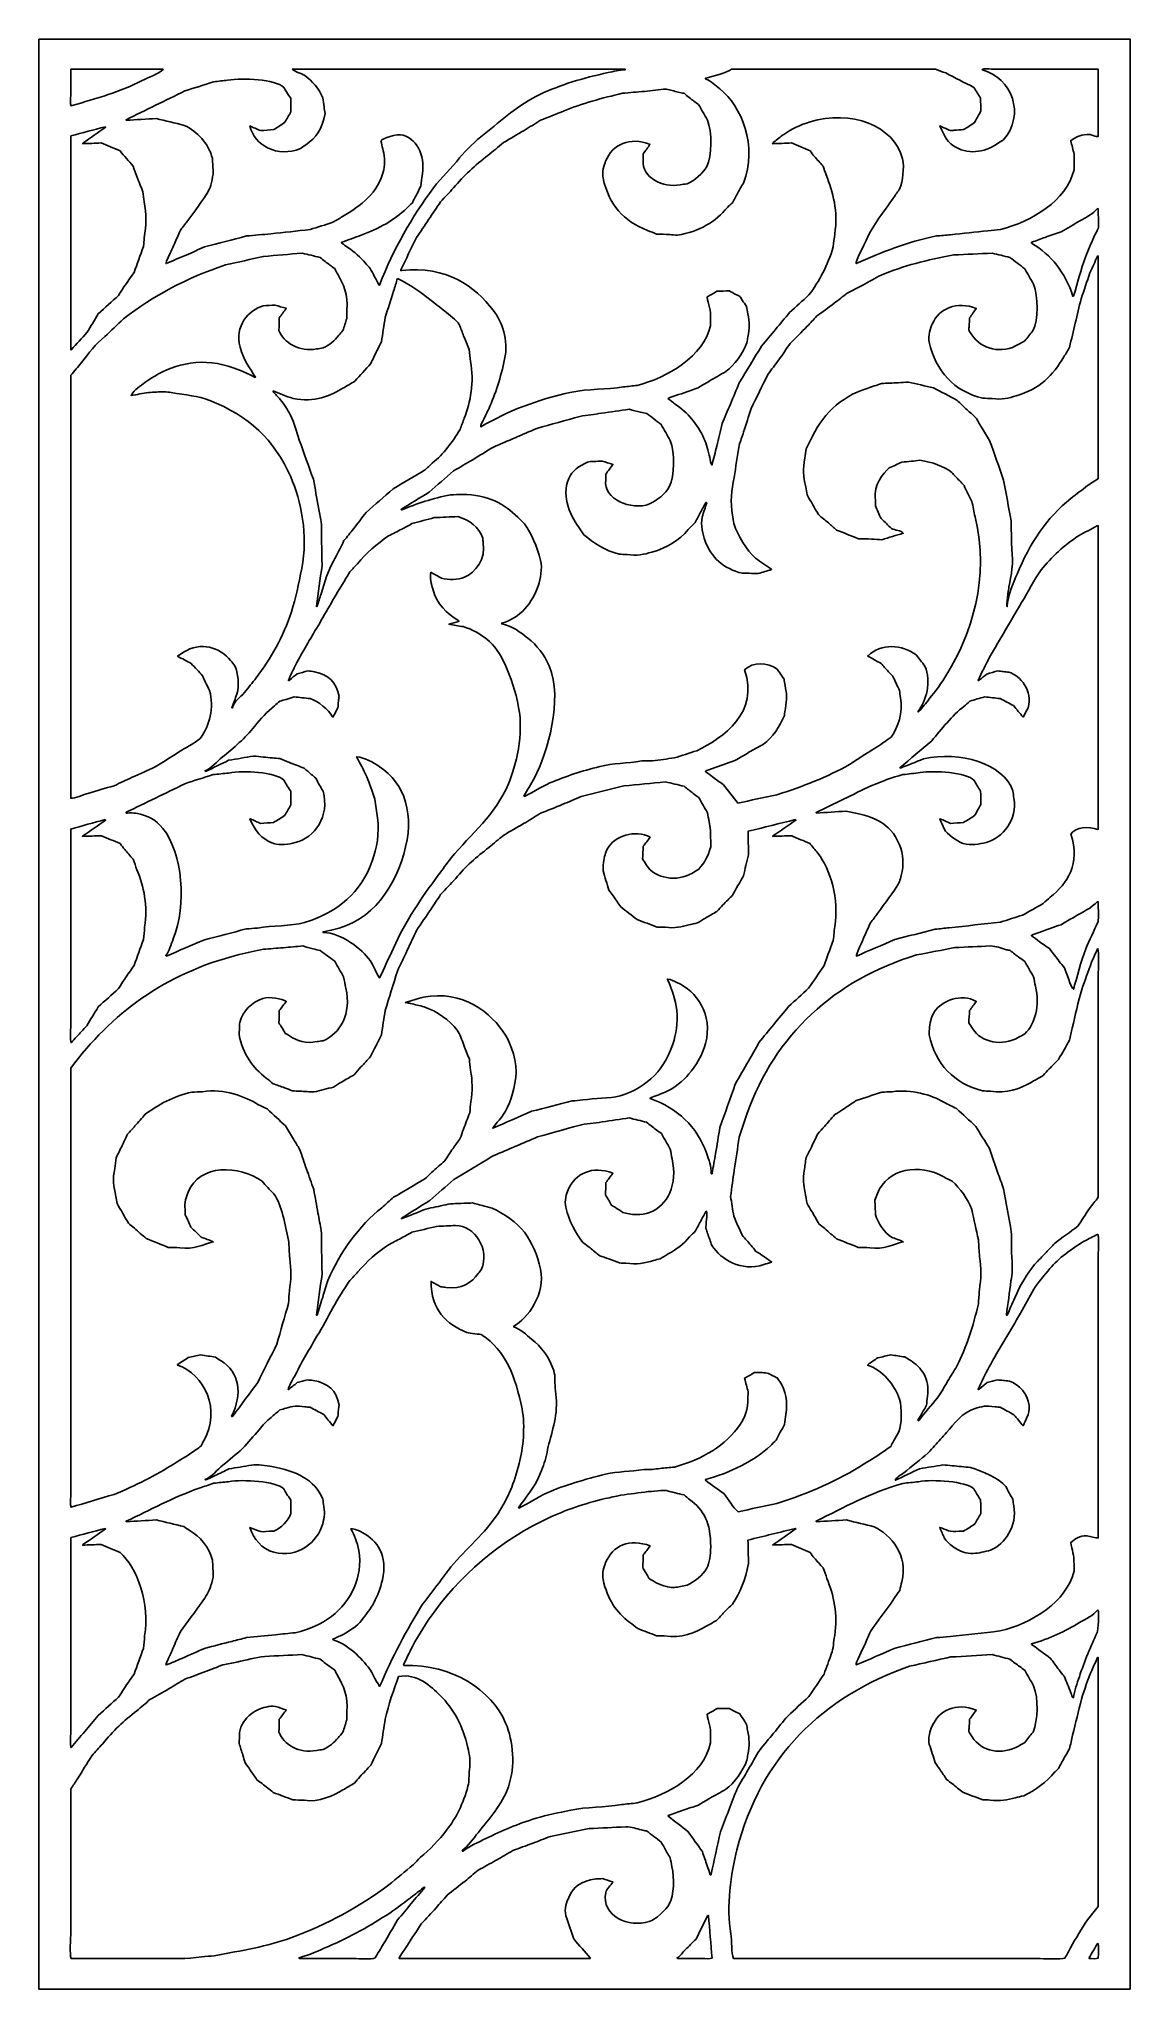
# Model space of a CAD drawing. Header units: centimetres. Extents: x -2.38 to 2.38, y -4.26 to 4.26.
import ezdxf

# ---------------------------------------------------------------- set-up
doc = ezdxf.new("R2010")
doc.units = ezdxf.units.CM
doc.header["$MEASUREMENT"] = 0
doc.layers.add('Layer 1', color=7, linetype='Continuous')

msp = doc.modelspace()

# ---------------------------------------------------------------- linework, layer by layer
at = {"layer": 'Layer 1', "color": 177}
for points, knots in [([(-2.38451, 4.26053), (-0.79499, 4.26053), (0.795, 4.26053), (2.38452, 4.26053), (2.38452, 4.26053), (2.38452, 1.42046), (2.38452, -1.42047), (2.38452, -4.26054), (2.38452, -4.26054), (0.795, -4.26054), (-0.79499, -4.26054), (-2.38451, -4.26054), (-2.38451, -4.26054), (-2.38451, -1.42047), (-2.38451, 1.42046), (-2.38451, 4.26053)], [0, 0, 0, 0, 0.2, 0.2, 0.2, 0.2, 0.4, 0.4, 0.4, 0.4, 0.6, 0.6, 0.6, 0.6, 1, 1, 1, 1]), ([(-2.2449, 4.12913), (-2.24519, 4.09042), (-2.24548, 4.0517), (-2.24576, 4.01299), (-2.24576, 4.01299), (-2.24576, 3.99978), (-2.24861, 3.9786), (-2.24404, 3.96858), (-2.24404, 3.96858), (-2.13114, 4.00109), (-2.02866, 4.03082), (-1.9338, 4.07875), (-1.9338, 4.07875), (-1.91139, 4.09007), (-1.85583, 4.11127), (-1.84159, 4.12742), (-1.84159, 4.12742), (-1.84188, 4.12799), (-1.84217, 4.12856), (-1.84246, 4.12913), (-1.84246, 4.12913), (-1.97659, 4.12913), (-2.11077, 4.12913), (-2.2449, 4.12913)], [0, 0, 0, 0, 0.1428571, 0.1428571, 0.1428571, 0.1428571, 0.2857143, 0.2857143, 0.2857143, 0.2857143, 0.4285714, 0.4285714, 0.4285714, 0.4285714, 0.5714286, 0.5714286, 0.5714286, 0.5714286, 0.7142857, 0.7142857, 0.7142857, 0.7142857, 1, 1, 1, 1]), ([(-1.27714, 4.12913), (-1.27406, 4.12098), (-1.2339, 4.10826), (-1.22457, 4.1018), (-1.22457, 4.1018), (-1.19034, 4.07813), (-1.16051, 4.0441), (-1.14356, 4.00359), (-1.14356, 4.00359), (-1.14184, 3.9905), (-1.14011, 3.9774), (-1.13839, 3.96431), (-1.13839, 3.96431), (-1.13695, 3.95435), (-1.13552, 3.94438), (-1.13408, 3.93442), (-1.13408, 3.93442), (-1.14677, 3.86564), (-1.17118, 3.82975), (-1.22026, 3.79692), (-1.22026, 3.79692), (-1.22744, 3.7918), (-1.23462, 3.78667), (-1.2418, 3.78155), (-1.2418, 3.78155), (-1.34053, 3.74117), (-1.44381, 3.79461), (-1.46242, 3.88062), (-1.46242, 3.88062), (-1.44691, 3.87378), (-1.43139, 3.86695), (-1.41588, 3.86012), (-1.41588, 3.86012), (-1.39664, 3.86154), (-1.37739, 3.86297), (-1.35814, 3.86439), (-1.35814, 3.86439), (-1.34234, 3.87464), (-1.32654, 3.88489), (-1.31074, 3.89513), (-1.31074, 3.89513), (-1.30155, 3.91107), (-1.29236, 3.92702), (-1.28317, 3.94296), (-1.28317, 3.94296), (-1.28345, 3.95577), (-1.28374, 3.96858), (-1.28403, 3.98139), (-1.28403, 3.98139), (-1.28403, 3.98822), (-1.28403, 3.99505), (-1.28403, 4.00189), (-1.28403, 4.00189), (-1.29035, 4.01099), (-1.29667, 4.0201), (-1.30299, 4.02921), (-1.30299, 4.02921), (-1.30672, 4.03576), (-1.31046, 4.04231), (-1.31419, 4.04886), (-1.31419, 4.04886), (-1.35369, 4.08477), (-1.49202, 4.09243), (-1.5598, 4.08045), (-1.5598, 4.08045), (-1.5799, 4.07818), (-1.60001, 4.0759), (-1.62012, 4.07362), (-1.62012, 4.07362), (-1.66234, 4.06024), (-1.70458, 4.04686), (-1.7468, 4.03348), (-1.7468, 4.03348), (-1.83239, 3.99164), (-1.91801, 3.94979), (-2.00361, 3.90794), (-2.00361, 3.90794), (-2.00361, 3.90766), (-2.00361, 3.90737), (-2.00361, 3.90709), (-2.00361, 3.90709), (-2.00332, 3.90652), (-2.00303, 3.90595), (-2.00275, 3.90538), (-2.00275, 3.90538), (-1.95909, 3.90794), (-1.91541, 3.91051), (-1.87176, 3.91307), (-1.87176, 3.91307), (-1.83097, 3.90311), (-1.79017, 3.89314), (-1.74938, 3.88318), (-1.74938, 3.88318), (-1.69145, 3.85579), (-1.64348, 3.80512), (-1.62615, 3.738), (-1.62615, 3.738), (-1.62529, 3.7212), (-1.62443, 3.7044), (-1.62357, 3.68761), (-1.62357, 3.68761), (-1.62073, 3.67082), (-1.63192, 3.61892), (-1.63908, 3.60562), (-1.63908, 3.60562), (-1.66638, 3.55489), (-1.70493, 3.50859), (-1.73818, 3.46215), (-1.73818, 3.46215), (-1.74766, 3.44963), (-1.75714, 3.4371), (-1.76662, 3.42457), (-1.76662, 3.42457), (-1.77524, 3.40465), (-1.78386, 3.38472), (-1.79247, 3.36479), (-1.79247, 3.36479), (-1.80224, 3.34373), (-1.81201, 3.32266), (-1.82177, 3.3016), (-1.82177, 3.3016), (-1.82409, 3.29635), (-1.83158, 3.28278), (-1.82867, 3.27939), (-1.82867, 3.27939), (-1.79966, 3.29163), (-1.77064, 3.30388), (-1.74163, 3.31612), (-1.74163, 3.31612), (-1.71463, 3.32807), (-1.68762, 3.34003), (-1.66062, 3.35198), (-1.66062, 3.35198), (-1.59973, 3.36792), (-1.53882, 3.38387), (-1.47793, 3.39981), (-1.47793, 3.39981), (-1.44231, 3.40294), (-1.40668, 3.40607), (-1.37107, 3.4092), (-1.37107, 3.4092), (-1.31391, 3.41546), (-1.25673, 3.42173), (-1.19958, 3.42799), (-1.19958, 3.42799), (-1.16626, 3.43852), (-1.13293, 3.44906), (-1.09961, 3.45959), (-1.09961, 3.45959), (-1.08582, 3.46784), (-1.07203, 3.4761), (-1.05825, 3.48436), (-1.05825, 3.48436), (-0.97651, 3.53258), (-0.90257, 3.58524), (-0.87727, 3.68932), (-0.87727, 3.68932), (-0.87053, 3.71708), (-0.87599, 3.76061), (-0.88158, 3.7807), (-0.88158, 3.7807), (-0.88446, 3.79237), (-0.88733, 3.80404), (-0.8902, 3.81571), (-0.8902, 3.81571), (-0.88504, 3.82533), (-0.82013, 3.84937), (-0.79282, 3.84048), (-0.79282, 3.84048), (-0.72649, 3.81888), (-0.69327, 3.74027), (-0.71095, 3.65601), (-0.71095, 3.65601), (-0.71436, 3.63977), (-0.71305, 3.62179), (-0.71957, 3.60904), (-0.71957, 3.60904), (-0.73049, 3.58769), (-0.7414, 3.56634), (-0.75232, 3.54499), (-0.75232, 3.54499), (-0.76065, 3.53702), (-0.76898, 3.52905), (-0.77731, 3.52108), (-0.77731, 3.52108), (-0.83067, 3.46821), (-0.8985, 3.43297), (-0.97552, 3.40322), (-0.97552, 3.40322), (-1.00424, 3.39298), (-1.03297, 3.38273), (-1.06169, 3.37248), (-1.06169, 3.37248), (-1.06169, 3.37163), (-1.06169, 3.37077), (-1.06169, 3.36992), (-1.06169, 3.36992), (-1.06141, 3.36935), (-1.06112, 3.36878), (-1.06083, 3.36821), (-1.06083, 3.36821), (-1.05193, 3.36195), (-1.04302, 3.35568), (-1.03412, 3.34942), (-1.03412, 3.34942), (-1.00374, 3.32805), (-0.98042, 3.30868), (-0.95742, 3.28025), (-0.95742, 3.28025), (-0.95053, 3.27285), (-0.94363, 3.26544), (-0.93674, 3.25804), (-0.93674, 3.25804), (-0.92381, 3.23385), (-0.91088, 3.20965), (-0.89796, 3.18545), (-0.89796, 3.18545), (-0.8971, 3.18545), (-0.89623, 3.18545), (-0.89537, 3.18545), (-0.89537, 3.18545), (-0.83448, 3.34545), (-0.75399, 3.48313), (-0.66011, 3.60989), (-0.66011, 3.60989), (-0.62552, 3.6566), (-0.58253, 3.69605), (-0.54636, 3.74056), (-0.54636, 3.74056), (-0.51555, 3.77847), (-0.47698, 3.81427), (-0.43863, 3.84475), (-0.43863, 3.84475), (-0.36085, 3.90656), (-0.29004, 3.97276), (-0.19475, 4.01811), (-0.19475, 4.01811), (-0.10414, 4.06124), (-0.00928, 4.08953), (0.10342, 4.11376), (0.10342, 4.11376), (0.12655, 4.11873), (0.15143, 4.12521), (0.17753, 4.12572), (0.17753, 4.12572), (0.17753, 4.12686), (0.17753, 4.12799), (0.17753, 4.12913), (0.17753, 4.12913), (-0.30731, 4.12913), (-0.7923, 4.12913), (-1.27714, 4.12913)], [0, 0, 0, 0, 0.015625, 0.015625, 0.015625, 0.015625, 0.03125, 0.03125, 0.03125, 0.03125, 0.046875, 0.046875, 0.046875, 0.046875, 0.0625, 0.0625, 0.0625, 0.0625, 0.078125, 0.078125, 0.078125, 0.078125, 0.09375, 0.09375, 0.09375, 0.09375, 0.109375, 0.109375, 0.109375, 0.109375, 0.125, 0.125, 0.125, 0.125, 0.140625, 0.140625, 0.140625, 0.140625, 0.15625, 0.15625, 0.15625, 0.15625, 0.171875, 0.171875, 0.171875, 0.171875, 0.1875, 0.1875, 0.1875, 0.1875, 0.203125, 0.203125, 0.203125, 0.203125, 0.21875, 0.21875, 0.21875, 0.21875, 0.234375, 0.234375, 0.234375, 0.234375, 0.25, 0.25, 0.25, 0.25, 0.265625, 0.265625, 0.265625, 0.265625, 0.28125, 0.28125, 0.28125, 0.28125, 0.296875, 0.296875, 0.296875, 0.296875, 0.3125, 0.3125, 0.3125, 0.3125, 0.328125, 0.328125, 0.328125, 0.328125, 0.34375, 0.34375, 0.34375, 0.34375, 0.359375, 0.359375, 0.359375, 0.359375, 0.375, 0.375, 0.375, 0.375, 0.390625, 0.390625, 0.390625, 0.390625, 0.40625, 0.40625, 0.40625, 0.40625, 0.421875, 0.421875, 0.421875, 0.421875, 0.4375, 0.4375, 0.4375, 0.4375, 0.453125, 0.453125, 0.453125, 0.453125, 0.46875, 0.46875, 0.46875, 0.46875, 0.484375, 0.484375, 0.484375, 0.484375, 0.5, 0.5, 0.5, 0.5, 0.515625, 0.515625, 0.515625, 0.515625, 0.53125, 0.53125, 0.53125, 0.53125, 0.546875, 0.546875, 0.546875, 0.546875, 0.5625, 0.5625, 0.5625, 0.5625, 0.578125, 0.578125, 0.578125, 0.578125, 0.59375, 0.59375, 0.59375, 0.59375, 0.609375, 0.609375, 0.609375, 0.609375, 0.625, 0.625, 0.625, 0.625, 0.640625, 0.640625, 0.640625, 0.640625, 0.65625, 0.65625, 0.65625, 0.65625, 0.671875, 0.671875, 0.671875, 0.671875, 0.6875, 0.6875, 0.6875, 0.6875, 0.703125, 0.703125, 0.703125, 0.703125, 0.71875, 0.71875, 0.71875, 0.71875, 0.734375, 0.734375, 0.734375, 0.734375, 0.75, 0.75, 0.75, 0.75, 0.765625, 0.765625, 0.765625, 0.765625, 0.78125, 0.78125, 0.78125, 0.78125, 0.796875, 0.796875, 0.796875, 0.796875, 0.8125, 0.8125, 0.8125, 0.8125, 0.828125, 0.828125, 0.828125, 0.828125, 0.84375, 0.84375, 0.84375, 0.84375, 0.859375, 0.859375, 0.859375, 0.859375, 0.875, 0.875, 0.875, 0.875, 0.890625, 0.890625, 0.890625, 0.890625, 0.90625, 0.90625, 0.90625, 0.90625, 0.921875, 0.921875, 0.921875, 0.921875, 0.9375, 0.9375, 0.9375, 0.9375, 0.953125, 0.953125, 0.953125, 0.953125, 0.96875, 0.96875, 0.96875, 0.96875, 1, 1, 1, 1]), ([(-0.79885, 3.2495), (-0.60305, 3.27013), (-0.47939, 3.17909), (-0.39899, 3.07528), (-0.39899, 3.07528), (-0.36152, 3.02691), (-0.33115, 2.94531), (-0.34901, 2.86093), (-0.34901, 2.86093), (-0.36547, 2.78318), (-0.38968, 2.70972), (-0.41881, 2.64316), (-0.41881, 2.64316), (-0.42445, 2.63028), (-0.45593, 2.57404), (-0.45328, 2.5663), (-0.45328, 2.5663), (-0.33281, 2.63526), (-0.21349, 2.68281), (-0.05515, 2.71745), (-0.05515, 2.71745), (0.01345, 2.73246), (0.0979, 2.72749), (0.17064, 2.74051), (0.17064, 2.74051), (0.19046, 2.74251), (0.21028, 2.7445), (0.2301, 2.74649), (0.2301, 2.74649), (0.36119, 2.77982), (0.52242, 2.87551), (0.55068, 3.00782), (0.55068, 3.00782), (0.55068, 3.01721), (0.55068, 3.02661), (0.55068, 3.036), (0.55068, 3.036), (0.5543, 3.07743), (0.54026, 3.09995), (0.53603, 3.13336), (0.53603, 3.13336), (0.55039, 3.14161), (0.56475, 3.14987), (0.57911, 3.15812), (0.57911, 3.15812), (0.59721, 3.15869), (0.61531, 3.15926), (0.63341, 3.15983), (0.63341, 3.15983), (0.64202, 3.15499), (0.65064, 3.15015), (0.65926, 3.14531), (0.65926, 3.14531), (0.66587, 3.14218), (0.67247, 3.13905), (0.67908, 3.13592), (0.67908, 3.13592), (0.68253, 3.13051), (0.68597, 3.1251), (0.68942, 3.11969), (0.68942, 3.11969), (0.69574, 3.1103), (0.70206, 3.1009), (0.70838, 3.09151), (0.70838, 3.09151), (0.7101, 3.08098), (0.71183, 3.07044), (0.71355, 3.05991), (0.71355, 3.05991), (0.72206, 3.02051), (0.72155, 2.99852), (0.71355, 2.95829), (0.71355, 2.95829), (0.7124, 2.95003), (0.71125, 2.94177), (0.7101, 2.93352), (0.7101, 2.93352), (0.69169, 2.88568), (0.65628, 2.83537), (0.61789, 2.80713), (0.61789, 2.80713), (0.59348, 2.79318), (0.56906, 2.77923), (0.54464, 2.76528), (0.54464, 2.76528), (0.52856, 2.7556), (0.51247, 2.74592), (0.49639, 2.73624), (0.49639, 2.73624), (0.46393, 2.72486), (0.43146, 2.71347), (0.39901, 2.70208), (0.39901, 2.70208), (0.38811, 2.69791), (0.37317, 2.69666), (0.3654, 2.68927), (0.3654, 2.68927), (0.36568, 2.6887), (0.36597, 2.68813), (0.36626, 2.68756), (0.36626, 2.68756), (0.37631, 2.68016), (0.38637, 2.67276), (0.39642, 2.66536), (0.39642, 2.66536), (0.45116, 2.62659), (0.49349, 2.57948), (0.52224, 2.51505), (0.52224, 2.51505), (0.53333, 2.4902), (0.54044, 2.46172), (0.54809, 2.43136), (0.54809, 2.43136), (0.55038, 2.42228), (0.54979, 2.40246), (0.55757, 2.39891), (0.55757, 2.39891), (0.56446, 2.42652), (0.57136, 2.45414), (0.57825, 2.48175), (0.57825, 2.48175), (0.58601, 2.51448), (0.59377, 2.54723), (0.60152, 2.57996), (0.60152, 2.57996), (0.61358, 2.60814), (0.62565, 2.63633), (0.63772, 2.66451), (0.63772, 2.66451), (0.65064, 2.69582), (0.66357, 2.72714), (0.67649, 2.75845), (0.67649, 2.75845), (0.70895, 2.81167), (0.74142, 2.86492), (0.77387, 2.91815), (0.77387, 2.91815), (0.81466, 2.9671), (0.85546, 3.01608), (0.89625, 3.06504), (0.89625, 3.06504), (0.92439, 3.09065), (0.95255, 3.11628), (0.9807, 3.1419), (0.9807, 3.1419), (1.02664, 3.20239), (1.06211, 3.27083), (1.08756, 3.35198), (1.08756, 3.35198), (1.08957, 3.37105), (1.09158, 3.39013), (1.09359, 3.4092), (1.09359, 3.4092), (1.11055, 3.50525), (1.08557, 3.59398), (1.05653, 3.66626), (1.05653, 3.66626), (1.05194, 3.67935), (1.04734, 3.69245), (1.04275, 3.70554), (1.04275, 3.70554), (1.03011, 3.71949), (1.01747, 3.73344), (1.00483, 3.74739), (1.00483, 3.74739), (0.99851, 3.75536), (0.99219, 3.76333), (0.98587, 3.7713), (0.98587, 3.7713), (0.95887, 3.78297), (0.93186, 3.79465), (0.90486, 3.80632), (0.90486, 3.80632), (0.877, 3.80518), (0.84913, 3.80404), (0.82127, 3.8029), (0.82127, 3.8029), (0.82127, 3.80319), (0.82127, 3.80347), (0.82127, 3.80375), (0.82127, 3.80375), (0.82328, 3.80603), (0.82529, 3.80831), (0.8273, 3.81059), (0.8273, 3.81059), (0.84195, 3.82169), (0.85661, 3.83279), (0.87125, 3.84389), (0.87125, 3.84389), (0.90426, 3.86694), (0.94333, 3.88536), (0.98587, 3.89855), (0.98587, 3.89855), (1.16248, 3.9533), (1.35478, 3.88136), (1.39004, 3.73714), (1.39004, 3.73714), (1.39954, 3.69826), (1.38987, 3.63623), (1.37884, 3.60733), (1.37884, 3.60733), (1.36965, 3.59395), (1.36045, 3.58057), (1.35126, 3.56719), (1.35126, 3.56719), (1.30938, 3.50499), (1.26241, 3.45245), (1.23061, 3.38017), (1.23061, 3.38017), (1.22372, 3.36449), (1.184, 3.2898), (1.18752, 3.27939), (1.18752, 3.27939), (1.29563, 3.32711), (1.40782, 3.37356), (1.53826, 3.39981), (1.53826, 3.39981), (1.55894, 3.40152), (1.57963, 3.40322), (1.60031, 3.40493), (1.60031, 3.40493), (1.6546, 3.41091), (1.7089, 3.41689), (1.76319, 3.42287), (1.76319, 3.42287), (1.78157, 3.42457), (1.79996, 3.42628), (1.81834, 3.42799), (1.81834, 3.42799), (1.95453, 3.46226), (2.10739, 3.55396), (2.13978, 3.68932), (2.13978, 3.68932), (2.13978, 3.699), (2.13978, 3.70868), (2.13978, 3.71835), (2.13978, 3.71835), (2.14007, 3.73116), (2.14035, 3.74398), (2.14064, 3.75678), (2.14064, 3.75678), (2.13547, 3.77642), (2.1303, 3.79607), (2.12513, 3.81571), (2.12513, 3.81571), (2.1454, 3.83056), (2.16322, 3.84094), (2.19666, 3.84389), (2.19666, 3.84389), (2.21386, 3.84541), (2.23554, 3.83108), (2.24578, 3.8345), (2.24578, 3.8345), (2.24549, 3.9327), (2.2452, 4.03093), (2.24491, 4.12913), (2.24491, 4.12913), (2.12313, 4.12913), (2.00131, 4.12913), (1.87952, 4.12913), (1.87952, 4.12913), (1.84621, 4.12913), (1.81288, 4.12913), (1.77956, 4.12913), (1.77956, 4.12913), (1.76766, 4.12913), (1.74679, 4.132), (1.73819, 4.12742), (1.73819, 4.12742), (1.73848, 4.12686), (1.73877, 4.12629), (1.73906, 4.12572), (1.73906, 4.12572), (1.86839, 4.091), (1.92893, 3.92924), (1.8304, 3.81913), (1.8304, 3.81913), (1.8215, 3.81343), (1.81259, 3.80774), (1.80369, 3.80205), (1.80369, 3.80205), (1.74666, 3.76434), (1.6736, 3.75232), (1.61065, 3.79521), (1.61065, 3.79521), (1.58203, 3.81472), (1.5681, 3.84723), (1.55291, 3.88062), (1.55291, 3.88062), (1.56842, 3.87378), (1.58394, 3.86695), (1.59945, 3.86012), (1.59945, 3.86012), (1.60491, 3.86069), (1.61037, 3.86126), (1.61582, 3.86183), (1.61582, 3.86183), (1.62961, 3.86268), (1.6434, 3.86354), (1.65719, 3.86439), (1.65719, 3.86439), (1.67327, 3.87464), (1.68936, 3.88489), (1.70545, 3.89513), (1.70545, 3.89513), (1.71119, 3.90595), (1.71694, 3.91677), (1.72268, 3.92759), (1.72268, 3.92759), (1.72584, 3.93328), (1.729, 3.93897), (1.73216, 3.94467), (1.73216, 3.94467), (1.73187, 3.96374), (1.73159, 3.98281), (1.7313, 4.00189), (1.7313, 4.00189), (1.72153, 4.01754), (1.71177, 4.0332), (1.702, 4.04886), (1.702, 4.04886), (1.66093, 4.06992), (1.61984, 4.09099), (1.57877, 4.11205), (1.57877, 4.11205), (1.56412, 4.11775), (1.54947, 4.12344), (1.53482, 4.12913), (1.53482, 4.12913), (1.44779, 4.12913), (1.36073, 4.12913), (1.2737, 4.12913), (1.2737, 4.12913), (1.06345, 4.12913), (0.85314, 4.12913), (0.64289, 4.12913), (0.64289, 4.12913), (0.62209, 4.11483), (0.55826, 4.09475), (0.52913, 4.08985), (0.52913, 4.08985), (0.52913, 4.08899), (0.52913, 4.08814), (0.52913, 4.08729), (0.52913, 4.08729), (0.52942, 4.08672), (0.52971, 4.08615), (0.52999, 4.08558), (0.52999, 4.08558), (0.55332, 4.07645), (0.57277, 4.05748), (0.59118, 4.04288), (0.59118, 4.04288), (0.68848, 3.96567), (0.75643, 3.79355), (0.69459, 3.63125), (0.69459, 3.63125), (0.68626, 3.61701), (0.67793, 3.60278), (0.6696, 3.58854), (0.6696, 3.58854), (0.66185, 3.57403), (0.65409, 3.55951), (0.64633, 3.54499), (0.64633, 3.54499), (0.63915, 3.53816), (0.63197, 3.53133), (0.62479, 3.52449), (0.62479, 3.52449), (0.57579, 3.46433), (0.5007, 3.41697), (0.4059, 3.40322), (0.4059, 3.40322), (0.3947, 3.40408), (0.38349, 3.40493), (0.37229, 3.40579), (0.37229, 3.40579), (0.35333, 3.40664), (0.33437, 3.40749), (0.31541, 3.40835), (0.31541, 3.40835), (0.3022, 3.41347), (0.28898, 3.4186), (0.27577, 3.42372), (0.27577, 3.42372), (0.17007, 3.46499), (0.10823, 3.53418), (0.08101, 3.6526), (0.08101, 3.6526), (0.07538, 3.67711), (0.08613, 3.71248), (0.09222, 3.72689), (0.09222, 3.72689), (0.12332, 3.80061), (0.19696, 3.83484), (0.28698, 3.79948), (0.28698, 3.79948), (0.27692, 3.78611), (0.26687, 3.77272), (0.25681, 3.75935), (0.25681, 3.75935), (0.25653, 3.74967), (0.25624, 3.73999), (0.25595, 3.73031), (0.25595, 3.73031), (0.24948, 3.6554), (0.34343, 3.60877), (0.41796, 3.62356), (0.41796, 3.62356), (0.42802, 3.62498), (0.43807, 3.62641), (0.44813, 3.62783), (0.44813, 3.62783), (0.48016, 3.64143), (0.51806, 3.67379), (0.5343, 3.70298), (0.5343, 3.70298), (0.55951, 3.74829), (0.55677, 3.85569), (0.53775, 3.90624), (0.53775, 3.90624), (0.52483, 3.92872), (0.5119, 3.95122), (0.49897, 3.9737), (0.49897, 3.9737), (0.48518, 3.98395), (0.47139, 3.9942), (0.45761, 4.00445), (0.45761, 4.00445), (0.45014, 4.01071), (0.44267, 4.01697), (0.4352, 4.02324), (0.4352, 4.02324), (0.42658, 4.02494), (0.41796, 4.02665), (0.40935, 4.02836), (0.40935, 4.02836), (0.39211, 4.03291), (0.37487, 4.03747), (0.35764, 4.04202), (0.35764, 4.04202), (0.32576, 4.03861), (0.29387, 4.03519), (0.26198, 4.03178), (0.26198, 4.03178), (0.2301, 4.02893), (0.19821, 4.02608), (0.16633, 4.02324), (0.16633, 4.02324), (0.07876, 4.00308), (-0.01346, 3.97805), (-0.08876, 3.94637), (-0.08876, 3.94637), (-0.12322, 3.93271), (-0.1577, 3.91904), (-0.19217, 3.90538), (-0.19217, 3.90538), (-0.21601, 3.89058), (-0.23985, 3.87577), (-0.2637, 3.86097), (-0.2637, 3.86097), (-0.29385, 3.84333), (-0.32402, 3.82567), (-0.35418, 3.80802), (-0.35418, 3.80802), (-0.37687, 3.78924), (-0.39957, 3.77045), (-0.42226, 3.75166), (-0.42226, 3.75166), (-0.47791, 3.7087), (-0.52812, 3.66421), (-0.57221, 3.60989), (-0.57221, 3.60989), (-0.59116, 3.58969), (-0.61013, 3.56947), (-0.62908, 3.54926), (-0.62908, 3.54926), (-0.66413, 3.49717), (-0.69918, 3.44507), (-0.73422, 3.39298), (-0.73422, 3.39298), (-0.75993, 3.3478), (-0.77875, 3.29733), (-0.8023, 3.25206), (-0.8023, 3.25206), (-0.80308, 3.25056), (-0.80315, 3.25033), (-0.80389, 3.2488), (-0.80389, 3.2488), (-0.80038, 3.24918), (-0.804, 3.24864), (-0.79885, 3.2495)], [0, 0, 0, 0, 0.0080645, 0.0080645, 0.0080645, 0.0080645, 0.016129, 0.016129, 0.016129, 0.016129, 0.0241935, 0.0241935, 0.0241935, 0.0241935, 0.0322581, 0.0322581, 0.0322581, 0.0322581, 0.0403226, 0.0403226, 0.0403226, 0.0403226, 0.0483871, 0.0483871, 0.0483871, 0.0483871, 0.0564516, 0.0564516, 0.0564516, 0.0564516, 0.0645161, 0.0645161, 0.0645161, 0.0645161, 0.0725806, 0.0725806, 0.0725806, 0.0725806, 0.0806452, 0.0806452, 0.0806452, 0.0806452, 0.0887097, 0.0887097, 0.0887097, 0.0887097, 0.0967742, 0.0967742, 0.0967742, 0.0967742, 0.1048387, 0.1048387, 0.1048387, 0.1048387, 0.1129032, 0.1129032, 0.1129032, 0.1129032, 0.1209677, 0.1209677, 0.1209677, 0.1209677, 0.1290323, 0.1290323, 0.1290323, 0.1290323, 0.1370968, 0.1370968, 0.1370968, 0.1370968, 0.1451613, 0.1451613, 0.1451613, 0.1451613, 0.1532258, 0.1532258, 0.1532258, 0.1532258, 0.1612903, 0.1612903, 0.1612903, 0.1612903, 0.1693548, 0.1693548, 0.1693548, 0.1693548, 0.1774194, 0.1774194, 0.1774194, 0.1774194, 0.1854839, 0.1854839, 0.1854839, 0.1854839, 0.1935484, 0.1935484, 0.1935484, 0.1935484, 0.2016129, 0.2016129, 0.2016129, 0.2016129, 0.2096774, 0.2096774, 0.2096774, 0.2096774, 0.2177419, 0.2177419, 0.2177419, 0.2177419, 0.2258065, 0.2258065, 0.2258065, 0.2258065, 0.233871, 0.233871, 0.233871, 0.233871, 0.2419355, 0.2419355, 0.2419355, 0.2419355, 0.25, 0.25, 0.25, 0.25, 0.2580645, 0.2580645, 0.2580645, 0.2580645, 0.266129, 0.266129, 0.266129, 0.266129, 0.2741935, 0.2741935, 0.2741935, 0.2741935, 0.2822581, 0.2822581, 0.2822581, 0.2822581, 0.2903226, 0.2903226, 0.2903226, 0.2903226, 0.2983871, 0.2983871, 0.2983871, 0.2983871, 0.3064516, 0.3064516, 0.3064516, 0.3064516, 0.3145161, 0.3145161, 0.3145161, 0.3145161, 0.3225806, 0.3225806, 0.3225806, 0.3225806, 0.3306452, 0.3306452, 0.3306452, 0.3306452, 0.3387097, 0.3387097, 0.3387097, 0.3387097, 0.3467742, 0.3467742, 0.3467742, 0.3467742, 0.3548387, 0.3548387, 0.3548387, 0.3548387, 0.3629032, 0.3629032, 0.3629032, 0.3629032, 0.3709677, 0.3709677, 0.3709677, 0.3709677, 0.3790323, 0.3790323, 0.3790323, 0.3790323, 0.3870968, 0.3870968, 0.3870968, 0.3870968, 0.3951613, 0.3951613, 0.3951613, 0.3951613, 0.4032258, 0.4032258, 0.4032258, 0.4032258, 0.4112903, 0.4112903, 0.4112903, 0.4112903, 0.4193548, 0.4193548, 0.4193548, 0.4193548, 0.4274194, 0.4274194, 0.4274194, 0.4274194, 0.4354839, 0.4354839, 0.4354839, 0.4354839, 0.4435484, 0.4435484, 0.4435484, 0.4435484, 0.4516129, 0.4516129, 0.4516129, 0.4516129, 0.4596774, 0.4596774, 0.4596774, 0.4596774, 0.4677419, 0.4677419, 0.4677419, 0.4677419, 0.4758065, 0.4758065, 0.4758065, 0.4758065, 0.483871, 0.483871, 0.483871, 0.483871, 0.4919355, 0.4919355, 0.4919355, 0.4919355, 0.5, 0.5, 0.5, 0.5, 0.5080645, 0.5080645, 0.5080645, 0.5080645, 0.516129, 0.516129, 0.516129, 0.516129, 0.5241935, 0.5241935, 0.5241935, 0.5241935, 0.5322581, 0.5322581, 0.5322581, 0.5322581, 0.5403226, 0.5403226, 0.5403226, 0.5403226, 0.5483871, 0.5483871, 0.5483871, 0.5483871, 0.5564516, 0.5564516, 0.5564516, 0.5564516, 0.5645161, 0.5645161, 0.5645161, 0.5645161, 0.5725806, 0.5725806, 0.5725806, 0.5725806, 0.5806452, 0.5806452, 0.5806452, 0.5806452, 0.5887097, 0.5887097, 0.5887097, 0.5887097, 0.5967742, 0.5967742, 0.5967742, 0.5967742, 0.6048387, 0.6048387, 0.6048387, 0.6048387, 0.6129032, 0.6129032, 0.6129032, 0.6129032, 0.6209677, 0.6209677, 0.6209677, 0.6209677, 0.6290323, 0.6290323, 0.6290323, 0.6290323, 0.6370968, 0.6370968, 0.6370968, 0.6370968, 0.6451613, 0.6451613, 0.6451613, 0.6451613, 0.6532258, 0.6532258, 0.6532258, 0.6532258, 0.6612903, 0.6612903, 0.6612903, 0.6612903, 0.6693548, 0.6693548, 0.6693548, 0.6693548, 0.6774194, 0.6774194, 0.6774194, 0.6774194, 0.6854839, 0.6854839, 0.6854839, 0.6854839, 0.6935484, 0.6935484, 0.6935484, 0.6935484, 0.7016129, 0.7016129, 0.7016129, 0.7016129, 0.7096774, 0.7096774, 0.7096774, 0.7096774, 0.7177419, 0.7177419, 0.7177419, 0.7177419, 0.7258065, 0.7258065, 0.7258065, 0.7258065, 0.733871, 0.733871, 0.733871, 0.733871, 0.7419355, 0.7419355, 0.7419355, 0.7419355, 0.75, 0.75, 0.75, 0.75, 0.7580645, 0.7580645, 0.7580645, 0.7580645, 0.766129, 0.766129, 0.766129, 0.766129, 0.7741935, 0.7741935, 0.7741935, 0.7741935, 0.7822581, 0.7822581, 0.7822581, 0.7822581, 0.7903226, 0.7903226, 0.7903226, 0.7903226, 0.7983871, 0.7983871, 0.7983871, 0.7983871, 0.8064516, 0.8064516, 0.8064516, 0.8064516, 0.8145161, 0.8145161, 0.8145161, 0.8145161, 0.8225806, 0.8225806, 0.8225806, 0.8225806, 0.8306452, 0.8306452, 0.8306452, 0.8306452, 0.8387097, 0.8387097, 0.8387097, 0.8387097, 0.8467742, 0.8467742, 0.8467742, 0.8467742, 0.8548387, 0.8548387, 0.8548387, 0.8548387, 0.8629032, 0.8629032, 0.8629032, 0.8629032, 0.8709677, 0.8709677, 0.8709677, 0.8709677, 0.8790323, 0.8790323, 0.8790323, 0.8790323, 0.8870968, 0.8870968, 0.8870968, 0.8870968, 0.8951613, 0.8951613, 0.8951613, 0.8951613, 0.9032258, 0.9032258, 0.9032258, 0.9032258, 0.9112903, 0.9112903, 0.9112903, 0.9112903, 0.9193548, 0.9193548, 0.9193548, 0.9193548, 0.9274194, 0.9274194, 0.9274194, 0.9274194, 0.9354839, 0.9354839, 0.9354839, 0.9354839, 0.9435484, 0.9435484, 0.9435484, 0.9435484, 0.9516129, 0.9516129, 0.9516129, 0.9516129, 0.9596774, 0.9596774, 0.9596774, 0.9596774, 0.9677419, 0.9677419, 0.9677419, 0.9677419, 0.9758065, 0.9758065, 0.9758065, 0.9758065, 0.983871, 0.983871, 0.983871, 0.983871, 1, 1, 1, 1]), ([(-2.09495, 3.8772), (-2.14493, 3.86382), (-2.19492, 3.85044), (-2.2449, 3.83706), (-2.2449, 3.83706), (-2.24519, 3.52566), (-2.24548, 3.21417), (-2.24576, 2.90277), (-2.24576, 2.90277), (-2.2449, 2.90277), (-2.24404, 2.90277), (-2.24318, 2.90277), (-2.24318, 2.90277), (-2.2202, 2.92811), (-2.19722, 2.95345), (-2.17424, 2.97878), (-2.17424, 2.97878), (-2.15786, 3.00582), (-2.14149, 3.03287), (-2.12512, 3.05991), (-2.12512, 3.05991), (-2.09553, 3.08667), (-2.06594, 3.11343), (-2.03635, 3.14019), (-2.03635, 3.14019), (-2.0286, 3.15243), (-2.02084, 3.16467), (-2.01309, 3.17691), (-2.01309, 3.17691), (-1.99844, 3.19798), (-1.98378, 3.21904), (-1.96914, 3.24011), (-1.96914, 3.24011), (-1.95535, 3.27797), (-1.94156, 3.31583), (-1.92777, 3.35369), (-1.92777, 3.35369), (-1.92662, 3.3665), (-1.92547, 3.37931), (-1.92432, 3.39212), (-1.92432, 3.39212), (-1.91495, 3.44515), (-1.9153, 3.49745), (-1.92519, 3.54926), (-1.92519, 3.54926), (-1.92691, 3.56378), (-1.92863, 3.5783), (-1.93036, 3.59281), (-1.93036, 3.59281), (-1.93926, 3.6153), (-1.94817, 3.63779), (-1.95707, 3.66028), (-1.95707, 3.66028), (-1.96253, 3.67537), (-1.96799, 3.69046), (-1.97344, 3.70554), (-1.97344, 3.70554), (-1.9924, 3.72746), (-2.01136, 3.74938), (-2.03032, 3.7713), (-2.03032, 3.7713), (-2.05761, 3.78297), (-2.0849, 3.79465), (-2.11219, 3.80632), (-2.11219, 3.80632), (-2.13948, 3.80518), (-2.16677, 3.80404), (-2.19406, 3.8029), (-2.19406, 3.8029), (-2.19348, 3.80375), (-2.19291, 3.80461), (-2.19233, 3.80546), (-2.19233, 3.80546), (-2.1593, 3.82852), (-2.12626, 3.85158), (-2.09323, 3.87464), (-2.09323, 3.87464), (-2.09381, 3.87549), (-2.09438, 3.87635), (-2.09495, 3.8772)], [0, 0, 0, 0, 0.047619, 0.047619, 0.047619, 0.047619, 0.0952381, 0.0952381, 0.0952381, 0.0952381, 0.1428571, 0.1428571, 0.1428571, 0.1428571, 0.1904762, 0.1904762, 0.1904762, 0.1904762, 0.2380952, 0.2380952, 0.2380952, 0.2380952, 0.2857143, 0.2857143, 0.2857143, 0.2857143, 0.3333333, 0.3333333, 0.3333333, 0.3333333, 0.3809524, 0.3809524, 0.3809524, 0.3809524, 0.4285714, 0.4285714, 0.4285714, 0.4285714, 0.4761905, 0.4761905, 0.4761905, 0.4761905, 0.5238095, 0.5238095, 0.5238095, 0.5238095, 0.5714286, 0.5714286, 0.5714286, 0.5714286, 0.6190476, 0.6190476, 0.6190476, 0.6190476, 0.6666667, 0.6666667, 0.6666667, 0.6666667, 0.7142857, 0.7142857, 0.7142857, 0.7142857, 0.7619048, 0.7619048, 0.7619048, 0.7619048, 0.8095238, 0.8095238, 0.8095238, 0.8095238, 0.8571429, 0.8571429, 0.8571429, 0.8571429, 0.9047619, 0.9047619, 0.9047619, 0.9047619, 1, 1, 1, 1]), ([(2.24319, 3.52108), (2.22368, 3.49603), (2.19378, 3.48226), (2.16563, 3.46557), (2.16563, 3.46557), (2.13834, 3.44963), (2.11105, 3.43368), (2.08376, 3.41774), (2.08376, 3.41774), (2.0605, 3.40977), (2.03723, 3.4018), (2.01396, 3.39383), (2.01396, 3.39383), (1.99414, 3.38671), (1.97432, 3.3796), (1.9545, 3.37248), (1.9545, 3.37248), (1.9545, 3.37134), (1.9545, 3.3702), (1.9545, 3.36906), (1.9545, 3.36906), (2.04026, 3.31442), (2.10148, 3.24282), (2.13461, 3.13592), (2.13461, 3.13592), (2.13547, 3.1362), (2.13633, 3.13649), (2.13719, 3.13677), (2.13719, 3.13677), (2.15743, 3.19408), (2.16819, 3.25344), (2.18976, 3.30758), (2.18976, 3.30758), (2.20182, 3.33661), (2.21389, 3.36565), (2.22596, 3.39468), (2.22596, 3.39468), (2.23256, 3.40749), (2.23917, 3.42031), (2.24578, 3.43311), (2.24578, 3.43311), (2.24808, 3.44082), (2.24573, 3.51839), (2.24405, 3.52022), (2.24405, 3.52022), (2.24377, 3.52051), (2.24348, 3.52079), (2.24319, 3.52108)], [0, 0, 0, 0, 0.0769231, 0.0769231, 0.0769231, 0.0769231, 0.1538462, 0.1538462, 0.1538462, 0.1538462, 0.2307692, 0.2307692, 0.2307692, 0.2307692, 0.3076923, 0.3076923, 0.3076923, 0.3076923, 0.3846154, 0.3846154, 0.3846154, 0.3846154, 0.4615385, 0.4615385, 0.4615385, 0.4615385, 0.5384615, 0.5384615, 0.5384615, 0.5384615, 0.6153846, 0.6153846, 0.6153846, 0.6153846, 0.6923077, 0.6923077, 0.6923077, 0.6923077, 0.7692308, 0.7692308, 0.7692308, 0.7692308, 0.8461538, 0.8461538, 0.8461538, 0.8461538, 1, 1, 1, 1]), ([(-1.23405, 3.32466), (-1.29063, 3.31982), (-1.34723, 3.31498), (-1.40382, 3.31014), (-1.40382, 3.31014), (-1.45896, 3.2979), (-1.51413, 3.28565), (-1.56927, 3.27341), (-1.56927, 3.27341), (-1.74131, 3.21675), (-1.88612, 3.13681), (-2.01481, 3.03771), (-2.01481, 3.03771), (-2.0421, 3.01181), (-2.06939, 2.9859), (-2.09668, 2.95999), (-2.09668, 2.95999), (-2.13679, 2.92795), (-2.16753, 2.88678), (-2.19923, 2.84641), (-2.19923, 2.84641), (-2.21474, 2.82791), (-2.23025, 2.8094), (-2.24576, 2.7909), (-2.24576, 2.7909), (-2.24576, 2.17494), (-2.24576, 1.55879), (-2.24576, 0.94282), (-2.24576, 0.94282), (-2.24519, 0.94282), (-2.24461, 0.94282), (-2.24404, 0.94282), (-2.24404, 0.94282), (-2.23281, 0.94012), (-2.18457, 0.95991), (-2.17079, 0.96417), (-2.17079, 0.96417), (-2.13259, 0.97527), (-2.09438, 0.98638), (-2.05617, 0.99748), (-2.05617, 0.99748), (-2.03004, 1.00972), (-2.00389, 1.02196), (-1.97775, 1.0342), (-1.97775, 1.0342), (-1.94386, 1.04929), (-1.90996, 1.06438), (-1.87606, 1.07946), (-1.87606, 1.07946), (-1.83758, 1.10394), (-1.79908, 1.12843), (-1.76059, 1.15291), (-1.76059, 1.15291), (-1.73903, 1.16634), (-1.68864, 1.19183), (-1.67527, 1.21013), (-1.67527, 1.21013), (-1.64232, 1.25524), (-1.6164, 1.34061), (-1.63908, 1.41338), (-1.63908, 1.41338), (-1.6454, 1.42619), (-1.65172, 1.439), (-1.65804, 1.45181), (-1.65804, 1.45181), (-1.66177, 1.46064), (-1.66551, 1.46946), (-1.66924, 1.47829), (-1.66924, 1.47829), (-1.6859, 1.49593), (-1.70256, 1.51359), (-1.71922, 1.53124), (-1.71922, 1.53124), (-1.73904, 1.54205), (-1.75887, 1.55287), (-1.77869, 1.56369), (-1.77869, 1.56369), (-1.77007, 1.56938), (-1.76145, 1.57507), (-1.75283, 1.58077), (-1.75283, 1.58077), (-1.67982, 1.62891), (-1.59117, 1.60223), (-1.54687, 1.54405), (-1.54687, 1.54405), (-1.54055, 1.53636), (-1.53423, 1.52867), (-1.52791, 1.52099), (-1.52791, 1.52099), (-1.5145, 1.4913), (-1.50752, 1.43646), (-1.51929, 1.39801), (-1.51929, 1.39801), (-1.52676, 1.37808), (-1.53423, 1.35815), (-1.5417, 1.33823), (-1.5417, 1.33823), (-1.54084, 1.33794), (-1.53997, 1.33766), (-1.53911, 1.33738), (-1.53911, 1.33738), (-1.53064, 1.36993), (-1.50544, 1.38146), (-1.48655, 1.40484), (-1.48655, 1.40484), (-1.46931, 1.42619), (-1.45207, 1.44754), (-1.43484, 1.46889), (-1.43484, 1.46889), (-1.37264, 1.55053), (-1.31589, 1.64957), (-1.28144, 1.75669), (-1.28144, 1.75669), (-1.26198, 1.81722), (-1.2495, 1.87891), (-1.23577, 1.94714), (-1.23577, 1.94714), (-1.20672, 2.09153), (-1.2395, 2.24473), (-1.28403, 2.34681), (-1.28403, 2.34681), (-1.35539, 2.51043), (-1.46838, 2.61421), (-1.63822, 2.68073), (-1.63822, 2.68073), (-1.6902, 2.70109), (-1.74211, 2.70535), (-1.80712, 2.71575), (-1.80712, 2.71575), (-1.82398, 2.71844), (-1.85154, 2.72058), (-1.87089, 2.71745), (-1.87089, 2.71745), (-1.88267, 2.71689), (-1.89445, 2.71632), (-1.90623, 2.71575), (-1.90623, 2.71575), (-1.9315, 2.71148), (-1.95679, 2.70721), (-1.98206, 2.70294), (-1.98206, 2.70294), (-1.98091, 2.70436), (-1.97976, 2.70578), (-1.97862, 2.70721), (-1.97862, 2.70721), (-1.96854, 2.72761), (-1.93969, 2.74583), (-1.92174, 2.7593), (-1.92174, 2.7593), (-1.85396, 2.81014), (-1.73433, 2.86621), (-1.60461, 2.84214), (-1.60461, 2.84214), (-1.53764, 2.82971), (-1.48965, 2.80729), (-1.43915, 2.78151), (-1.43915, 2.78151), (-1.43857, 2.78207), (-1.438, 2.78264), (-1.43742, 2.78321), (-1.43742, 2.78321), (-1.46536, 2.82336), (-1.49053, 2.85864), (-1.5055, 2.91388), (-1.5055, 2.91388), (-1.53034, 3.00548), (-1.46886, 3.07624), (-1.40468, 3.09493), (-1.40468, 3.09493), (-1.38744, 3.09578), (-1.3702, 3.09663), (-1.35297, 3.09749), (-1.35297, 3.09749), (-1.3366, 3.09293), (-1.32022, 3.08838), (-1.30385, 3.08382), (-1.30385, 3.08382), (-1.3139, 3.06988), (-1.32396, 3.05593), (-1.33401, 3.04198), (-1.33401, 3.04198), (-1.3343, 3.03088), (-1.33459, 3.01977), (-1.33487, 3.00867), (-1.33487, 3.00867), (-1.33516, 3.00156), (-1.33545, 2.99444), (-1.33574, 2.98732), (-1.33574, 2.98732), (-1.31653, 2.93309), (-1.24416, 2.89127), (-1.17114, 2.90619), (-1.17114, 2.90619), (-1.16166, 2.90761), (-1.15218, 2.90904), (-1.1427, 2.91046), (-1.1427, 2.91046), (-1.11499, 2.92196), (-1.09116, 2.94352), (-1.07376, 2.96597), (-1.07376, 2.96597), (-1.06773, 2.9728), (-1.06169, 2.97964), (-1.05566, 2.98647), (-1.05566, 2.98647), (-1.0502, 3.00412), (-1.04474, 3.02177), (-1.03929, 3.03942), (-1.03929, 3.03942), (-1.03929, 3.05166), (-1.03929, 3.0639), (-1.03929, 3.07614), (-1.03929, 3.07614), (-1.02955, 3.1408), (-1.05678, 3.19508), (-1.07893, 3.23242), (-1.07893, 3.23242), (-1.08324, 3.24068), (-1.08755, 3.24893), (-1.09186, 3.25719), (-1.09186, 3.25719), (-1.10593, 3.26744), (-1.12001, 3.27769), (-1.13408, 3.28793), (-1.13408, 3.28793), (-1.14126, 3.29391), (-1.14845, 3.29989), (-1.15563, 3.30587), (-1.15563, 3.30587), (-1.18176, 3.31213), (-1.20791, 3.31839), (-1.23405, 3.32466)], [0, 0, 0, 0, 0.0169492, 0.0169492, 0.0169492, 0.0169492, 0.0338983, 0.0338983, 0.0338983, 0.0338983, 0.0508475, 0.0508475, 0.0508475, 0.0508475, 0.0677966, 0.0677966, 0.0677966, 0.0677966, 0.0847458, 0.0847458, 0.0847458, 0.0847458, 0.1016949, 0.1016949, 0.1016949, 0.1016949, 0.1186441, 0.1186441, 0.1186441, 0.1186441, 0.1355932, 0.1355932, 0.1355932, 0.1355932, 0.1525424, 0.1525424, 0.1525424, 0.1525424, 0.1694915, 0.1694915, 0.1694915, 0.1694915, 0.1864407, 0.1864407, 0.1864407, 0.1864407, 0.2033898, 0.2033898, 0.2033898, 0.2033898, 0.220339, 0.220339, 0.220339, 0.220339, 0.2372881, 0.2372881, 0.2372881, 0.2372881, 0.2542373, 0.2542373, 0.2542373, 0.2542373, 0.2711864, 0.2711864, 0.2711864, 0.2711864, 0.2881356, 0.2881356, 0.2881356, 0.2881356, 0.3050847, 0.3050847, 0.3050847, 0.3050847, 0.3220339, 0.3220339, 0.3220339, 0.3220339, 0.3389831, 0.3389831, 0.3389831, 0.3389831, 0.3559322, 0.3559322, 0.3559322, 0.3559322, 0.3728814, 0.3728814, 0.3728814, 0.3728814, 0.3898305, 0.3898305, 0.3898305, 0.3898305, 0.4067797, 0.4067797, 0.4067797, 0.4067797, 0.4237288, 0.4237288, 0.4237288, 0.4237288, 0.440678, 0.440678, 0.440678, 0.440678, 0.4576271, 0.4576271, 0.4576271, 0.4576271, 0.4745763, 0.4745763, 0.4745763, 0.4745763, 0.4915254, 0.4915254, 0.4915254, 0.4915254, 0.5084746, 0.5084746, 0.5084746, 0.5084746, 0.5254237, 0.5254237, 0.5254237, 0.5254237, 0.5423729, 0.5423729, 0.5423729, 0.5423729, 0.559322, 0.559322, 0.559322, 0.559322, 0.5762712, 0.5762712, 0.5762712, 0.5762712, 0.5932203, 0.5932203, 0.5932203, 0.5932203, 0.6101695, 0.6101695, 0.6101695, 0.6101695, 0.6271186, 0.6271186, 0.6271186, 0.6271186, 0.6440678, 0.6440678, 0.6440678, 0.6440678, 0.6610169, 0.6610169, 0.6610169, 0.6610169, 0.6779661, 0.6779661, 0.6779661, 0.6779661, 0.6949153, 0.6949153, 0.6949153, 0.6949153, 0.7118644, 0.7118644, 0.7118644, 0.7118644, 0.7288136, 0.7288136, 0.7288136, 0.7288136, 0.7457627, 0.7457627, 0.7457627, 0.7457627, 0.7627119, 0.7627119, 0.7627119, 0.7627119, 0.779661, 0.779661, 0.779661, 0.779661, 0.7966102, 0.7966102, 0.7966102, 0.7966102, 0.8135593, 0.8135593, 0.8135593, 0.8135593, 0.8305085, 0.8305085, 0.8305085, 0.8305085, 0.8474576, 0.8474576, 0.8474576, 0.8474576, 0.8644068, 0.8644068, 0.8644068, 0.8644068, 0.8813559, 0.8813559, 0.8813559, 0.8813559, 0.8983051, 0.8983051, 0.8983051, 0.8983051, 0.9152542, 0.9152542, 0.9152542, 0.9152542, 0.9322034, 0.9322034, 0.9322034, 0.9322034, 0.9491525, 0.9491525, 0.9491525, 0.9491525, 0.9661017, 0.9661017, 0.9661017, 0.9661017, 1, 1, 1, 1]), ([(1.78214, 3.32466), (1.72614, 3.32209), (1.67011, 3.31953), (1.6141, 3.31697), (1.6141, 3.31697), (1.49704, 3.29467), (1.39363, 3.26955), (1.29611, 3.22901), (1.29611, 3.22901), (1.26968, 3.21449), (1.24325, 3.19997), (1.21682, 3.18545), (1.21682, 3.18545), (1.19385, 3.1735), (1.17086, 3.16154), (1.14788, 3.14958), (1.14788, 3.14958), (1.12921, 3.13507), (1.11054, 3.12055), (1.09187, 3.10603), (1.09187, 3.10603), (1.06602, 3.08696), (1.04016, 3.06788), (1.01431, 3.04881), (1.01431, 3.04881), (1.00081, 3.03429), (0.98731, 3.01977), (0.97381, 3.00526), (0.97381, 3.00526), (0.94882, 2.97992), (0.92382, 2.95458), (0.89883, 2.92925), (0.89883, 2.92925), (0.88246, 2.90591), (0.86608, 2.88256), (0.84971, 2.85922), (0.84971, 2.85922), (0.83363, 2.83759), (0.81754, 2.81595), (0.80145, 2.79432), (0.80145, 2.79432), (0.77704, 2.74479), (0.75262, 2.69525), (0.7282, 2.64572), (0.7282, 2.64572), (0.71729, 2.61156), (0.70637, 2.57739), (0.69545, 2.54324), (0.69545, 2.54324), (0.68885, 2.5236), (0.68224, 2.50395), (0.67563, 2.48431), (0.67563, 2.48431), (0.66845, 2.43763), (0.66127, 2.39093), (0.65409, 2.34425), (0.65409, 2.34425), (0.64314, 2.28914), (0.63635, 2.23533), (0.64719, 2.18028), (0.64719, 2.18028), (0.64892, 2.16776), (0.65064, 2.15523), (0.65237, 2.14271), (0.65237, 2.14271), (0.67165, 2.08875), (0.70917, 2.02734), (0.74716, 1.99155), (0.74716, 1.99155), (0.77071, 1.97532), (0.79427, 1.95909), (0.81782, 1.94287), (0.81782, 1.94287), (0.81782, 1.94258), (0.81782, 1.9423), (0.81782, 1.94201), (0.81782, 1.94201), (0.79829, 1.93632), (0.77876, 1.93063), (0.75922, 1.92493), (0.75922, 1.92493), (0.74601, 1.92522), (0.7328, 1.9255), (0.71958, 1.92579), (0.71958, 1.92579), (0.70982, 1.92579), (0.70005, 1.92579), (0.69028, 1.92579), (0.69028, 1.92579), (0.60716, 1.9454), (0.55258, 1.99475), (0.52569, 2.07097), (0.52569, 2.07097), (0.5183, 2.09188), (0.50708, 2.13756), (0.51448, 2.17174), (0.51448, 2.17174), (0.52109, 2.19252), (0.5277, 2.21331), (0.5343, 2.23409), (0.5343, 2.23409), (0.53344, 2.23437), (0.53258, 2.23465), (0.53172, 2.23494), (0.53172, 2.23494), (0.53143, 2.23494), (0.53114, 2.23494), (0.53086, 2.23494), (0.53086, 2.23494), (0.5231, 2.22071), (0.51534, 2.20647), (0.50759, 2.19224), (0.50759, 2.19224), (0.49983, 2.17744), (0.49208, 2.16263), (0.48432, 2.14783), (0.48432, 2.14783), (0.47398, 2.13758), (0.46364, 2.12733), (0.4533, 2.11709), (0.4533, 2.11709), (0.41441, 2.06925), (0.36137, 2.0378), (0.29387, 2.01802), (0.29387, 2.01802), (0.26204, 2.00869), (0.22777, 2.00092), (0.18615, 2.00777), (0.18615, 2.00777), (0.17437, 2.00834), (0.16259, 2.00891), (0.15082, 2.00948), (0.15082, 2.00948), (0.08652, 2.02598), (0.04216, 2.05842), (-0.00258, 2.09403), (-0.00258, 2.09403), (-0.01062, 2.1057), (-0.01867, 2.11737), (-0.02671, 2.12904), (-0.02671, 2.12904), (-0.06524, 2.18336), (-0.10759, 2.27698), (-0.06118, 2.3545), (-0.06118, 2.3545), (-0.04755, 2.37726), (-0.00475, 2.40776), (0.025, 2.41428), (0.025, 2.41428), (0.03591, 2.41457), (0.04683, 2.41485), (0.05774, 2.41513), (0.05774, 2.41513), (0.06435, 2.41542), (0.07096, 2.4157), (0.07757, 2.41599), (0.07757, 2.41599), (0.09308, 2.41115), (0.10859, 2.40631), (0.1241, 2.40147), (0.1241, 2.40147), (0.11376, 2.38752), (0.10342, 2.37357), (0.09308, 2.35962), (0.09308, 2.35962), (0.09308, 2.35109), (0.09308, 2.34254), (0.09308, 2.334), (0.09308, 2.334), (0.08049, 2.24977), (0.20494, 2.19845), (0.28439, 2.22896), (0.28439, 2.22896), (0.31521, 2.2408), (0.35559, 2.27637), (0.37057, 2.30411), (0.37057, 2.30411), (0.39628, 2.35175), (0.39364, 2.45317), (0.37488, 2.50651), (0.37488, 2.50651), (0.36166, 2.52985), (0.34845, 2.5532), (0.33523, 2.57654), (0.33523, 2.57654), (0.31427, 2.5922), (0.29329, 2.60786), (0.27233, 2.62351), (0.27233, 2.62351), (0.26313, 2.62551), (0.25394, 2.6275), (0.24475, 2.62949), (0.24475, 2.62949), (0.22838, 2.63376), (0.212, 2.63803), (0.19563, 2.6423), (0.19563, 2.6423), (0.15513, 2.63661), (0.11462, 2.63091), (0.07412, 2.62522), (0.07412, 2.62522), (0.04281, 2.62067), (0.01149, 2.61611), (-0.01981, 2.61156), (-0.01981, 2.61156), (-0.08272, 2.59391), (-0.14564, 2.57626), (-0.20854, 2.55861), (-0.20854, 2.55861), (-0.27173, 2.53157), (-0.33494, 2.50452), (-0.39813, 2.47748), (-0.39813, 2.47748), (-0.42829, 2.45898), (-0.45846, 2.44047), (-0.48862, 2.42197), (-0.48862, 2.42197), (-0.51648, 2.40574), (-0.54435, 2.38951), (-0.57221, 2.37329), (-0.57221, 2.37329), (-0.60782, 2.34226), (-0.64345, 2.31123), (-0.67907, 2.2802), (-0.67907, 2.2802), (-0.71985, 2.25515), (-0.76065, 2.2301), (-0.80144, 2.20505), (-0.80144, 2.20505), (-0.80058, 2.2042), (-0.79972, 2.20334), (-0.79885, 2.20249), (-0.79885, 2.20249), (-0.73365, 2.23065), (-0.66367, 2.25328), (-0.58513, 2.2691), (-0.58513, 2.2691), (-0.56819, 2.26938), (-0.55124, 2.26967), (-0.53429, 2.26995), (-0.53429, 2.26995), (-0.42172, 2.27035), (-0.34945, 2.2277), (-0.29213, 2.17089), (-0.29213, 2.17089), (-0.28208, 2.16121), (-0.27202, 2.15153), (-0.26197, 2.14185), (-0.26197, 2.14185), (-0.23036, 2.09604), (-0.20764, 2.04443), (-0.19217, 1.98215), (-0.19217, 1.98215), (-0.18311, 1.94568), (-0.19271, 1.90023), (-0.20165, 1.87369), (-0.20165, 1.87369), (-0.22793, 1.7956), (-0.28054, 1.73023), (-0.36194, 1.70802), (-0.36194, 1.70802), (-0.36194, 1.70688), (-0.36194, 1.70574), (-0.36194, 1.7046), (-0.36194, 1.7046), (-0.31727, 1.69708), (-0.27704, 1.66657), (-0.24732, 1.64226), (-0.24732, 1.64226), (-0.20834, 1.61036), (-0.17496, 1.57071), (-0.15425, 1.52099), (-0.15425, 1.52099), (-0.09267, 1.37313), (-0.16211, 1.14237), (-0.21888, 1.03164), (-0.21888, 1.03164), (-0.23411, 1.00517), (-0.24933, 0.97869), (-0.26456, 0.95222), (-0.26456, 0.95222), (-0.26398, 0.95165), (-0.26341, 0.95108), (-0.26283, 0.95051), (-0.26283, 0.95051), (-0.22564, 0.96811), (-0.18978, 0.99267), (-0.1508, 1.00944), (-0.1508, 1.00944), (-0.0834, 1.03844), (-0.01109, 1.06195), (0.06636, 1.08117), (0.06636, 1.08117), (0.12424, 1.09553), (0.18572, 1.09542), (0.24992, 1.10594), (0.24992, 1.10594), (0.26572, 1.10622), (0.28152, 1.10651), (0.29732, 1.10679), (0.29732, 1.10679), (0.3292, 1.11078), (0.36109, 1.11476), (0.39297, 1.11875), (0.39297, 1.11875), (0.42543, 1.12928), (0.4579, 1.13982), (0.49035, 1.15035), (0.49035, 1.15035), (0.60777, 1.20665), (0.76461, 1.31809), (0.69976, 1.50391), (0.69976, 1.50391), (0.7364, 1.53999), (0.80141, 1.53655), (0.84195, 1.50732), (0.84195, 1.50732), (0.84569, 1.50163), (0.84942, 1.49594), (0.85316, 1.49024), (0.85316, 1.49024), (0.85948, 1.48142), (0.8658, 1.47259), (0.87212, 1.46377), (0.87212, 1.46377), (0.87355, 1.45438), (0.87499, 1.44498), (0.87643, 1.43559), (0.87643, 1.43559), (0.88405, 1.39864), (0.88547, 1.3738), (0.87815, 1.33567), (0.87815, 1.33567), (0.87671, 1.32542), (0.87528, 1.31517), (0.87384, 1.30492), (0.87384, 1.30492), (0.85497, 1.25631), (0.82176, 1.20829), (0.78249, 1.17938), (0.78249, 1.17938), (0.76124, 1.16743), (0.73998, 1.15547), (0.71872, 1.14352), (0.71872, 1.14352), (0.69833, 1.13156), (0.67793, 1.1196), (0.65754, 1.10765), (0.65754, 1.10765), (0.62479, 1.09598), (0.59204, 1.0843), (0.55929, 1.07263), (0.55929, 1.07263), (0.54885, 1.06862), (0.53622, 1.06717), (0.52827, 1.06068), (0.52827, 1.06068), (0.52856, 1.06011), (0.52885, 1.05954), (0.52913, 1.05897), (0.52913, 1.05897), (0.53947, 1.05128), (0.54982, 1.0436), (0.56016, 1.03591), (0.56016, 1.03591), (0.57567, 1.02481), (0.59118, 1.0137), (0.60669, 1.0026), (0.60669, 1.0026), (0.62795, 0.97556), (0.64921, 0.94851), (0.67046, 0.92147), (0.67046, 0.92147), (0.72705, 0.93371), (0.78365, 0.94596), (0.84023, 0.9582), (0.84023, 0.9582), (0.95241, 0.99218), (1.06277, 1.03719), (1.15822, 1.08971), (1.15822, 1.08971), (1.1881, 1.10907), (1.21798, 1.12843), (1.24785, 1.14779), (1.24785, 1.14779), (1.27371, 1.16392), (1.29887, 1.17989), (1.32282, 1.19732), (1.32282, 1.19732), (1.32885, 1.20159), (1.33489, 1.20586), (1.34092, 1.21013), (1.34092, 1.21013), (1.3708, 1.25205), (1.393, 1.31722), (1.38056, 1.38264), (1.38056, 1.38264), (1.37941, 1.39288), (1.37826, 1.40314), (1.37711, 1.41338), (1.37711, 1.41338), (1.36706, 1.43473), (1.357, 1.45608), (1.34695, 1.47743), (1.34695, 1.47743), (1.33517, 1.48967), (1.3234, 1.50192), (1.31162, 1.51416), (1.31162, 1.51416), (1.30674, 1.51985), (1.30185, 1.52554), (1.29697, 1.53124), (1.29697, 1.53124), (1.27715, 1.54234), (1.25733, 1.55344), (1.23751, 1.56454), (1.23751, 1.56454), (1.23808, 1.56454), (1.23866, 1.56454), (1.23923, 1.56454), (1.23923, 1.56454), (1.29471, 1.62233), (1.38921, 1.61383), (1.45036, 1.56881), (1.45036, 1.56881), (1.4564, 1.56084), (1.46243, 1.55287), (1.46846, 1.5449), (1.46846, 1.5449), (1.47507, 1.53665), (1.48168, 1.52839), (1.48828, 1.52013), (1.48828, 1.52013), (1.51753, 1.45117), (1.49409, 1.36789), (1.45726, 1.322), (1.45726, 1.322), (1.45783, 1.32115), (1.45841, 1.3203), (1.45898, 1.31944), (1.45898, 1.31944), (1.45984, 1.32001), (1.46071, 1.32058), (1.46157, 1.32115), (1.46157, 1.32115), (1.47679, 1.33965), (1.49202, 1.35816), (1.50724, 1.37666), (1.50724, 1.37666), (1.53458, 1.41138), (1.55997, 1.44538), (1.58394, 1.48427), (1.58394, 1.48427), (1.68905, 1.65482), (1.77419, 1.90828), (1.70717, 2.1726), (1.70717, 2.1726), (1.70258, 2.19508), (1.69798, 2.21758), (1.69338, 2.24006), (1.69338, 2.24006), (1.68189, 2.2634), (1.6704, 2.28675), (1.65891, 2.31009), (1.65891, 2.31009), (1.64627, 2.32319), (1.63363, 2.33628), (1.62099, 2.34938), (1.62099, 2.34938), (1.61611, 2.35507), (1.61123, 2.36076), (1.60634, 2.36646), (1.60634, 2.36646), (1.5691, 2.39243), (1.52148, 2.41257), (1.46588, 2.41941), (1.46588, 2.41941), (1.45324, 2.41798), (1.4406, 2.41656), (1.42796, 2.41513), (1.42796, 2.41513), (1.41446, 2.414), (1.40095, 2.41286), (1.38745, 2.41172), (1.38745, 2.41172), (1.36907, 2.40318), (1.35068, 2.39464), (1.3323, 2.3861), (1.3323, 2.3861), (1.30432, 2.36498), (1.26291, 2.30603), (1.27112, 2.25544), (1.27112, 2.25544), (1.2714, 2.24377), (1.27169, 2.23209), (1.27198, 2.22042), (1.27198, 2.22042), (1.28002, 2.20192), (1.28806, 2.18341), (1.29611, 2.16491), (1.29611, 2.16491), (1.31162, 2.15039), (1.32713, 2.13587), (1.34264, 2.12136), (1.34264, 2.12136), (1.35656, 2.11338), (1.38398, 2.11306), (1.39349, 2.10086), (1.39349, 2.10086), (1.36247, 2.09147), (1.33144, 2.08207), (1.30042, 2.07268), (1.30042, 2.07268), (1.28491, 2.07353), (1.26939, 2.07439), (1.25388, 2.07524), (1.25388, 2.07524), (1.23492, 2.07581), (1.21596, 2.07638), (1.197, 2.07695), (1.197, 2.07695), (1.16541, 2.08947), (1.1338, 2.102), (1.10221, 2.11452), (1.10221, 2.11452), (1.09015, 2.12506), (1.07808, 2.13559), (1.06601, 2.14612), (1.06601, 2.14612), (1.05165, 2.15808), (1.03729, 2.17004), (1.02293, 2.18199), (1.02293, 2.18199), (1.00627, 2.21074), (0.9896, 2.2395), (0.97294, 2.26825), (0.97294, 2.26825), (0.97093, 2.27992), (0.96892, 2.29159), (0.96691, 2.30326), (0.96691, 2.30326), (0.95586, 2.35106), (0.95352, 2.37938), (0.96346, 2.42965), (0.96346, 2.42965), (0.96519, 2.44303), (0.96691, 2.45641), (0.96863, 2.46979), (0.96863, 2.46979), (0.97467, 2.48146), (0.9807, 2.49314), (0.98673, 2.50481), (0.98673, 2.50481), (1.03475, 2.61243), (1.11609, 2.69675), (1.23492, 2.73368), (1.23492, 2.73368), (1.25589, 2.7408), (1.27686, 2.74792), (1.29783, 2.75503), (1.29783, 2.75503), (1.32224, 2.75617), (1.34667, 2.75731), (1.37108, 2.75845), (1.37108, 2.75845), (1.38602, 2.7593), (1.40096, 2.76016), (1.41589, 2.76101), (1.41589, 2.76101), (1.45237, 2.75275), (1.48886, 2.7445), (1.52534, 2.73624), (1.52534, 2.73624), (1.55952, 2.71831), (1.59371, 2.70037), (1.62789, 2.68244), (1.62789, 2.68244), (1.64282, 2.66821), (1.65776, 2.65397), (1.6727, 2.63974), (1.6727, 2.63974), (1.68505, 2.62892), (1.69741, 2.6181), (1.70976, 2.60729), (1.70976, 2.60729), (1.71809, 2.59306), (1.72642, 2.57882), (1.73475, 2.56459), (1.73475, 2.56459), (1.74681, 2.54523), (1.75888, 2.52587), (1.77094, 2.50651), (1.77094, 2.50651), (1.79133, 2.44873), (1.81173, 2.39093), (1.83213, 2.33315), (1.83213, 2.33315), (1.84304, 2.27394), (1.85396, 2.21472), (1.86487, 2.15552), (1.86487, 2.15552), (1.86545, 2.12648), (1.86602, 2.09744), (1.8666, 2.06841), (1.8666, 2.06841), (1.86689, 2.05588), (1.86717, 2.04336), (1.86746, 2.03083), (1.86746, 2.03083), (1.87669, 1.9741), (1.8648, 1.91513), (1.85539, 1.86686), (1.85539, 1.86686), (1.85289, 1.854), (1.84304, 1.78297), (1.84764, 1.78061), (1.84764, 1.78061), (1.84938, 1.82466), (1.87591, 1.88709), (1.89073, 1.92237), (1.89073, 1.92237), (1.94634, 2.05483), (2.02017, 2.16984), (2.12599, 2.25287), (2.12599, 2.25287), (2.1504, 2.27166), (2.17483, 2.29045), (2.19924, 2.30924), (2.19924, 2.30924), (2.21475, 2.3192), (2.23027, 2.32917), (2.24578, 2.33913), (2.24578, 2.33913), (2.24578, 2.66333), (2.24578, 2.98764), (2.24578, 3.31185), (2.24578, 3.31185), (2.24463, 3.31185), (2.24348, 3.31185), (2.24233, 3.31185), (2.24233, 3.31185), (2.23141, 3.28737), (2.2205, 3.26288), (2.20958, 3.2384), (2.20958, 3.2384), (2.19666, 3.20083), (2.18373, 3.16324), (2.1708, 3.12567), (2.1708, 3.12567), (2.15386, 3.0548), (2.1369, 2.9839), (2.11996, 2.91302), (2.11996, 2.91302), (2.11192, 2.89936), (2.10387, 2.88569), (2.09583, 2.87203), (2.09583, 2.87203), (2.0465, 2.78939), (1.98977, 2.73117), (1.88728, 2.70123), (1.88728, 2.70123), (1.85478, 2.69173), (1.82397, 2.68267), (1.78214, 2.68927), (1.78214, 2.68927), (1.76836, 2.68984), (1.75457, 2.69041), (1.74078, 2.69098), (1.74078, 2.69098), (1.61573, 2.72029), (1.5353, 2.81018), (1.50638, 2.93523), (1.50638, 2.93523), (1.49999, 2.96284), (1.51337, 2.99899), (1.52017, 3.01465), (1.52017, 3.01465), (1.55012, 3.08367), (1.62689, 3.11656), (1.71234, 3.08297), (1.71234, 3.08297), (1.70258, 3.06931), (1.69281, 3.05564), (1.68304, 3.04198), (1.68304, 3.04198), (1.68247, 3.03002), (1.68189, 3.01806), (1.68132, 3.00611), (1.68132, 3.00611), (1.68074, 3.00013), (1.68017, 2.99415), (1.67959, 2.98818), (1.67959, 2.98818), (1.68419, 2.98134), (1.68879, 2.97451), (1.69338, 2.96768), (1.69338, 2.96768), (1.7322, 2.90483), (1.82545, 2.88151), (1.89848, 2.92669), (1.89848, 2.92669), (1.9071, 2.93153), (1.91572, 2.93637), (1.92434, 2.94121), (1.92434, 2.94121), (1.93611, 2.95601), (1.94789, 2.97081), (1.95967, 2.98561), (1.95967, 2.98561), (1.98625, 3.03307), (1.98297, 3.13597), (1.96312, 3.18887), (1.96312, 3.18887), (1.95019, 3.21135), (1.93726, 3.23385), (1.92434, 3.25633), (1.92434, 3.25633), (1.90279, 3.27284), (1.88125, 3.28936), (1.8597, 3.30587), (1.8597, 3.30587), (1.83385, 3.31213), (1.80799, 3.31839), (1.78214, 3.32466)], [0, 0, 0, 0, 0.0054945, 0.0054945, 0.0054945, 0.0054945, 0.010989, 0.010989, 0.010989, 0.010989, 0.0164835, 0.0164835, 0.0164835, 0.0164835, 0.021978, 0.021978, 0.021978, 0.021978, 0.0274725, 0.0274725, 0.0274725, 0.0274725, 0.032967, 0.032967, 0.032967, 0.032967, 0.0384615, 0.0384615, 0.0384615, 0.0384615, 0.043956, 0.043956, 0.043956, 0.043956, 0.0494505, 0.0494505, 0.0494505, 0.0494505, 0.0549451, 0.0549451, 0.0549451, 0.0549451, 0.0604396, 0.0604396, 0.0604396, 0.0604396, 0.0659341, 0.0659341, 0.0659341, 0.0659341, 0.0714286, 0.0714286, 0.0714286, 0.0714286, 0.0769231, 0.0769231, 0.0769231, 0.0769231, 0.0824176, 0.0824176, 0.0824176, 0.0824176, 0.0879121, 0.0879121, 0.0879121, 0.0879121, 0.0934066, 0.0934066, 0.0934066, 0.0934066, 0.0989011, 0.0989011, 0.0989011, 0.0989011, 0.1043956, 0.1043956, 0.1043956, 0.1043956, 0.1098901, 0.1098901, 0.1098901, 0.1098901, 0.1153846, 0.1153846, 0.1153846, 0.1153846, 0.1208791, 0.1208791, 0.1208791, 0.1208791, 0.1263736, 0.1263736, 0.1263736, 0.1263736, 0.1318681, 0.1318681, 0.1318681, 0.1318681, 0.1373626, 0.1373626, 0.1373626, 0.1373626, 0.1428571, 0.1428571, 0.1428571, 0.1428571, 0.1483516, 0.1483516, 0.1483516, 0.1483516, 0.1538462, 0.1538462, 0.1538462, 0.1538462, 0.1593407, 0.1593407, 0.1593407, 0.1593407, 0.1648352, 0.1648352, 0.1648352, 0.1648352, 0.1703297, 0.1703297, 0.1703297, 0.1703297, 0.1758242, 0.1758242, 0.1758242, 0.1758242, 0.1813187, 0.1813187, 0.1813187, 0.1813187, 0.1868132, 0.1868132, 0.1868132, 0.1868132, 0.1923077, 0.1923077, 0.1923077, 0.1923077, 0.1978022, 0.1978022, 0.1978022, 0.1978022, 0.2032967, 0.2032967, 0.2032967, 0.2032967, 0.2087912, 0.2087912, 0.2087912, 0.2087912, 0.2142857, 0.2142857, 0.2142857, 0.2142857, 0.2197802, 0.2197802, 0.2197802, 0.2197802, 0.2252747, 0.2252747, 0.2252747, 0.2252747, 0.2307692, 0.2307692, 0.2307692, 0.2307692, 0.2362637, 0.2362637, 0.2362637, 0.2362637, 0.2417582, 0.2417582, 0.2417582, 0.2417582, 0.2472527, 0.2472527, 0.2472527, 0.2472527, 0.2527473, 0.2527473, 0.2527473, 0.2527473, 0.2582418, 0.2582418, 0.2582418, 0.2582418, 0.2637363, 0.2637363, 0.2637363, 0.2637363, 0.2692308, 0.2692308, 0.2692308, 0.2692308, 0.2747253, 0.2747253, 0.2747253, 0.2747253, 0.2802198, 0.2802198, 0.2802198, 0.2802198, 0.2857143, 0.2857143, 0.2857143, 0.2857143, 0.2912088, 0.2912088, 0.2912088, 0.2912088, 0.2967033, 0.2967033, 0.2967033, 0.2967033, 0.3021978, 0.3021978, 0.3021978, 0.3021978, 0.3076923, 0.3076923, 0.3076923, 0.3076923, 0.3131868, 0.3131868, 0.3131868, 0.3131868, 0.3186813, 0.3186813, 0.3186813, 0.3186813, 0.3241758, 0.3241758, 0.3241758, 0.3241758, 0.3296703, 0.3296703, 0.3296703, 0.3296703, 0.3351648, 0.3351648, 0.3351648, 0.3351648, 0.3406593, 0.3406593, 0.3406593, 0.3406593, 0.3461538, 0.3461538, 0.3461538, 0.3461538, 0.3516484, 0.3516484, 0.3516484, 0.3516484, 0.3571429, 0.3571429, 0.3571429, 0.3571429, 0.3626374, 0.3626374, 0.3626374, 0.3626374, 0.3681319, 0.3681319, 0.3681319, 0.3681319, 0.3736264, 0.3736264, 0.3736264, 0.3736264, 0.3791209, 0.3791209, 0.3791209, 0.3791209, 0.3846154, 0.3846154, 0.3846154, 0.3846154, 0.3901099, 0.3901099, 0.3901099, 0.3901099, 0.3956044, 0.3956044, 0.3956044, 0.3956044, 0.4010989, 0.4010989, 0.4010989, 0.4010989, 0.4065934, 0.4065934, 0.4065934, 0.4065934, 0.4120879, 0.4120879, 0.4120879, 0.4120879, 0.4175824, 0.4175824, 0.4175824, 0.4175824, 0.4230769, 0.4230769, 0.4230769, 0.4230769, 0.4285714, 0.4285714, 0.4285714, 0.4285714, 0.4340659, 0.4340659, 0.4340659, 0.4340659, 0.4395604, 0.4395604, 0.4395604, 0.4395604, 0.4450549, 0.4450549, 0.4450549, 0.4450549, 0.4505495, 0.4505495, 0.4505495, 0.4505495, 0.456044, 0.456044, 0.456044, 0.456044, 0.4615385, 0.4615385, 0.4615385, 0.4615385, 0.467033, 0.467033, 0.467033, 0.467033, 0.4725275, 0.4725275, 0.4725275, 0.4725275, 0.478022, 0.478022, 0.478022, 0.478022, 0.4835165, 0.4835165, 0.4835165, 0.4835165, 0.489011, 0.489011, 0.489011, 0.489011, 0.4945055, 0.4945055, 0.4945055, 0.4945055, 0.5, 0.5, 0.5, 0.5, 0.5054945, 0.5054945, 0.5054945, 0.5054945, 0.510989, 0.510989, 0.510989, 0.510989, 0.5164835, 0.5164835, 0.5164835, 0.5164835, 0.521978, 0.521978, 0.521978, 0.521978, 0.5274725, 0.5274725, 0.5274725, 0.5274725, 0.532967, 0.532967, 0.532967, 0.532967, 0.5384615, 0.5384615, 0.5384615, 0.5384615, 0.543956, 0.543956, 0.543956, 0.543956, 0.5494505, 0.5494505, 0.5494505, 0.5494505, 0.5549451, 0.5549451, 0.5549451, 0.5549451, 0.5604396, 0.5604396, 0.5604396, 0.5604396, 0.5659341, 0.5659341, 0.5659341, 0.5659341, 0.5714286, 0.5714286, 0.5714286, 0.5714286, 0.5769231, 0.5769231, 0.5769231, 0.5769231, 0.5824176, 0.5824176, 0.5824176, 0.5824176, 0.5879121, 0.5879121, 0.5879121, 0.5879121, 0.5934066, 0.5934066, 0.5934066, 0.5934066, 0.5989011, 0.5989011, 0.5989011, 0.5989011, 0.6043956, 0.6043956, 0.6043956, 0.6043956, 0.6098901, 0.6098901, 0.6098901, 0.6098901, 0.6153846, 0.6153846, 0.6153846, 0.6153846, 0.6208791, 0.6208791, 0.6208791, 0.6208791, 0.6263736, 0.6263736, 0.6263736, 0.6263736, 0.6318681, 0.6318681, 0.6318681, 0.6318681, 0.6373626, 0.6373626, 0.6373626, 0.6373626, 0.6428571, 0.6428571, 0.6428571, 0.6428571, 0.6483516, 0.6483516, 0.6483516, 0.6483516, 0.6538462, 0.6538462, 0.6538462, 0.6538462, 0.6593407, 0.6593407, 0.6593407, 0.6593407, 0.6648352, 0.6648352, 0.6648352, 0.6648352, 0.6703297, 0.6703297, 0.6703297, 0.6703297, 0.6758242, 0.6758242, 0.6758242, 0.6758242, 0.6813187, 0.6813187, 0.6813187, 0.6813187, 0.6868132, 0.6868132, 0.6868132, 0.6868132, 0.6923077, 0.6923077, 0.6923077, 0.6923077, 0.6978022, 0.6978022, 0.6978022, 0.6978022, 0.7032967, 0.7032967, 0.7032967, 0.7032967, 0.7087912, 0.7087912, 0.7087912, 0.7087912, 0.7142857, 0.7142857, 0.7142857, 0.7142857, 0.7197802, 0.7197802, 0.7197802, 0.7197802, 0.7252747, 0.7252747, 0.7252747, 0.7252747, 0.7307692, 0.7307692, 0.7307692, 0.7307692, 0.7362637, 0.7362637, 0.7362637, 0.7362637, 0.7417582, 0.7417582, 0.7417582, 0.7417582, 0.7472527, 0.7472527, 0.7472527, 0.7472527, 0.7527473, 0.7527473, 0.7527473, 0.7527473, 0.7582418, 0.7582418, 0.7582418, 0.7582418, 0.7637363, 0.7637363, 0.7637363, 0.7637363, 0.7692308, 0.7692308, 0.7692308, 0.7692308, 0.7747253, 0.7747253, 0.7747253, 0.7747253, 0.7802198, 0.7802198, 0.7802198, 0.7802198, 0.7857143, 0.7857143, 0.7857143, 0.7857143, 0.7912088, 0.7912088, 0.7912088, 0.7912088, 0.7967033, 0.7967033, 0.7967033, 0.7967033, 0.8021978, 0.8021978, 0.8021978, 0.8021978, 0.8076923, 0.8076923, 0.8076923, 0.8076923, 0.8131868, 0.8131868, 0.8131868, 0.8131868, 0.8186813, 0.8186813, 0.8186813, 0.8186813, 0.8241758, 0.8241758, 0.8241758, 0.8241758, 0.8296703, 0.8296703, 0.8296703, 0.8296703, 0.8351648, 0.8351648, 0.8351648, 0.8351648, 0.8406593, 0.8406593, 0.8406593, 0.8406593, 0.8461538, 0.8461538, 0.8461538, 0.8461538, 0.8516484, 0.8516484, 0.8516484, 0.8516484, 0.8571429, 0.8571429, 0.8571429, 0.8571429, 0.8626374, 0.8626374, 0.8626374, 0.8626374, 0.8681319, 0.8681319, 0.8681319, 0.8681319, 0.8736264, 0.8736264, 0.8736264, 0.8736264, 0.8791209, 0.8791209, 0.8791209, 0.8791209, 0.8846154, 0.8846154, 0.8846154, 0.8846154, 0.8901099, 0.8901099, 0.8901099, 0.8901099, 0.8956044, 0.8956044, 0.8956044, 0.8956044, 0.9010989, 0.9010989, 0.9010989, 0.9010989, 0.9065934, 0.9065934, 0.9065934, 0.9065934, 0.9120879, 0.9120879, 0.9120879, 0.9120879, 0.9175824, 0.9175824, 0.9175824, 0.9175824, 0.9230769, 0.9230769, 0.9230769, 0.9230769, 0.9285714, 0.9285714, 0.9285714, 0.9285714, 0.9340659, 0.9340659, 0.9340659, 0.9340659, 0.9395604, 0.9395604, 0.9395604, 0.9395604, 0.9450549, 0.9450549, 0.9450549, 0.9450549, 0.9505495, 0.9505495, 0.9505495, 0.9505495, 0.956044, 0.956044, 0.956044, 0.956044, 0.9615385, 0.9615385, 0.9615385, 0.9615385, 0.967033, 0.967033, 0.967033, 0.967033, 0.9725275, 0.9725275, 0.9725275, 0.9725275, 0.978022, 0.978022, 0.978022, 0.978022, 0.9835165, 0.9835165, 0.9835165, 0.9835165, 0.989011, 0.989011, 0.989011, 0.989011, 1, 1, 1, 1]), ([(-0.81767, 3.21407), (-0.82348, 3.19621), (-0.82829, 3.17754), (-0.83419, 3.15898), (-0.83419, 3.15898), (-0.84654, 3.12055), (-0.85889, 3.08211), (-0.87124, 3.04369), (-0.87124, 3.04369), (-0.8767, 3.00811), (-0.88216, 2.97252), (-0.88762, 2.93694), (-0.88762, 2.93694), (-0.89422, 2.92413), (-0.90083, 2.91131), (-0.90744, 2.8985), (-0.90744, 2.8985), (-0.91634, 2.87972), (-0.92525, 2.86093), (-0.93415, 2.84214), (-0.93415, 2.84214), (-0.95742, 2.81652), (-0.98069, 2.7909), (-1.00395, 2.76528), (-1.00395, 2.76528), (-1.02119, 2.75503), (-1.03843, 2.74478), (-1.05566, 2.73453), (-1.05566, 2.73453), (-1.10861, 2.70251), (-1.18238, 2.66904), (-1.27283, 2.69013), (-1.27283, 2.69013), (-1.30646, 2.69797), (-1.33275, 2.71145), (-1.36073, 2.72258), (-1.36073, 2.72258), (-1.36101, 2.72172), (-1.3613, 2.72087), (-1.36159, 2.72002), (-1.36159, 2.72002), (-1.35096, 2.70835), (-1.34033, 2.69667), (-1.3297, 2.685), (-1.3297, 2.685), (-1.31368, 2.66433), (-1.29738, 2.64006), (-1.28489, 2.61668), (-1.28489, 2.61668), (-1.26697, 2.58314), (-1.26046, 2.54808), (-1.24697, 2.50822), (-1.24697, 2.50822), (-1.22629, 2.45101), (-1.20561, 2.39378), (-1.18493, 2.33657), (-1.18493, 2.33657), (-1.17746, 2.29529), (-1.16999, 2.25401), (-1.16252, 2.21274), (-1.16252, 2.21274), (-1.1585, 2.19224), (-1.15448, 2.17174), (-1.15046, 2.15125), (-1.15046, 2.15125), (-1.14988, 2.11481), (-1.14931, 2.07837), (-1.14873, 2.04193), (-1.14873, 2.04193), (-1.14816, 2.01461), (-1.14758, 1.98727), (-1.14701, 1.95995), (-1.14701, 1.95995), (-1.15534, 1.90046), (-1.16367, 1.84095), (-1.172, 1.78146), (-1.172, 1.78146), (-1.17114, 1.78118), (-1.17028, 1.78089), (-1.16941, 1.78061), (-1.16941, 1.78061), (-1.16913, 1.78061), (-1.16884, 1.78061), (-1.16855, 1.78061), (-1.16855, 1.78061), (-1.16281, 1.79911), (-1.15706, 1.81762), (-1.15132, 1.83612), (-1.15132, 1.83612), (-1.13477, 1.88775), (-1.12167, 1.93701), (-1.09703, 1.97874), (-1.09703, 1.97874), (-1.0818, 2.00862), (-1.06658, 2.03852), (-1.05135, 2.06841), (-1.05135, 2.06841), (-1.03756, 2.08549), (-1.02377, 2.10257), (-1.00999, 2.11965), (-1.00999, 2.11965), (-0.9916, 2.14356), (-0.97322, 2.16748), (-0.95483, 2.19139), (-0.95483, 2.19139), (-0.91548, 2.22583), (-0.87612, 2.26028), (-0.83677, 2.29472), (-0.83677, 2.29472), (-0.79082, 2.32176), (-0.74484, 2.34881), (-0.69889, 2.37585), (-0.69889, 2.37585), (-0.68769, 2.38638), (-0.67648, 2.39692), (-0.66528, 2.40745), (-0.66528, 2.40745), (-0.6154, 2.44717), (-0.57829, 2.49876), (-0.54377, 2.55348), (-0.54377, 2.55348), (-0.53774, 2.57028), (-0.5317, 2.58708), (-0.52567, 2.60387), (-0.52567, 2.60387), (-0.49837, 2.67328), (-0.48111, 2.7622), (-0.4981, 2.85153), (-0.4981, 2.85153), (-0.50011, 2.8689), (-0.50212, 2.88627), (-0.50413, 2.90363), (-0.50413, 2.90363), (-0.51217, 2.92327), (-0.52022, 2.94291), (-0.52826, 2.96256), (-0.52826, 2.96256), (-0.53458, 2.97935), (-0.5409, 2.99615), (-0.54722, 3.01294), (-0.54722, 3.01294), (-0.56031, 3.03219), (-0.59135, 3.05625), (-0.61013, 3.07101), (-0.61013, 3.07101), (-0.67441, 3.12156), (-0.73742, 3.17429), (-0.81437, 3.21278), (-0.81437, 3.21278), (-0.81437, 3.21278), (-0.81767, 3.21407), (-0.81767, 3.21407)], [0, 0, 0, 0, 0.025641, 0.025641, 0.025641, 0.025641, 0.0512821, 0.0512821, 0.0512821, 0.0512821, 0.0769231, 0.0769231, 0.0769231, 0.0769231, 0.1025641, 0.1025641, 0.1025641, 0.1025641, 0.1282051, 0.1282051, 0.1282051, 0.1282051, 0.1538462, 0.1538462, 0.1538462, 0.1538462, 0.1794872, 0.1794872, 0.1794872, 0.1794872, 0.2051282, 0.2051282, 0.2051282, 0.2051282, 0.2307692, 0.2307692, 0.2307692, 0.2307692, 0.2564103, 0.2564103, 0.2564103, 0.2564103, 0.2820513, 0.2820513, 0.2820513, 0.2820513, 0.3076923, 0.3076923, 0.3076923, 0.3076923, 0.3333333, 0.3333333, 0.3333333, 0.3333333, 0.3589744, 0.3589744, 0.3589744, 0.3589744, 0.3846154, 0.3846154, 0.3846154, 0.3846154, 0.4102564, 0.4102564, 0.4102564, 0.4102564, 0.4358974, 0.4358974, 0.4358974, 0.4358974, 0.4615385, 0.4615385, 0.4615385, 0.4615385, 0.4871795, 0.4871795, 0.4871795, 0.4871795, 0.5128205, 0.5128205, 0.5128205, 0.5128205, 0.5384615, 0.5384615, 0.5384615, 0.5384615, 0.5641026, 0.5641026, 0.5641026, 0.5641026, 0.5897436, 0.5897436, 0.5897436, 0.5897436, 0.6153846, 0.6153846, 0.6153846, 0.6153846, 0.6410256, 0.6410256, 0.6410256, 0.6410256, 0.6666667, 0.6666667, 0.6666667, 0.6666667, 0.6923077, 0.6923077, 0.6923077, 0.6923077, 0.7179487, 0.7179487, 0.7179487, 0.7179487, 0.7435897, 0.7435897, 0.7435897, 0.7435897, 0.7692308, 0.7692308, 0.7692308, 0.7692308, 0.7948718, 0.7948718, 0.7948718, 0.7948718, 0.8205128, 0.8205128, 0.8205128, 0.8205128, 0.8461538, 0.8461538, 0.8461538, 0.8461538, 0.8717949, 0.8717949, 0.8717949, 0.8717949, 0.8974359, 0.8974359, 0.8974359, 0.8974359, 0.9230769, 0.9230769, 0.9230769, 0.9230769, 0.9487179, 0.9487179, 0.9487179, 0.9487179, 1, 1, 1, 1]), ([(-0.55411, 2.17345), (-0.588, 2.17203), (-0.62191, 2.1706), (-0.6558, 2.16918), (-0.6558, 2.16918), (-0.68883, 2.16036), (-0.72187, 2.15153), (-0.7549, 2.14271), (-0.7549, 2.14271), (-0.76926, 2.13474), (-0.78363, 2.12676), (-0.79799, 2.11879), (-0.79799, 2.11879), (-0.81752, 2.10883), (-0.83706, 2.09887), (-0.85659, 2.0889), (-0.85659, 2.0889), (-0.90694, 2.0556), (-0.95524, 2.01327), (-0.99275, 1.96678), (-0.99275, 1.96678), (-1.00367, 1.95511), (-1.01458, 1.94344), (-1.0255, 1.93177), (-1.0255, 1.93177), (-1.03613, 1.91412), (-1.04676, 1.89646), (-1.05738, 1.87882), (-1.05738, 1.87882), (-1.09709, 1.8157), (-1.1331, 1.749), (-1.172, 1.6841), (-1.172, 1.6841), (-1.20546, 1.62828), (-1.2381, 1.57228), (-1.26852, 1.5133), (-1.26852, 1.5133), (-1.27319, 1.50425), (-1.29636, 1.45954), (-1.29351, 1.45608), (-1.29351, 1.45608), (-1.29236, 1.45722), (-1.29121, 1.45836), (-1.29006, 1.4595), (-1.29006, 1.4595), (-1.27857, 1.46832), (-1.26708, 1.47715), (-1.25559, 1.48597), (-1.25559, 1.48597), (-1.24008, 1.49053), (-1.22457, 1.49508), (-1.20906, 1.49964), (-1.20906, 1.49964), (-1.19929, 1.49821), (-1.18952, 1.49679), (-1.17976, 1.49537), (-1.17976, 1.49537), (-1.1185, 1.48399), (-1.08472, 1.44748), (-1.0729, 1.38776), (-1.0729, 1.38776), (-1.07376, 1.38093), (-1.07462, 1.3741), (-1.07548, 1.36727), (-1.07548, 1.36727), (-1.07634, 1.35759), (-1.07721, 1.34791), (-1.07807, 1.33823), (-1.07807, 1.33823), (-1.08525, 1.32457), (-1.09243, 1.3109), (-1.09961, 1.29724), (-1.09961, 1.29724), (-1.10047, 1.29781), (-1.10133, 1.29838), (-1.1022, 1.29894), (-1.1022, 1.29894), (-1.11662, 1.32939), (-1.1655, 1.3672), (-1.19958, 1.37837), (-1.19958, 1.37837), (-1.21135, 1.37951), (-1.22313, 1.38064), (-1.23491, 1.38178), (-1.23491, 1.38178), (-1.24611, 1.38321), (-1.25732, 1.38463), (-1.26852, 1.38605), (-1.26852, 1.38605), (-1.28058, 1.38207), (-1.29265, 1.37808), (-1.30471, 1.3741), (-1.30471, 1.3741), (-1.31362, 1.37182), (-1.32252, 1.36954), (-1.33143, 1.36727), (-1.33143, 1.36727), (-1.33918, 1.36043), (-1.34694, 1.3536), (-1.35469, 1.34677), (-1.35469, 1.34677), (-1.38817, 1.32091), (-1.41531, 1.28983), (-1.44173, 1.2571), (-1.44173, 1.2571), (-1.48303, 1.20595), (-1.53203, 1.16286), (-1.58393, 1.12217), (-1.58393, 1.12217), (-1.60763, 1.10357), (-1.62985, 1.07438), (-1.6589, 1.06238), (-1.6589, 1.06238), (-1.65804, 1.06153), (-1.65718, 1.06068), (-1.65631, 1.05982), (-1.65631, 1.05982), (-1.62271, 1.07605), (-1.58909, 1.09228), (-1.55549, 1.1085), (-1.55549, 1.1085), (-1.51901, 1.11476), (-1.48252, 1.12103), (-1.44604, 1.12729), (-1.44604, 1.12729), (-1.41876, 1.12444), (-1.39146, 1.1216), (-1.36417, 1.11875), (-1.36417, 1.11875), (-1.35326, 1.11789), (-1.34234, 1.11704), (-1.33143, 1.11619), (-1.33143, 1.11619), (-1.31821, 1.11078), (-1.305, 1.10537), (-1.29179, 1.09996), (-1.29179, 1.09996), (-1.26967, 1.09142), (-1.24755, 1.08288), (-1.22543, 1.07434), (-1.22543, 1.07434), (-1.21509, 1.06523), (-1.20475, 1.05612), (-1.19441, 1.04701), (-1.19441, 1.04701), (-1.1878, 1.0416), (-1.18119, 1.03619), (-1.17458, 1.03079), (-1.17458, 1.03079), (-1.16913, 1.02054), (-1.16367, 1.01029), (-1.15821, 1.00004), (-1.15821, 1.00004), (-1.15304, 0.99122), (-1.14787, 0.98239), (-1.1427, 0.97357), (-1.1427, 0.97357), (-1.11272, 0.86455), (-1.17887, 0.77039), (-1.26507, 0.74896), (-1.26507, 0.74896), (-1.29194, 0.74229), (-1.3284, 0.73444), (-1.35987, 0.74555), (-1.35987, 0.74555), (-1.41671, 0.76561), (-1.43839, 0.79942), (-1.46242, 0.8523), (-1.46242, 0.8523), (-1.46213, 0.85258), (-1.46184, 0.85287), (-1.46155, 0.85315), (-1.46155, 0.85315), (-1.44633, 0.84632), (-1.4311, 0.83949), (-1.41588, 0.83266), (-1.41588, 0.83266), (-1.39692, 0.83408), (-1.37796, 0.8355), (-1.359, 0.83693), (-1.359, 0.83693), (-1.34292, 0.84689), (-1.32683, 0.85685), (-1.31074, 0.86682), (-1.31074, 0.86682), (-1.30155, 0.88276), (-1.29236, 0.8987), (-1.28317, 0.91464), (-1.28317, 0.91464), (-1.28345, 0.93428), (-1.28374, 0.95393), (-1.28403, 0.97357), (-1.28403, 0.97357), (-1.29035, 0.98296), (-1.29667, 0.99236), (-1.30299, 1.00175), (-1.30299, 1.00175), (-1.30672, 1.00858), (-1.31046, 1.01541), (-1.31419, 1.02225), (-1.31419, 1.02225), (-1.35553, 1.05748), (-1.48752, 1.06517), (-1.55549, 1.05299), (-1.55549, 1.05299), (-1.57818, 1.05071), (-1.60088, 1.04844), (-1.62357, 1.04616), (-1.62357, 1.04616), (-1.66493, 1.03278), (-1.7063, 1.0194), (-1.74766, 1.00602), (-1.74766, 1.00602), (-1.83268, 0.96446), (-1.91773, 0.92289), (-2.00275, 0.88133), (-2.00275, 0.88133), (-2.00275, 0.8802), (-2.00275, 0.87906), (-2.00275, 0.87792), (-2.00275, 0.87792), (-2.00102, 0.87792), (-1.9993, 0.87792), (-1.99757, 0.87792), (-1.99757, 0.87792), (-1.98742, 0.8807), (-1.97078, 0.87869), (-1.96138, 0.87706), (-1.96138, 0.87706), (-1.90493, 0.86732), (-1.87212, 0.84749), (-1.84332, 0.81131), (-1.84332, 0.81131), (-1.75623, 0.70192), (-1.73818, 0.4777), (-1.79764, 0.32794), (-1.79764, 0.32794), (-1.80746, 0.30321), (-1.81488, 0.27504), (-1.83039, 0.25534), (-1.83039, 0.25534), (-1.82953, 0.25449), (-1.82867, 0.25364), (-1.82781, 0.25278), (-1.82781, 0.25278), (-1.77237, 0.27669), (-1.71692, 0.30061), (-1.66148, 0.32452), (-1.66148, 0.32452), (-1.60059, 0.34018), (-1.53968, 0.35584), (-1.47879, 0.37149), (-1.47879, 0.37149), (-1.46242, 0.37291), (-1.44604, 0.37434), (-1.42967, 0.37576), (-1.42967, 0.37576), (-1.36321, 0.38695), (-1.2851, 0.38238), (-1.22371, 0.40053), (-1.22371, 0.40053), (-1.07487, 0.44451), (-0.97761, 0.53151), (-0.9264, 0.6721), (-0.9264, 0.6721), (-0.90981, 0.71764), (-0.89454, 0.79475), (-0.90485, 0.85742), (-0.90485, 0.85742), (-0.90887, 0.88446), (-0.91289, 0.91151), (-0.91692, 0.93855), (-0.91692, 0.93855), (-0.93703, 1.01101), (-0.96426, 1.06628), (-0.9962, 1.12387), (-0.9962, 1.12387), (-0.95855, 1.12037), (-0.92291, 1.09909), (-0.8971, 1.08203), (-0.8971, 1.08203), (-0.78435, 1.00752), (-0.73895, 0.86838), (-0.79024, 0.69858), (-0.79024, 0.69858), (-0.84203, 0.5271), (-0.94442, 0.38632), (-1.1427, 0.35953), (-1.1427, 0.35953), (-1.14241, 0.3584), (-1.14213, 0.35726), (-1.14184, 0.35612), (-1.14184, 0.35612), (-1.06165, 0.35588), (-0.97201, 0.28105), (-0.93674, 0.23314), (-0.93674, 0.23314), (-0.9277, 0.22086), (-0.90133, 0.16181), (-0.89537, 0.15799), (-0.89537, 0.15799), (-0.87527, 0.20125), (-0.85515, 0.24453), (-0.83505, 0.2878), (-0.83505, 0.2878), (-0.78232, 0.40605), (-0.7121, 0.50832), (-0.63943, 0.60634), (-0.63943, 0.60634), (-0.62076, 0.63168), (-0.60208, 0.65702), (-0.58341, 0.68235), (-0.58341, 0.68235), (-0.49533, 0.78697), (-0.39007, 0.86898), (-0.33264, 1.00517), (-0.33264, 1.00517), (-0.29894, 1.08507), (-0.26526, 1.22428), (-0.28782, 1.33994), (-0.28782, 1.33994), (-0.30166, 1.41085), (-0.32209, 1.47019), (-0.34729, 1.52697), (-0.34729, 1.52697), (-0.36653, 1.57032), (-0.39208, 1.61063), (-0.42743, 1.63799), (-0.42743, 1.63799), (-0.45641, 1.66042), (-0.49005, 1.68145), (-0.52998, 1.69264), (-0.52998, 1.69264), (-0.55095, 1.69606), (-0.57192, 1.69948), (-0.59289, 1.70289), (-0.59289, 1.70289), (-0.57853, 1.70688), (-0.56416, 1.71086), (-0.5498, 1.71485), (-0.5498, 1.71485), (-0.5498, 1.7157), (-0.5498, 1.71656), (-0.5498, 1.71741), (-0.5498, 1.71741), (-0.60449, 1.75254), (-0.64376, 1.78827), (-0.66356, 1.85832), (-0.66356, 1.85832), (-0.66738, 1.87186), (-0.67891, 1.91101), (-0.67131, 1.93006), (-0.67131, 1.93006), (-0.65609, 1.92152), (-0.64086, 1.91298), (-0.62564, 1.90444), (-0.62564, 1.90444), (-0.59436, 1.89663), (-0.55213, 1.89695), (-0.52481, 1.90871), (-0.52481, 1.90871), (-0.47667, 1.92943), (-0.43019, 1.99014), (-0.44294, 2.05901), (-0.44294, 2.05901), (-0.44352, 2.06585), (-0.44409, 2.07268), (-0.44467, 2.07951), (-0.44467, 2.07951), (-0.46106, 2.12889), (-0.50262, 2.15834), (-0.55411, 2.17345)], [0, 0, 0, 0, 0.0106383, 0.0106383, 0.0106383, 0.0106383, 0.0212766, 0.0212766, 0.0212766, 0.0212766, 0.0319149, 0.0319149, 0.0319149, 0.0319149, 0.0425532, 0.0425532, 0.0425532, 0.0425532, 0.0531915, 0.0531915, 0.0531915, 0.0531915, 0.0638298, 0.0638298, 0.0638298, 0.0638298, 0.0744681, 0.0744681, 0.0744681, 0.0744681, 0.0851064, 0.0851064, 0.0851064, 0.0851064, 0.0957447, 0.0957447, 0.0957447, 0.0957447, 0.106383, 0.106383, 0.106383, 0.106383, 0.1170213, 0.1170213, 0.1170213, 0.1170213, 0.1276596, 0.1276596, 0.1276596, 0.1276596, 0.1382979, 0.1382979, 0.1382979, 0.1382979, 0.1489362, 0.1489362, 0.1489362, 0.1489362, 0.1595745, 0.1595745, 0.1595745, 0.1595745, 0.1702128, 0.1702128, 0.1702128, 0.1702128, 0.1808511, 0.1808511, 0.1808511, 0.1808511, 0.1914894, 0.1914894, 0.1914894, 0.1914894, 0.2021277, 0.2021277, 0.2021277, 0.2021277, 0.212766, 0.212766, 0.212766, 0.212766, 0.2234043, 0.2234043, 0.2234043, 0.2234043, 0.2340426, 0.2340426, 0.2340426, 0.2340426, 0.2446809, 0.2446809, 0.2446809, 0.2446809, 0.2553191, 0.2553191, 0.2553191, 0.2553191, 0.2659574, 0.2659574, 0.2659574, 0.2659574, 0.2765957, 0.2765957, 0.2765957, 0.2765957, 0.287234, 0.287234, 0.287234, 0.287234, 0.2978723, 0.2978723, 0.2978723, 0.2978723, 0.3085106, 0.3085106, 0.3085106, 0.3085106, 0.3191489, 0.3191489, 0.3191489, 0.3191489, 0.3297872, 0.3297872, 0.3297872, 0.3297872, 0.3404255, 0.3404255, 0.3404255, 0.3404255, 0.3510638, 0.3510638, 0.3510638, 0.3510638, 0.3617021, 0.3617021, 0.3617021, 0.3617021, 0.3723404, 0.3723404, 0.3723404, 0.3723404, 0.3829787, 0.3829787, 0.3829787, 0.3829787, 0.393617, 0.393617, 0.393617, 0.393617, 0.4042553, 0.4042553, 0.4042553, 0.4042553, 0.4148936, 0.4148936, 0.4148936, 0.4148936, 0.4255319, 0.4255319, 0.4255319, 0.4255319, 0.4361702, 0.4361702, 0.4361702, 0.4361702, 0.4468085, 0.4468085, 0.4468085, 0.4468085, 0.4574468, 0.4574468, 0.4574468, 0.4574468, 0.4680851, 0.4680851, 0.4680851, 0.4680851, 0.4787234, 0.4787234, 0.4787234, 0.4787234, 0.4893617, 0.4893617, 0.4893617, 0.4893617, 0.5, 0.5, 0.5, 0.5, 0.5106383, 0.5106383, 0.5106383, 0.5106383, 0.5212766, 0.5212766, 0.5212766, 0.5212766, 0.5319149, 0.5319149, 0.5319149, 0.5319149, 0.5425532, 0.5425532, 0.5425532, 0.5425532, 0.5531915, 0.5531915, 0.5531915, 0.5531915, 0.5638298, 0.5638298, 0.5638298, 0.5638298, 0.5744681, 0.5744681, 0.5744681, 0.5744681, 0.5851064, 0.5851064, 0.5851064, 0.5851064, 0.5957447, 0.5957447, 0.5957447, 0.5957447, 0.606383, 0.606383, 0.606383, 0.606383, 0.6170213, 0.6170213, 0.6170213, 0.6170213, 0.6276596, 0.6276596, 0.6276596, 0.6276596, 0.6382979, 0.6382979, 0.6382979, 0.6382979, 0.6489362, 0.6489362, 0.6489362, 0.6489362, 0.6595745, 0.6595745, 0.6595745, 0.6595745, 0.6702128, 0.6702128, 0.6702128, 0.6702128, 0.6808511, 0.6808511, 0.6808511, 0.6808511, 0.6914894, 0.6914894, 0.6914894, 0.6914894, 0.7021277, 0.7021277, 0.7021277, 0.7021277, 0.712766, 0.712766, 0.712766, 0.712766, 0.7234043, 0.7234043, 0.7234043, 0.7234043, 0.7340426, 0.7340426, 0.7340426, 0.7340426, 0.7446809, 0.7446809, 0.7446809, 0.7446809, 0.7553191, 0.7553191, 0.7553191, 0.7553191, 0.7659574, 0.7659574, 0.7659574, 0.7659574, 0.7765957, 0.7765957, 0.7765957, 0.7765957, 0.787234, 0.787234, 0.787234, 0.787234, 0.7978723, 0.7978723, 0.7978723, 0.7978723, 0.8085106, 0.8085106, 0.8085106, 0.8085106, 0.8191489, 0.8191489, 0.8191489, 0.8191489, 0.8297872, 0.8297872, 0.8297872, 0.8297872, 0.8404255, 0.8404255, 0.8404255, 0.8404255, 0.8510638, 0.8510638, 0.8510638, 0.8510638, 0.8617021, 0.8617021, 0.8617021, 0.8617021, 0.8723404, 0.8723404, 0.8723404, 0.8723404, 0.8829787, 0.8829787, 0.8829787, 0.8829787, 0.893617, 0.893617, 0.893617, 0.893617, 0.9042553, 0.9042553, 0.9042553, 0.9042553, 0.9148936, 0.9148936, 0.9148936, 0.9148936, 0.9255319, 0.9255319, 0.9255319, 0.9255319, 0.9361702, 0.9361702, 0.9361702, 0.9361702, 0.9468085, 0.9468085, 0.9468085, 0.9468085, 0.9574468, 0.9574468, 0.9574468, 0.9574468, 0.9680851, 0.9680851, 0.9680851, 0.9680851, 0.9787234, 0.9787234, 0.9787234, 0.9787234, 1, 1, 1, 1]), ([(2.24233, 2.13417), (2.21476, 2.11936), (2.18717, 2.10456), (2.1596, 2.08976), (2.1596, 2.08976), (2.09912, 2.04866), (2.0403, 1.99822), (1.99673, 1.94031), (1.99673, 1.94031), (1.96369, 1.89641), (1.93975, 1.84612), (1.91055, 1.79769), (1.91055, 1.79769), (1.86373, 1.71799), (1.8169, 1.63826), (1.77008, 1.55856), (1.77008, 1.55856), (1.75342, 1.52526), (1.73676, 1.49195), (1.7201, 1.45864), (1.7201, 1.45864), (1.72096, 1.45779), (1.72182, 1.45694), (1.72268, 1.45608), (1.72268, 1.45608), (1.72412, 1.45751), (1.72556, 1.45893), (1.72699, 1.46035), (1.72699, 1.46035), (1.73762, 1.46861), (1.74825, 1.47686), (1.75888, 1.48512), (1.75888, 1.48512), (1.77496, 1.48996), (1.79105, 1.4948), (1.80714, 1.49964), (1.80714, 1.49964), (1.8146, 1.4985), (1.82207, 1.49736), (1.82954, 1.49622), (1.82954, 1.49622), (1.83816, 1.49537), (1.84678, 1.49451), (1.85539, 1.49366), (1.85539, 1.49366), (1.90421, 1.47845), (1.96162, 1.41199), (1.93899, 1.33823), (1.93899, 1.33823), (1.93181, 1.32457), (1.92462, 1.3109), (1.91744, 1.29724), (1.91744, 1.29724), (1.90337, 1.31403), (1.88929, 1.33083), (1.87522, 1.34762), (1.87522, 1.34762), (1.85597, 1.35787), (1.83672, 1.36812), (1.81748, 1.37837), (1.81748, 1.37837), (1.7945, 1.38093), (1.77151, 1.38349), (1.74854, 1.38605), (1.74854, 1.38605), (1.72728, 1.37979), (1.70602, 1.37353), (1.68476, 1.36727), (1.68476, 1.36727), (1.67586, 1.35958), (1.66695, 1.35189), (1.65805, 1.34421), (1.65805, 1.34421), (1.60789, 1.30546), (1.55884, 1.24327), (1.51844, 1.1939), (1.51844, 1.1939), (1.47191, 1.15462), (1.42537, 1.11533), (1.37884, 1.07605), (1.37884, 1.07605), (1.37941, 1.07548), (1.37999, 1.07491), (1.38056, 1.07434), (1.38056, 1.07434), (1.41417, 1.08772), (1.44778, 1.1011), (1.48139, 1.11448), (1.48139, 1.11448), (1.64214, 1.15056), (1.82974, 1.09523), (1.87263, 0.97528), (1.87263, 0.97528), (1.87407, 0.96417), (1.8755, 0.95307), (1.87694, 0.94197), (1.87694, 0.94197), (1.89436, 0.85049), (1.82863, 0.76914), (1.75543, 0.74982), (1.75543, 0.74982), (1.72697, 0.7423), (1.6891, 0.73432), (1.65546, 0.74555), (1.65546, 0.74555), (1.62623, 0.7553), (1.5868, 0.78468), (1.57187, 0.80874), (1.57187, 0.80874), (1.56584, 0.82298), (1.55981, 0.83721), (1.55378, 0.85144), (1.55378, 0.85144), (1.55406, 0.85201), (1.55435, 0.85258), (1.55464, 0.85315), (1.55464, 0.85315), (1.56986, 0.84632), (1.58509, 0.83949), (1.60031, 0.83266), (1.60031, 0.83266), (1.61927, 0.83408), (1.63823, 0.8355), (1.65719, 0.83693), (1.65719, 0.83693), (1.67327, 0.84689), (1.68936, 0.85685), (1.70545, 0.86682), (1.70545, 0.86682), (1.71033, 0.87621), (1.71521, 0.88561), (1.7201, 0.895), (1.7201, 0.895), (1.72441, 0.90183), (1.72872, 0.90866), (1.73302, 0.91549), (1.73302, 0.91549), (1.73245, 0.93485), (1.73187, 0.95421), (1.7313, 0.97357), (1.7313, 0.97357), (1.72153, 0.98951), (1.71177, 1.00545), (1.702, 1.02139), (1.702, 1.02139), (1.67082, 1.05505), (1.52897, 1.06518), (1.4676, 1.0547), (1.4676, 1.0547), (1.44232, 1.05185), (1.41704, 1.049), (1.39176, 1.04616), (1.39176, 1.04616), (1.29591, 1.02002), (1.21308, 0.97915), (1.13237, 0.93855), (1.13237, 0.93855), (1.09245, 0.9192), (1.05251, 0.89984), (1.01258, 0.88048), (1.01258, 0.88048), (1.01287, 0.87963), (1.01316, 0.87877), (1.01345, 0.87792), (1.01345, 0.87792), (1.05653, 0.88076), (1.09963, 0.88361), (1.14271, 0.88646), (1.14271, 0.88646), (1.26054, 0.86485), (1.33541, 0.83915), (1.37711, 0.73957), (1.37711, 0.73957), (1.39385, 0.6996), (1.39723, 0.65076), (1.38401, 0.60549), (1.38401, 0.60549), (1.38171, 0.5961), (1.37941, 0.5867), (1.37711, 0.57731), (1.37711, 0.57731), (1.34882, 0.52913), (1.31365, 0.48494), (1.28146, 0.43981), (1.28146, 0.43981), (1.27083, 0.42586), (1.2602, 0.41191), (1.24957, 0.39796), (1.24957, 0.39796), (1.24067, 0.37804), (1.23176, 0.35811), (1.22286, 0.33818), (1.22286, 0.33818), (1.21716, 0.32639), (1.18532, 0.25602), (1.18839, 0.25278), (1.18839, 0.25278), (1.2444, 0.27698), (1.30042, 0.30118), (1.35643, 0.32537), (1.35643, 0.32537), (1.41531, 0.34046), (1.47421, 0.35555), (1.53309, 0.37064), (1.53309, 0.37064), (1.55349, 0.37263), (1.57389, 0.37462), (1.59428, 0.37661), (1.59428, 0.37661), (1.66896, 0.38487), (1.74366, 0.39313), (1.81834, 0.40138), (1.81834, 0.40138), (1.85051, 0.41163), (1.88269, 0.42188), (1.91486, 0.43213), (1.91486, 0.43213), (1.94473, 0.44892), (1.97461, 0.46572), (2.00448, 0.48251), (2.00448, 0.48251), (2.01482, 0.4919), (2.02516, 0.5013), (2.0355, 0.51069), (2.0355, 0.51069), (2.11039, 0.56997), (2.17047, 0.6564), (2.12513, 0.78654), (2.12513, 0.78654), (2.14745, 0.81633), (2.20325, 0.82198), (2.24319, 0.80618), (2.24319, 0.80618), (2.24405, 0.80647), (2.24491, 0.80675), (2.24578, 0.80704), (2.24578, 0.80704), (2.24578, 1.24908), (2.24578, 1.69126), (2.24578, 2.13331), (2.24578, 2.13331), (2.24463, 2.1336), (2.24348, 2.13388), (2.24233, 2.13417)], [0, 0, 0, 0, 0.016129, 0.016129, 0.016129, 0.016129, 0.0322581, 0.0322581, 0.0322581, 0.0322581, 0.0483871, 0.0483871, 0.0483871, 0.0483871, 0.0645161, 0.0645161, 0.0645161, 0.0645161, 0.0806452, 0.0806452, 0.0806452, 0.0806452, 0.0967742, 0.0967742, 0.0967742, 0.0967742, 0.1129032, 0.1129032, 0.1129032, 0.1129032, 0.1290323, 0.1290323, 0.1290323, 0.1290323, 0.1451613, 0.1451613, 0.1451613, 0.1451613, 0.1612903, 0.1612903, 0.1612903, 0.1612903, 0.1774194, 0.1774194, 0.1774194, 0.1774194, 0.1935484, 0.1935484, 0.1935484, 0.1935484, 0.2096774, 0.2096774, 0.2096774, 0.2096774, 0.2258065, 0.2258065, 0.2258065, 0.2258065, 0.2419355, 0.2419355, 0.2419355, 0.2419355, 0.2580645, 0.2580645, 0.2580645, 0.2580645, 0.2741935, 0.2741935, 0.2741935, 0.2741935, 0.2903226, 0.2903226, 0.2903226, 0.2903226, 0.3064516, 0.3064516, 0.3064516, 0.3064516, 0.3225806, 0.3225806, 0.3225806, 0.3225806, 0.3387097, 0.3387097, 0.3387097, 0.3387097, 0.3548387, 0.3548387, 0.3548387, 0.3548387, 0.3709677, 0.3709677, 0.3709677, 0.3709677, 0.3870968, 0.3870968, 0.3870968, 0.3870968, 0.4032258, 0.4032258, 0.4032258, 0.4032258, 0.4193548, 0.4193548, 0.4193548, 0.4193548, 0.4354839, 0.4354839, 0.4354839, 0.4354839, 0.4516129, 0.4516129, 0.4516129, 0.4516129, 0.4677419, 0.4677419, 0.4677419, 0.4677419, 0.483871, 0.483871, 0.483871, 0.483871, 0.5, 0.5, 0.5, 0.5, 0.516129, 0.516129, 0.516129, 0.516129, 0.5322581, 0.5322581, 0.5322581, 0.5322581, 0.5483871, 0.5483871, 0.5483871, 0.5483871, 0.5645161, 0.5645161, 0.5645161, 0.5645161, 0.5806452, 0.5806452, 0.5806452, 0.5806452, 0.5967742, 0.5967742, 0.5967742, 0.5967742, 0.6129032, 0.6129032, 0.6129032, 0.6129032, 0.6290323, 0.6290323, 0.6290323, 0.6290323, 0.6451613, 0.6451613, 0.6451613, 0.6451613, 0.6612903, 0.6612903, 0.6612903, 0.6612903, 0.6774194, 0.6774194, 0.6774194, 0.6774194, 0.6935484, 0.6935484, 0.6935484, 0.6935484, 0.7096774, 0.7096774, 0.7096774, 0.7096774, 0.7258065, 0.7258065, 0.7258065, 0.7258065, 0.7419355, 0.7419355, 0.7419355, 0.7419355, 0.7580645, 0.7580645, 0.7580645, 0.7580645, 0.7741935, 0.7741935, 0.7741935, 0.7741935, 0.7903226, 0.7903226, 0.7903226, 0.7903226, 0.8064516, 0.8064516, 0.8064516, 0.8064516, 0.8225806, 0.8225806, 0.8225806, 0.8225806, 0.8387097, 0.8387097, 0.8387097, 0.8387097, 0.8548387, 0.8548387, 0.8548387, 0.8548387, 0.8709677, 0.8709677, 0.8709677, 0.8709677, 0.8870968, 0.8870968, 0.8870968, 0.8870968, 0.9032258, 0.9032258, 0.9032258, 0.9032258, 0.9193548, 0.9193548, 0.9193548, 0.9193548, 0.9354839, 0.9354839, 0.9354839, 0.9354839, 0.9516129, 0.9516129, 0.9516129, 0.9516129, 0.9677419, 0.9677419, 0.9677419, 0.9677419, 1, 1, 1, 1]), ([(0.35333, 1.01456), (0.29301, 1.00858), (0.23268, 1.0026), (0.17236, 0.99663), (0.17236, 0.99663), (0.11003, 0.98126), (0.04768, 0.96588), (-0.01464, 0.95051), (-0.01464, 0.95051), (-0.04136, 0.93912), (-0.06808, 0.92773), (-0.09479, 0.91635), (-0.09479, 0.91635), (-0.12725, 0.90326), (-0.15971, 0.89016), (-0.19217, 0.87706), (-0.19217, 0.87706), (-0.21687, 0.86198), (-0.24158, 0.84689), (-0.26628, 0.8318), (-0.26628, 0.8318), (-0.29529, 0.81501), (-0.32431, 0.79821), (-0.35332, 0.78142), (-0.35332, 0.78142), (-0.37486, 0.76348), (-0.39641, 0.74554), (-0.41795, 0.72761), (-0.41795, 0.72761), (-0.47103, 0.6866), (-0.52062, 0.64453), (-0.56273, 0.59268), (-0.56273, 0.59268), (-0.58485, 0.56905), (-0.60697, 0.54542), (-0.62908, 0.5218), (-0.62908, 0.5218), (-0.64345, 0.49988), (-0.65781, 0.47796), (-0.67217, 0.45604), (-0.67217, 0.45604), (-0.69285, 0.42587), (-0.71354, 0.39568), (-0.73422, 0.36551), (-0.73422, 0.36551), (-0.74772, 0.33648), (-0.76122, 0.30744), (-0.77472, 0.2784), (-0.77472, 0.2784), (-0.78909, 0.24823), (-0.80345, 0.21805), (-0.81781, 0.18788), (-0.81781, 0.18788), (-0.83562, 0.13038), (-0.85343, 0.07287), (-0.87124, 0.01537), (-0.87124, 0.01537), (-0.8767, -0.01993), (-0.88216, -0.05523), (-0.88762, -0.09053), (-0.88762, -0.09053), (-0.90341, -0.12241), (-0.91922, -0.1543), (-0.93501, -0.18618), (-0.93501, -0.18618), (-0.94909, -0.20126), (-0.96317, -0.21635), (-0.97724, -0.23144), (-0.97724, -0.23144), (-0.98729, -0.24283), (-0.99735, -0.25421), (-1.0074, -0.2656), (-1.0074, -0.2656), (-1.0255, -0.27613), (-1.0436, -0.28667), (-1.06169, -0.2972), (-1.06169, -0.2972), (-1.07347, -0.3046), (-1.08525, -0.312), (-1.09703, -0.3194), (-1.09703, -0.3194), (-1.12546, -0.32652), (-1.15391, -0.33364), (-1.18234, -0.34075), (-1.18234, -0.34075), (-1.19211, -0.34018), (-1.20188, -0.33961), (-1.21164, -0.33905), (-1.21164, -0.33905), (-1.23347, -0.33791), (-1.25531, -0.33677), (-1.27714, -0.33563), (-1.27714, -0.33563), (-1.28862, -0.33107), (-1.30012, -0.32652), (-1.31161, -0.32197), (-1.31161, -0.32197), (-1.32798, -0.31627), (-1.34436, -0.31058), (-1.36073, -0.30488), (-1.36073, -0.30488), (-1.37078, -0.29663), (-1.38084, -0.28837), (-1.39089, -0.28012), (-1.39089, -0.28012), (-1.45088, -0.23511), (-1.49252, -0.17737), (-1.50981, -0.09053), (-1.50981, -0.09053), (-1.50924, -0.0817), (-1.50866, -0.07288), (-1.50809, -0.06405), (-1.50809, -0.06405), (-1.5078, -0.05495), (-1.50751, -0.04583), (-1.50723, -0.03673), (-1.50723, -0.03673), (-1.49176, 0.01543), (-1.4559, 0.05), (-1.40554, 0.06746), (-1.40554, 0.06746), (-1.37608, 0.07768), (-1.32065, 0.06647), (-1.30385, 0.05465), (-1.30385, 0.05465), (-1.3139, 0.04156), (-1.32396, 0.02846), (-1.33401, 0.01537), (-1.33401, 0.01537), (-1.33459, -0.00285), (-1.33516, -0.02107), (-1.33574, -0.03929), (-1.33574, -0.03929), (-1.33143, -0.04583), (-1.32712, -0.05238), (-1.32281, -0.05893), (-1.32281, -0.05893), (-1.31793, -0.06747), (-1.31304, -0.07601), (-1.30816, -0.08455), (-1.30816, -0.08455), (-1.30184, -0.08825), (-1.29552, -0.09195), (-1.2892, -0.09565), (-1.2892, -0.09565), (-1.25544, -0.11788), (-1.2188, -0.13085), (-1.16855, -0.12042), (-1.16855, -0.12042), (-1.15994, -0.11928), (-1.15132, -0.11814), (-1.1427, -0.117), (-1.1427, -0.117), (-1.0685, -0.08744), (-1.01713, 0.00113), (-1.0436, 0.11273), (-1.0436, 0.11273), (-1.04676, 0.12923), (-1.04992, 0.14575), (-1.05308, 0.16226), (-1.05308, 0.16226), (-1.066, 0.18503), (-1.07893, 0.20781), (-1.09186, 0.23058), (-1.09186, 0.23058), (-1.11311, 0.24623), (-1.13437, 0.26189), (-1.15563, 0.27755), (-1.15563, 0.27755), (-1.16568, 0.27983), (-1.17573, 0.2821), (-1.18579, 0.28438), (-1.18579, 0.28438), (-1.20101, 0.28865), (-1.21624, 0.29292), (-1.23146, 0.29719), (-1.23146, 0.29719), (-1.2599, 0.29463), (-1.28834, 0.29207), (-1.31678, 0.28951), (-1.31678, 0.28951), (-1.34579, 0.28723), (-1.37481, 0.28495), (-1.40382, 0.28267), (-1.40382, 0.28267), (-1.43886, 0.27499), (-1.47391, 0.2673), (-1.50895, 0.25962), (-1.50895, 0.25962), (-1.8373, 0.17771), (-2.07109, -0.00232), (-2.24576, -0.23656), (-2.24576, -0.23656), (-2.24576, -0.69313), (-2.24576, -1.14983), (-2.24576, -1.6064), (-2.24576, -1.6064), (-2.24576, -1.73648), (-2.24576, -1.8666), (-2.24576, -1.99668), (-2.24576, -1.99668), (-2.24576, -2.03368), (-2.24576, -2.0707), (-2.24576, -2.1077), (-2.24576, -2.1077), (-2.24576, -2.1218), (-2.24894, -2.14469), (-2.24404, -2.15552), (-2.24404, -2.15552), (-2.18142, -2.13674), (-2.11879, -2.11794), (-2.05617, -2.09916), (-2.05617, -2.09916), (-1.96342, -2.0622), (-1.87323, -2.01466), (-1.79333, -1.96508), (-1.79333, -1.96508), (-1.76077, -1.94487), (-1.72784, -1.92567), (-1.69768, -1.90359), (-1.69768, -1.90359), (-1.69021, -1.89818), (-1.68274, -1.89277), (-1.67527, -1.88736), (-1.67527, -1.88736), (-1.67125, -1.87911), (-1.66723, -1.87085), (-1.66321, -1.8626), (-1.66321, -1.8626), (-1.58706, -1.73237), (-1.66156, -1.57296), (-1.77955, -1.5338), (-1.77955, -1.5338), (-1.77926, -1.53324), (-1.77897, -1.53267), (-1.77869, -1.5321), (-1.77869, -1.5321), (-1.76317, -1.52185), (-1.74766, -1.5116), (-1.73215, -1.50135), (-1.73215, -1.50135), (-1.71405, -1.49737), (-1.69595, -1.49338), (-1.67786, -1.4894), (-1.67786, -1.4894), (-1.65632, -1.49281), (-1.63477, -1.49623), (-1.61323, -1.49964), (-1.61323, -1.49964), (-1.60576, -1.50448), (-1.59829, -1.50932), (-1.59082, -1.51416), (-1.59082, -1.51416), (-1.50588, -1.56588), (-1.49476, -1.65975), (-1.54256, -1.75841), (-1.54256, -1.75841), (-1.5417, -1.75869), (-1.54084, -1.75898), (-1.53998, -1.75926), (-1.53998, -1.75926), (-1.53911, -1.75869), (-1.53825, -1.75812), (-1.53739, -1.75756), (-1.53739, -1.75756), (-1.50091, -1.70831), (-1.46442, -1.65905), (-1.42795, -1.60981), (-1.42795, -1.60981), (-1.40037, -1.55431), (-1.37279, -1.49878), (-1.34521, -1.44328), (-1.34521, -1.44328), (-1.32798, -1.38379), (-1.31074, -1.32428), (-1.29351, -1.26479), (-1.29351, -1.26479), (-1.29236, -1.246), (-1.29121, -1.22721), (-1.29006, -1.20843), (-1.29006, -1.20843), (-1.28274, -1.1637), (-1.28079, -1.11309), (-1.28834, -1.06837), (-1.28834, -1.06837), (-1.29006, -1.0419), (-1.29179, -1.01542), (-1.29351, -0.98895), (-1.29351, -0.98895), (-1.30945, -0.91925), (-1.32152, -0.83813), (-1.35728, -0.78655), (-1.35728, -0.78655), (-1.36647, -0.77715), (-1.37567, -0.76776), (-1.38486, -0.75836), (-1.38486, -0.75836), (-1.3929, -0.74926), (-1.40094, -0.74014), (-1.40899, -0.73104), (-1.40899, -0.73104), (-1.50798, -0.66015), (-1.68357, -0.65383), (-1.73215, -0.77801), (-1.73215, -0.77801), (-1.74077, -0.80003), (-1.75067, -0.82141), (-1.74508, -0.85487), (-1.74508, -0.85487), (-1.74508, -0.86227), (-1.74508, -0.86967), (-1.74508, -0.87707), (-1.74508, -0.87707), (-1.73675, -0.89529), (-1.72841, -0.91351), (-1.72008, -0.93173), (-1.72008, -0.93173), (-1.70515, -0.94624), (-1.69021, -0.96077), (-1.67527, -0.97528), (-1.67527, -0.97528), (-1.65775, -0.98183), (-1.64023, -0.98838), (-1.6227, -0.99492), (-1.6227, -0.99492), (-1.6227, -0.99521), (-1.6227, -0.99549), (-1.6227, -0.99578), (-1.6227, -0.99578), (-1.66924, -1.00737), (-1.70811, -1.03142), (-1.76921, -1.0214), (-1.76921, -1.0214), (-1.78586, -1.02083), (-1.80253, -1.02026), (-1.81919, -1.01969), (-1.81919, -1.01969), (-1.85136, -1.00688), (-1.88354, -0.99407), (-1.91571, -0.98126), (-1.91571, -0.98126), (-1.93294, -0.96617), (-1.95018, -0.95108), (-1.96741, -0.936), (-1.96741, -0.936), (-1.97603, -0.92888), (-1.98465, -0.92176), (-1.99327, -0.91465), (-1.99327, -0.91465), (-2.00992, -0.8859), (-2.02659, -0.85714), (-2.04325, -0.82839), (-2.04325, -0.82839), (-2.04497, -0.81786), (-2.0467, -0.80733), (-2.04842, -0.79679), (-2.04842, -0.79679), (-2.05834, -0.75158), (-2.06315, -0.723), (-2.05359, -0.67467), (-2.05359, -0.67467), (-2.05158, -0.6593), (-2.04957, -0.64393), (-2.04756, -0.62855), (-2.04756, -0.62855), (-2.03865, -0.61062), (-2.02975, -0.59268), (-2.02084, -0.57475), (-2.02084, -0.57475), (-2.01309, -0.55824), (-2.00533, -0.54173), (-1.99757, -0.52522), (-1.99757, -0.52522), (-1.98666, -0.51326), (-1.97574, -0.50131), (-1.96483, -0.48935), (-1.96483, -0.48935), (-1.94989, -0.47227), (-1.93495, -0.45519), (-1.92002, -0.43811), (-1.92002, -0.43811), (-1.865, -0.39705), (-1.79518, -0.35811), (-1.71664, -0.34161), (-1.71664, -0.34161), (-1.70141, -0.34104), (-1.68619, -0.34047), (-1.67096, -0.3399), (-1.67096, -0.3399), (-1.57303, -0.32444), (-1.48577, -0.36081), (-1.4245, -0.39626), (-1.4245, -0.39626), (-1.41215, -0.40253), (-1.39979, -0.40879), (-1.38744, -0.41505), (-1.38744, -0.41505), (-1.36044, -0.43982), (-1.33343, -0.46459), (-1.30644, -0.48935), (-1.30644, -0.48935), (-1.29495, -0.50871), (-1.28345, -0.52807), (-1.27197, -0.54742), (-1.27197, -0.54742), (-1.26306, -0.56166), (-1.25415, -0.57589), (-1.24525, -0.59012), (-1.24525, -0.59012), (-1.2352, -0.61944), (-1.22514, -0.64877), (-1.21509, -0.67809), (-1.21509, -0.67809), (-1.20446, -0.70769), (-1.19383, -0.7373), (-1.1832, -0.7669), (-1.1832, -0.7669), (-1.17717, -0.80135), (-1.17114, -0.8358), (-1.16511, -0.87024), (-1.16511, -0.87024), (-1.16022, -0.89557), (-1.15534, -0.92091), (-1.15046, -0.94625), (-1.15046, -0.94625), (-1.14988, -0.9824), (-1.14931, -1.01856), (-1.14873, -1.05471), (-1.14873, -1.05471), (-1.14816, -1.08203), (-1.14758, -1.10936), (-1.14701, -1.13669), (-1.14701, -1.13669), (-1.15534, -1.19646), (-1.16367, -1.25626), (-1.172, -1.31603), (-1.172, -1.31603), (-1.17085, -1.31603), (-1.1697, -1.31603), (-1.16855, -1.31603), (-1.16855, -1.31603), (-1.16051, -1.29013), (-1.15247, -1.26422), (-1.14442, -1.23832), (-1.14442, -1.23832), (-1.13696, -1.21355), (-1.12948, -1.18878), (-1.12202, -1.16402), (-1.12202, -1.16402), (-1.06854, -1.04103), (-0.98488, -0.92476), (-0.88589, -0.84633), (-0.88589, -0.84633), (-0.86895, -0.83124), (-0.85199, -0.81615), (-0.83505, -0.80106), (-0.83505, -0.80106), (-0.78938, -0.77431), (-0.7437, -0.74754), (-0.69803, -0.72079), (-0.69803, -0.72079), (-0.68826, -0.71139), (-0.67849, -0.702), (-0.66873, -0.69261), (-0.66873, -0.69261), (-0.64919, -0.67553), (-0.62966, -0.65844), (-0.61013, -0.64136), (-0.61013, -0.64136), (-0.59835, -0.62343), (-0.58657, -0.60549), (-0.57479, -0.58756), (-0.57479, -0.58756), (-0.56417, -0.57276), (-0.55354, -0.55795), (-0.54291, -0.54315), (-0.54291, -0.54315), (-0.53831, -0.52978), (-0.53372, -0.51639), (-0.52912, -0.50302), (-0.52912, -0.50302), (-0.51993, -0.47911), (-0.51073, -0.45519), (-0.50154, -0.43128), (-0.50154, -0.43128), (-0.50011, -0.41534), (-0.49867, -0.39939), (-0.49723, -0.38345), (-0.49723, -0.38345), (-0.489, -0.33572), (-0.48948, -0.29161), (-0.4981, -0.2451), (-0.4981, -0.2451), (-0.49982, -0.22916), (-0.50154, -0.21322), (-0.50327, -0.19728), (-0.50327, -0.19728), (-0.51131, -0.17707), (-0.51935, -0.15685), (-0.5274, -0.13664), (-0.5274, -0.13664), (-0.53665, -0.11364), (-0.54271, -0.08898), (-0.5567, -0.07089), (-0.5567, -0.07089), (-0.59119, -0.02627), (-0.64305, 0.01117), (-0.70147, 0.03159), (-0.70147, 0.03159), (-0.721, 0.03643), (-0.74054, 0.04127), (-0.76007, 0.04611), (-0.76007, 0.04611), (-0.76754, 0.04725), (-0.77501, 0.04839), (-0.78248, 0.04953), (-0.78248, 0.04953), (-0.75754, 0.05746), (-0.73341, 0.06774), (-0.70406, 0.07344), (-0.70406, 0.07344), (-0.53247, 0.10676), (-0.40691, 0.00544), (-0.34556, -0.09224), (-0.34556, -0.09224), (-0.32325, -0.12776), (-0.28964, -0.21234), (-0.29989, -0.27756), (-0.29989, -0.27756), (-0.31053, -0.34525), (-0.32486, -0.39723), (-0.35677, -0.44238), (-0.35677, -0.44238), (-0.36309, -0.45133), (-0.40161, -0.49652), (-0.40072, -0.4996), (-0.40072, -0.4996), (-0.34442, -0.47484), (-0.28811, -0.45006), (-0.23181, -0.4253), (-0.23181, -0.4253), (-0.17264, -0.41021), (-0.11345, -0.39512), (-0.05429, -0.38004), (-0.05429, -0.38004), (-0.03849, -0.37861), (-0.02269, -0.37719), (-0.00689, -0.37577), (-0.00689, -0.37577), (0.04558, -0.36696), (0.10721, -0.37071), (0.15599, -0.35698), (0.15599, -0.35698), (0.27553, -0.32333), (0.35802, -0.23439), (0.39125, -0.11444), (0.39125, -0.11444), (0.40216, -0.07506), (0.41081, -0.01477), (0.40073, 0.03416), (0.40073, 0.03416), (0.39149, 0.07898), (0.37946, 0.11703), (0.36195, 0.15201), (0.36195, 0.15201), (0.36195, 0.15229), (0.36195, 0.15258), (0.36195, 0.15286), (0.36195, 0.15286), (0.37863, 0.15124), (0.3913, 0.14309), (0.40418, 0.13749), (0.40418, 0.13749), (0.49045, 0.10001), (0.56196, -0.00205), (0.52913, -0.12896), (0.52913, -0.12896), (0.51561, -0.18124), (0.48641, -0.22506), (0.45674, -0.26218), (0.45674, -0.26218), (0.43232, -0.29275), (0.39102, -0.32505), (0.35333, -0.34161), (0.35333, -0.34161), (0.33121, -0.35015), (0.30909, -0.35869), (0.28698, -0.36723), (0.28698, -0.36723), (0.28698, -0.3678), (0.28698, -0.36837), (0.28698, -0.36894), (0.28698, -0.36894), (0.4075, -0.41344), (0.49006, -0.48817), (0.5343, -0.61062), (0.5343, -0.61062), (0.54337, -0.63571), (0.55386, -0.6646), (0.55412, -0.69773), (0.55412, -0.69773), (0.55527, -0.69773), (0.55642, -0.69773), (0.55757, -0.69773), (0.55757, -0.69773), (0.56274, -0.66841), (0.56791, -0.63908), (0.57308, -0.60977), (0.57308, -0.60977), (0.5794, -0.57162), (0.58572, -0.53347), (0.59204, -0.49533), (0.59204, -0.49533), (0.61445, -0.43242), (0.63686, -0.3695), (0.65926, -0.30659), (0.65926, -0.30659), (0.6785, -0.27301), (0.69775, -0.23941), (0.717, -0.20582), (0.717, -0.20582), (0.73222, -0.17849), (0.74745, -0.15116), (0.76267, -0.12383), (0.76267, -0.12383), (0.80576, -0.07175), (0.84885, -0.01964), (0.89194, 0.03245), (0.89194, 0.03245), (0.92123, 0.0592), (0.95054, 0.08597), (0.97984, 0.11273), (0.97984, 0.11273), (1.00224, 0.14574), (1.02465, 0.17877), (1.04706, 0.21179), (1.04706, 0.21179), (1.05941, 0.24595), (1.07176, 0.28011), (1.08411, 0.31427), (1.08411, 0.31427), (1.09166, 0.33351), (1.08953, 0.35876), (1.09359, 0.38174), (1.09359, 0.38174), (1.11457, 0.50054), (1.07421, 0.63411), (1.01948, 0.70285), (1.01948, 0.70285), (1.00799, 0.71679), (0.9965, 0.73075), (0.98501, 0.74469), (0.98501, 0.74469), (0.95858, 0.75608), (0.93215, 0.76747), (0.90573, 0.77885), (0.90573, 0.77885), (0.87786, 0.778), (0.85, 0.77715), (0.82213, 0.77629), (0.82213, 0.77629), (0.82242, 0.77686), (0.82271, 0.77743), (0.823, 0.778), (0.823, 0.778), (0.8566, 0.80077), (0.89022, 0.82355), (0.92382, 0.84632), (0.92382, 0.84632), (0.92325, 0.84746), (0.92267, 0.8486), (0.9221, 0.84974), (0.9221, 0.84974), (0.85316, 0.83266), (0.78421, 0.81557), (0.71527, 0.7985), (0.71527, 0.7985), (0.71585, 0.76405), (0.71642, 0.7296), (0.717, 0.69516), (0.717, 0.69516), (0.70953, 0.6647), (0.70206, 0.63424), (0.69459, 0.60378), (0.69459, 0.60378), (0.67879, 0.5756), (0.66299, 0.54741), (0.64719, 0.51923), (0.64719, 0.51923), (0.63312, 0.505), (0.61904, 0.49077), (0.60497, 0.47653), (0.60497, 0.47653), (0.59635, 0.46714), (0.58773, 0.45774), (0.57911, 0.44835), (0.57911, 0.44835), (0.56217, 0.43867), (0.54522, 0.42899), (0.52827, 0.41932), (0.52827, 0.41932), (0.51678, 0.4122), (0.50529, 0.40508), (0.4938, 0.39796), (0.4938, 0.39796), (0.48116, 0.39512), (0.46852, 0.39227), (0.45588, 0.38942), (0.45588, 0.38942), (0.42594, 0.38129), (0.39337, 0.37274), (0.35419, 0.37918), (0.35419, 0.37918), (0.34184, 0.37946), (0.32949, 0.37975), (0.31714, 0.38003), (0.31714, 0.38003), (0.28813, 0.39085), (0.25911, 0.40167), (0.2301, 0.41248), (0.2301, 0.41248), (0.20626, 0.43098), (0.18241, 0.44949), (0.15857, 0.46799), (0.15857, 0.46799), (0.14766, 0.48393), (0.13674, 0.49988), (0.12582, 0.51582), (0.12582, 0.51582), (0.11951, 0.52407), (0.11318, 0.53233), (0.10687, 0.54058), (0.10687, 0.54058), (0.09825, 0.56905), (0.08963, 0.59752), (0.08101, 0.62599), (0.08101, 0.62599), (0.08159, 0.63737), (0.08216, 0.64876), (0.08274, 0.66015), (0.08274, 0.66015), (0.08747, 0.68849), (0.09035, 0.70419), (0.10169, 0.72505), (0.10169, 0.72505), (0.12782, 0.77309), (0.22342, 0.81032), (0.28698, 0.77202), (0.28698, 0.77202), (0.27692, 0.75893), (0.26687, 0.74583), (0.25681, 0.73274), (0.25681, 0.73274), (0.25595, 0.71452), (0.25509, 0.6963), (0.25423, 0.67808), (0.25423, 0.67808), (0.25997, 0.66897), (0.26572, 0.65986), (0.27146, 0.65075), (0.27146, 0.65075), (0.30722, 0.59116), (0.40532, 0.57566), (0.47139, 0.61574), (0.47139, 0.61574), (0.48087, 0.62143), (0.49035, 0.62712), (0.49983, 0.63282), (0.49983, 0.63282), (0.52578, 0.66448), (0.53924, 0.68386), (0.55154, 0.73017), (0.55154, 0.73017), (0.55154, 0.73957), (0.55154, 0.74896), (0.55154, 0.75836), (0.55154, 0.75836), (0.55154, 0.79038), (0.55083, 0.81576), (0.54464, 0.84034), (0.54464, 0.84034), (0.54235, 0.85315), (0.54005, 0.86596), (0.53775, 0.87877), (0.53775, 0.87877), (0.52483, 0.90154), (0.5119, 0.92432), (0.49897, 0.94709), (0.49897, 0.94709), (0.49121, 0.9525), (0.48346, 0.95791), (0.4757, 0.96332), (0.4757, 0.96332), (0.4622, 0.97385), (0.4487, 0.98439), (0.4352, 0.99492), (0.4352, 0.99492), (0.40791, 1.00146), (0.38062, 1.00801), (0.35333, 1.01456)], [0, 0, 0, 0, 0.0049751, 0.0049751, 0.0049751, 0.0049751, 0.0099502, 0.0099502, 0.0099502, 0.0099502, 0.0149254, 0.0149254, 0.0149254, 0.0149254, 0.0199005, 0.0199005, 0.0199005, 0.0199005, 0.0248756, 0.0248756, 0.0248756, 0.0248756, 0.0298507, 0.0298507, 0.0298507, 0.0298507, 0.0348259, 0.0348259, 0.0348259, 0.0348259, 0.039801, 0.039801, 0.039801, 0.039801, 0.0447761, 0.0447761, 0.0447761, 0.0447761, 0.0497512, 0.0497512, 0.0497512, 0.0497512, 0.0547264, 0.0547264, 0.0547264, 0.0547264, 0.0597015, 0.0597015, 0.0597015, 0.0597015, 0.0646766, 0.0646766, 0.0646766, 0.0646766, 0.0696517, 0.0696517, 0.0696517, 0.0696517, 0.0746269, 0.0746269, 0.0746269, 0.0746269, 0.079602, 0.079602, 0.079602, 0.079602, 0.0845771, 0.0845771, 0.0845771, 0.0845771, 0.0895522, 0.0895522, 0.0895522, 0.0895522, 0.0945274, 0.0945274, 0.0945274, 0.0945274, 0.0995025, 0.0995025, 0.0995025, 0.0995025, 0.1044776, 0.1044776, 0.1044776, 0.1044776, 0.1094527, 0.1094527, 0.1094527, 0.1094527, 0.1144279, 0.1144279, 0.1144279, 0.1144279, 0.119403, 0.119403, 0.119403, 0.119403, 0.1243781, 0.1243781, 0.1243781, 0.1243781, 0.1293532, 0.1293532, 0.1293532, 0.1293532, 0.1343284, 0.1343284, 0.1343284, 0.1343284, 0.1393035, 0.1393035, 0.1393035, 0.1393035, 0.1442786, 0.1442786, 0.1442786, 0.1442786, 0.1492537, 0.1492537, 0.1492537, 0.1492537, 0.1542289, 0.1542289, 0.1542289, 0.1542289, 0.159204, 0.159204, 0.159204, 0.159204, 0.1641791, 0.1641791, 0.1641791, 0.1641791, 0.1691542, 0.1691542, 0.1691542, 0.1691542, 0.1741294, 0.1741294, 0.1741294, 0.1741294, 0.1791045, 0.1791045, 0.1791045, 0.1791045, 0.1840796, 0.1840796, 0.1840796, 0.1840796, 0.1890547, 0.1890547, 0.1890547, 0.1890547, 0.1940299, 0.1940299, 0.1940299, 0.1940299, 0.199005, 0.199005, 0.199005, 0.199005, 0.2039801, 0.2039801, 0.2039801, 0.2039801, 0.2089552, 0.2089552, 0.2089552, 0.2089552, 0.2139303, 0.2139303, 0.2139303, 0.2139303, 0.2189055, 0.2189055, 0.2189055, 0.2189055, 0.2238806, 0.2238806, 0.2238806, 0.2238806, 0.2288557, 0.2288557, 0.2288557, 0.2288557, 0.2338308, 0.2338308, 0.2338308, 0.2338308, 0.238806, 0.238806, 0.238806, 0.238806, 0.2437811, 0.2437811, 0.2437811, 0.2437811, 0.2487562, 0.2487562, 0.2487562, 0.2487562, 0.2537313, 0.2537313, 0.2537313, 0.2537313, 0.2587065, 0.2587065, 0.2587065, 0.2587065, 0.2636816, 0.2636816, 0.2636816, 0.2636816, 0.2686567, 0.2686567, 0.2686567, 0.2686567, 0.2736318, 0.2736318, 0.2736318, 0.2736318, 0.278607, 0.278607, 0.278607, 0.278607, 0.2835821, 0.2835821, 0.2835821, 0.2835821, 0.2885572, 0.2885572, 0.2885572, 0.2885572, 0.2935323, 0.2935323, 0.2935323, 0.2935323, 0.2985075, 0.2985075, 0.2985075, 0.2985075, 0.3034826, 0.3034826, 0.3034826, 0.3034826, 0.3084577, 0.3084577, 0.3084577, 0.3084577, 0.3134328, 0.3134328, 0.3134328, 0.3134328, 0.318408, 0.318408, 0.318408, 0.318408, 0.3233831, 0.3233831, 0.3233831, 0.3233831, 0.3283582, 0.3283582, 0.3283582, 0.3283582, 0.3333333, 0.3333333, 0.3333333, 0.3333333, 0.3383085, 0.3383085, 0.3383085, 0.3383085, 0.3432836, 0.3432836, 0.3432836, 0.3432836, 0.3482587, 0.3482587, 0.3482587, 0.3482587, 0.3532338, 0.3532338, 0.3532338, 0.3532338, 0.358209, 0.358209, 0.358209, 0.358209, 0.3631841, 0.3631841, 0.3631841, 0.3631841, 0.3681592, 0.3681592, 0.3681592, 0.3681592, 0.3731343, 0.3731343, 0.3731343, 0.3731343, 0.3781095, 0.3781095, 0.3781095, 0.3781095, 0.3830846, 0.3830846, 0.3830846, 0.3830846, 0.3880597, 0.3880597, 0.3880597, 0.3880597, 0.3930348, 0.3930348, 0.3930348, 0.3930348, 0.39801, 0.39801, 0.39801, 0.39801, 0.4029851, 0.4029851, 0.4029851, 0.4029851, 0.4079602, 0.4079602, 0.4079602, 0.4079602, 0.4129353, 0.4129353, 0.4129353, 0.4129353, 0.4179104, 0.4179104, 0.4179104, 0.4179104, 0.4228856, 0.4228856, 0.4228856, 0.4228856, 0.4278607, 0.4278607, 0.4278607, 0.4278607, 0.4328358, 0.4328358, 0.4328358, 0.4328358, 0.4378109, 0.4378109, 0.4378109, 0.4378109, 0.4427861, 0.4427861, 0.4427861, 0.4427861, 0.4477612, 0.4477612, 0.4477612, 0.4477612, 0.4527363, 0.4527363, 0.4527363, 0.4527363, 0.4577114, 0.4577114, 0.4577114, 0.4577114, 0.4626866, 0.4626866, 0.4626866, 0.4626866, 0.4676617, 0.4676617, 0.4676617, 0.4676617, 0.4726368, 0.4726368, 0.4726368, 0.4726368, 0.4776119, 0.4776119, 0.4776119, 0.4776119, 0.4825871, 0.4825871, 0.4825871, 0.4825871, 0.4875622, 0.4875622, 0.4875622, 0.4875622, 0.4925373, 0.4925373, 0.4925373, 0.4925373, 0.4975124, 0.4975124, 0.4975124, 0.4975124, 0.5024876, 0.5024876, 0.5024876, 0.5024876, 0.5074627, 0.5074627, 0.5074627, 0.5074627, 0.5124378, 0.5124378, 0.5124378, 0.5124378, 0.5174129, 0.5174129, 0.5174129, 0.5174129, 0.5223881, 0.5223881, 0.5223881, 0.5223881, 0.5273632, 0.5273632, 0.5273632, 0.5273632, 0.5323383, 0.5323383, 0.5323383, 0.5323383, 0.5373134, 0.5373134, 0.5373134, 0.5373134, 0.5422886, 0.5422886, 0.5422886, 0.5422886, 0.5472637, 0.5472637, 0.5472637, 0.5472637, 0.5522388, 0.5522388, 0.5522388, 0.5522388, 0.5572139, 0.5572139, 0.5572139, 0.5572139, 0.5621891, 0.5621891, 0.5621891, 0.5621891, 0.5671642, 0.5671642, 0.5671642, 0.5671642, 0.5721393, 0.5721393, 0.5721393, 0.5721393, 0.5771144, 0.5771144, 0.5771144, 0.5771144, 0.5820896, 0.5820896, 0.5820896, 0.5820896, 0.5870647, 0.5870647, 0.5870647, 0.5870647, 0.5920398, 0.5920398, 0.5920398, 0.5920398, 0.5970149, 0.5970149, 0.5970149, 0.5970149, 0.60199, 0.60199, 0.60199, 0.60199, 0.6069652, 0.6069652, 0.6069652, 0.6069652, 0.6119403, 0.6119403, 0.6119403, 0.6119403, 0.6169154, 0.6169154, 0.6169154, 0.6169154, 0.6218905, 0.6218905, 0.6218905, 0.6218905, 0.6268657, 0.6268657, 0.6268657, 0.6268657, 0.6318408, 0.6318408, 0.6318408, 0.6318408, 0.6368159, 0.6368159, 0.6368159, 0.6368159, 0.641791, 0.641791, 0.641791, 0.641791, 0.6467662, 0.6467662, 0.6467662, 0.6467662, 0.6517413, 0.6517413, 0.6517413, 0.6517413, 0.6567164, 0.6567164, 0.6567164, 0.6567164, 0.6616915, 0.6616915, 0.6616915, 0.6616915, 0.6666667, 0.6666667, 0.6666667, 0.6666667, 0.6716418, 0.6716418, 0.6716418, 0.6716418, 0.6766169, 0.6766169, 0.6766169, 0.6766169, 0.681592, 0.681592, 0.681592, 0.681592, 0.6865672, 0.6865672, 0.6865672, 0.6865672, 0.6915423, 0.6915423, 0.6915423, 0.6915423, 0.6965174, 0.6965174, 0.6965174, 0.6965174, 0.7014925, 0.7014925, 0.7014925, 0.7014925, 0.7064677, 0.7064677, 0.7064677, 0.7064677, 0.7114428, 0.7114428, 0.7114428, 0.7114428, 0.7164179, 0.7164179, 0.7164179, 0.7164179, 0.721393, 0.721393, 0.721393, 0.721393, 0.7263682, 0.7263682, 0.7263682, 0.7263682, 0.7313433, 0.7313433, 0.7313433, 0.7313433, 0.7363184, 0.7363184, 0.7363184, 0.7363184, 0.7412935, 0.7412935, 0.7412935, 0.7412935, 0.7462687, 0.7462687, 0.7462687, 0.7462687, 0.7512438, 0.7512438, 0.7512438, 0.7512438, 0.7562189, 0.7562189, 0.7562189, 0.7562189, 0.761194, 0.761194, 0.761194, 0.761194, 0.7661692, 0.7661692, 0.7661692, 0.7661692, 0.7711443, 0.7711443, 0.7711443, 0.7711443, 0.7761194, 0.7761194, 0.7761194, 0.7761194, 0.7810945, 0.7810945, 0.7810945, 0.7810945, 0.7860697, 0.7860697, 0.7860697, 0.7860697, 0.7910448, 0.7910448, 0.7910448, 0.7910448, 0.7960199, 0.7960199, 0.7960199, 0.7960199, 0.800995, 0.800995, 0.800995, 0.800995, 0.8059701, 0.8059701, 0.8059701, 0.8059701, 0.8109453, 0.8109453, 0.8109453, 0.8109453, 0.8159204, 0.8159204, 0.8159204, 0.8159204, 0.8208955, 0.8208955, 0.8208955, 0.8208955, 0.8258706, 0.8258706, 0.8258706, 0.8258706, 0.8308458, 0.8308458, 0.8308458, 0.8308458, 0.8358209, 0.8358209, 0.8358209, 0.8358209, 0.840796, 0.840796, 0.840796, 0.840796, 0.8457711, 0.8457711, 0.8457711, 0.8457711, 0.8507463, 0.8507463, 0.8507463, 0.8507463, 0.8557214, 0.8557214, 0.8557214, 0.8557214, 0.8606965, 0.8606965, 0.8606965, 0.8606965, 0.8656716, 0.8656716, 0.8656716, 0.8656716, 0.8706468, 0.8706468, 0.8706468, 0.8706468, 0.8756219, 0.8756219, 0.8756219, 0.8756219, 0.880597, 0.880597, 0.880597, 0.880597, 0.8855721, 0.8855721, 0.8855721, 0.8855721, 0.8905473, 0.8905473, 0.8905473, 0.8905473, 0.8955224, 0.8955224, 0.8955224, 0.8955224, 0.9004975, 0.9004975, 0.9004975, 0.9004975, 0.9054726, 0.9054726, 0.9054726, 0.9054726, 0.9104478, 0.9104478, 0.9104478, 0.9104478, 0.9154229, 0.9154229, 0.9154229, 0.9154229, 0.920398, 0.920398, 0.920398, 0.920398, 0.9253731, 0.9253731, 0.9253731, 0.9253731, 0.9303483, 0.9303483, 0.9303483, 0.9303483, 0.9353234, 0.9353234, 0.9353234, 0.9353234, 0.9402985, 0.9402985, 0.9402985, 0.9402985, 0.9452736, 0.9452736, 0.9452736, 0.9452736, 0.9502488, 0.9502488, 0.9502488, 0.9502488, 0.9552239, 0.9552239, 0.9552239, 0.9552239, 0.960199, 0.960199, 0.960199, 0.960199, 0.9651741, 0.9651741, 0.9651741, 0.9651741, 0.9701493, 0.9701493, 0.9701493, 0.9701493, 0.9751244, 0.9751244, 0.9751244, 0.9751244, 0.9800995, 0.9800995, 0.9800995, 0.9800995, 0.9850746, 0.9850746, 0.9850746, 0.9850746, 0.9900498, 0.9900498, 0.9900498, 0.9900498, 1, 1, 1, 1]), ([(-2.09582, 0.84974), (-2.14579, 0.83579), (-2.19579, 0.82184), (-2.24576, 0.80789), (-2.24576, 0.80789), (-2.24576, 0.58302), (-2.24576, 0.35809), (-2.24576, 0.13322), (-2.24576, 0.13322), (-2.24576, 0.07145), (-2.24576, 0.00967), (-2.24576, -0.0521), (-2.24576, -0.0521), (-2.24576, -0.06875), (-2.25013, -0.11434), (-2.24404, -0.12554), (-2.24404, -0.12554), (-2.23629, -0.117), (-2.22853, -0.10846), (-2.22077, -0.09992), (-2.22077, -0.09992), (-2.20584, -0.08398), (-2.1909, -0.06804), (-2.17596, -0.0521), (-2.17596, -0.0521), (-2.1593, -0.02449), (-2.14264, 0.00313), (-2.12598, 0.03074), (-2.12598, 0.03074), (-2.09611, 0.05778), (-2.06623, 0.08483), (-2.03635, 0.11187), (-2.03635, 0.11187), (-2.02802, 0.12497), (-2.01969, 0.13806), (-2.01136, 0.15116), (-2.01136, 0.15116), (-1.99729, 0.17137), (-1.98321, 0.19158), (-1.96914, 0.21179), (-1.96914, 0.21179), (-1.95535, 0.24965), (-1.94156, 0.28752), (-1.92777, 0.32537), (-1.92777, 0.32537), (-1.92605, 0.34331), (-1.92432, 0.36124), (-1.9226, 0.37918), (-1.9226, 0.37918), (-1.90658, 0.47204), (-1.92736, 0.55838), (-1.95621, 0.63026), (-1.95621, 0.63026), (-1.96195, 0.64591), (-1.9677, 0.66157), (-1.97344, 0.67723), (-1.97344, 0.67723), (-1.98551, 0.69089), (-1.99758, 0.70456), (-2.00964, 0.71822), (-2.00964, 0.71822), (-2.01653, 0.72704), (-2.02343, 0.73587), (-2.03032, 0.74469), (-2.03032, 0.74469), (-2.05732, 0.75608), (-2.08433, 0.76747), (-2.11133, 0.77885), (-2.11133, 0.77885), (-2.1389, 0.778), (-2.16648, 0.77715), (-2.19406, 0.77629), (-2.19406, 0.77629), (-2.19377, 0.77686), (-2.19348, 0.77743), (-2.1932, 0.778), (-2.1932, 0.778), (-2.15988, 0.80077), (-2.12655, 0.82355), (-2.09323, 0.84632), (-2.09323, 0.84632), (-2.09437, 0.84959), (-2.09323, 0.8481), (-2.09582, 0.84974)], [0, 0, 0, 0, 0.0454545, 0.0454545, 0.0454545, 0.0454545, 0.0909091, 0.0909091, 0.0909091, 0.0909091, 0.1363636, 0.1363636, 0.1363636, 0.1363636, 0.1818182, 0.1818182, 0.1818182, 0.1818182, 0.2272727, 0.2272727, 0.2272727, 0.2272727, 0.2727273, 0.2727273, 0.2727273, 0.2727273, 0.3181818, 0.3181818, 0.3181818, 0.3181818, 0.3636364, 0.3636364, 0.3636364, 0.3636364, 0.4090909, 0.4090909, 0.4090909, 0.4090909, 0.4545455, 0.4545455, 0.4545455, 0.4545455, 0.5, 0.5, 0.5, 0.5, 0.5454545, 0.5454545, 0.5454545, 0.5454545, 0.5909091, 0.5909091, 0.5909091, 0.5909091, 0.6363636, 0.6363636, 0.6363636, 0.6363636, 0.6818182, 0.6818182, 0.6818182, 0.6818182, 0.7272727, 0.7272727, 0.7272727, 0.7272727, 0.7727273, 0.7727273, 0.7727273, 0.7727273, 0.8181818, 0.8181818, 0.8181818, 0.8181818, 0.8636364, 0.8636364, 0.8636364, 0.8636364, 0.9090909, 0.9090909, 0.9090909, 0.9090909, 1, 1, 1, 1]), ([(2.24319, 0.49276), (2.21646, 0.46209), (2.17591, 0.44499), (2.13978, 0.42358), (2.13978, 0.42358), (2.12082, 0.41248), (2.10186, 0.40138), (2.0829, 0.39028), (2.0829, 0.39028), (2.05102, 0.37889), (2.01913, 0.3675), (1.98725, 0.35612), (1.98725, 0.35612), (1.97607, 0.35182), (1.96217, 0.35031), (1.95364, 0.34331), (1.95364, 0.34331), (1.95392, 0.34274), (1.95421, 0.34217), (1.9545, 0.3416), (1.9545, 0.3416), (1.9657, 0.33335), (1.97691, 0.32509), (1.98811, 0.31683), (1.98811, 0.31683), (2.00333, 0.30602), (2.01856, 0.2952), (2.03378, 0.28438), (2.03378, 0.28438), (2.04757, 0.26616), (2.06136, 0.24794), (2.07515, 0.22972), (2.07515, 0.22972), (2.08261, 0.22033), (2.09008, 0.21094), (2.09755, 0.20154), (2.09755, 0.20154), (2.10569, 0.18635), (2.12647, 0.11303), (2.13719, 0.10846), (2.13719, 0.10846), (2.15614, 0.16813), (2.16777, 0.22565), (2.18976, 0.28097), (2.18976, 0.28097), (2.20657, 0.32325), (2.22778, 0.36372), (2.24491, 0.40394), (2.24491, 0.40394), (2.24751, 0.41003), (2.2462, 0.48957), (2.24405, 0.49191), (2.24405, 0.49191), (2.24377, 0.49219), (2.24348, 0.49248), (2.24319, 0.49276)], [0, 0, 0, 0, 0.0666667, 0.0666667, 0.0666667, 0.0666667, 0.1333333, 0.1333333, 0.1333333, 0.1333333, 0.2, 0.2, 0.2, 0.2, 0.2666667, 0.2666667, 0.2666667, 0.2666667, 0.3333333, 0.3333333, 0.3333333, 0.3333333, 0.4, 0.4, 0.4, 0.4, 0.4666667, 0.4666667, 0.4666667, 0.4666667, 0.5333333, 0.5333333, 0.5333333, 0.5333333, 0.6, 0.6, 0.6, 0.6, 0.6666667, 0.6666667, 0.6666667, 0.6666667, 0.7333333, 0.7333333, 0.7333333, 0.7333333, 0.8, 0.8, 0.8, 0.8, 0.8666667, 0.8666667, 0.8666667, 0.8666667, 1, 1, 1, 1]), ([(1.77439, 0.29719), (1.7224, 0.29491), (1.6704, 0.29264), (1.61841, 0.29036), (1.61841, 0.29036), (1.56269, 0.27954), (1.50695, 0.26872), (1.45122, 0.25791), (1.45122, 0.25791), (1.09389, 0.14967), (0.83237, -0.0918), (0.71097, -0.43384), (0.71097, -0.43384), (0.69948, -0.46885), (0.68798, -0.50387), (0.67649, -0.53888), (0.67649, -0.53888), (0.66903, -0.5867), (0.66156, -0.63454), (0.65409, -0.68236), (0.65409, -0.68236), (0.64892, -0.7205), (0.64375, -0.75865), (0.63858, -0.79679), (0.63858, -0.79679), (0.64317, -0.82583), (0.64777, -0.85487), (0.65237, -0.8839), (0.65237, -0.8839), (0.66472, -0.91151), (0.67707, -0.93913), (0.68942, -0.96674), (0.68942, -0.96674), (0.70235, -0.98154), (0.71528, -0.99635), (0.7282, -1.01115), (0.7282, -1.01115), (0.73481, -1.01941), (0.74142, -1.02766), (0.74802, -1.03592), (0.74802, -1.03592), (0.76095, -1.04446), (0.77388, -1.053), (0.7868, -1.06154), (0.7868, -1.06154), (0.79743, -1.06894), (0.80806, -1.07634), (0.81869, -1.08374), (0.81869, -1.08374), (0.81811, -1.08403), (0.81754, -1.08431), (0.81696, -1.0846), (0.81696, -1.0846), (0.80605, -1.08801), (0.79513, -1.09143), (0.78422, -1.09484), (0.78422, -1.09484), (0.68584, -1.12785), (0.59582, -1.07258), (0.55671, -1.01115), (0.55671, -1.01115), (0.55039, -0.99379), (0.54407, -0.97642), (0.53775, -0.95906), (0.53775, -0.95906), (0.53545, -0.95194), (0.53315, -0.94482), (0.53086, -0.93771), (0.53086, -0.93771), (0.52878, -0.91922), (0.54029, -0.87581), (0.53258, -0.8617), (0.53258, -0.8617), (0.53201, -0.86198), (0.53143, -0.86227), (0.53086, -0.86255), (0.53086, -0.86255), (0.52425, -0.87451), (0.51764, -0.88647), (0.51104, -0.89842), (0.51104, -0.89842), (0.50242, -0.91493), (0.4938, -0.93144), (0.48518, -0.94795), (0.48518, -0.94795), (0.47657, -0.95649), (0.46795, -0.96504), (0.45933, -0.97357), (0.45933, -0.97357), (0.43129, -1.00801), (0.40484, -1.02537), (0.3654, -1.04873), (0.3654, -1.04873), (0.35391, -1.05584), (0.34241, -1.06296), (0.33093, -1.07008), (0.33093, -1.07008), (0.32116, -1.07235), (0.31139, -1.07463), (0.30162, -1.07691), (0.30162, -1.07691), (0.26482, -1.08767), (0.22866, -1.09647), (0.18098, -1.08887), (0.18098, -1.08887), (0.1715, -1.08858), (0.16202, -1.0883), (0.15254, -1.08801), (0.15254, -1.08801), (0.13703, -1.08203), (0.12151, -1.07605), (0.106, -1.07008), (0.106, -1.07008), (0.09279, -1.06552), (0.07957, -1.06097), (0.06636, -1.05641), (0.06636, -1.05641), (0.05229, -1.04503), (0.03821, -1.03364), (0.02414, -1.02225), (0.02414, -1.02225), (0.0138, -1.01428), (0.00345, -1.00631), (-0.00689, -0.99834), (-0.00689, -0.99834), (-0.04027, -0.9547), (-0.0676, -0.90669), (-0.08186, -0.84376), (-0.08186, -0.84376), (-0.0881, -0.81626), (-0.07841, -0.78439), (-0.07152, -0.76861), (-0.07152, -0.76861), (-0.04014, -0.69672), (0.03336, -0.66039), (0.1241, -0.69602), (0.1241, -0.69602), (0.12353, -0.69659), (0.12295, -0.69716), (0.12238, -0.69773), (0.12238, -0.69773), (0.1129, -0.71054), (0.10342, -0.72335), (0.09394, -0.73616), (0.09394, -0.73616), (0.09308, -0.75438), (0.09222, -0.7726), (0.09135, -0.79082), (0.09135, -0.79082), (0.09624, -0.7985), (0.10112, -0.80619), (0.106, -0.81387), (0.106, -0.81387), (0.11002, -0.82128), (0.11405, -0.82868), (0.11807, -0.83608), (0.11807, -0.83608), (0.12381, -0.83921), (0.12956, -0.84234), (0.1353, -0.84547), (0.1353, -0.84547), (0.14622, -0.85259), (0.15714, -0.85971), (0.16805, -0.86682), (0.16805, -0.86682), (0.19881, -0.87947), (0.25258, -0.8793), (0.28439, -0.86768), (0.28439, -0.86768), (0.36335, -0.83882), (0.40888, -0.74352), (0.38263, -0.63282), (0.38263, -0.63282), (0.38005, -0.61859), (0.37746, -0.60436), (0.37488, -0.59012), (0.37488, -0.59012), (0.36195, -0.56764), (0.34902, -0.54514), (0.3361, -0.52266), (0.3361, -0.52266), (0.32116, -0.51156), (0.30622, -0.50045), (0.29128, -0.48935), (0.29128, -0.48935), (0.28468, -0.48394), (0.27807, -0.47853), (0.27146, -0.47312), (0.27146, -0.47312), (0.24619, -0.46686), (0.2209, -0.4606), (0.19563, -0.45434), (0.19563, -0.45434), (0.15599, -0.46003), (0.11634, -0.46572), (0.0767, -0.47142), (0.0767, -0.47142), (0.04255, -0.47773), (0.006, -0.47738), (-0.02499, -0.48679), (-0.02499, -0.48679), (-0.08502, -0.50358), (-0.14506, -0.52038), (-0.20509, -0.53718), (-0.20509, -0.53718), (-0.26886, -0.56422), (-0.33264, -0.59127), (-0.39641, -0.61831), (-0.39641, -0.61831), (-0.45471, -0.65332), (-0.51304, -0.68834), (-0.57135, -0.72335), (-0.57135, -0.72335), (-0.60639, -0.75381), (-0.64144, -0.78427), (-0.67648, -0.81473), (-0.67648, -0.81473), (-0.71784, -0.84063), (-0.75922, -0.86654), (-0.80058, -0.89244), (-0.80058, -0.89244), (-0.80029, -0.8933), (-0.8, -0.89415), (-0.79972, -0.89501), (-0.79972, -0.89501), (-0.7641, -0.88077), (-0.72847, -0.86654), (-0.69286, -0.85231), (-0.69286, -0.85231), (-0.66385, -0.84604), (-0.63483, -0.83978), (-0.60582, -0.83352), (-0.60582, -0.83352), (-0.58066, -0.82723), (-0.54781, -0.82868), (-0.51533, -0.82668), (-0.51533, -0.82668), (-0.50729, -0.8264), (-0.49924, -0.82612), (-0.4912, -0.82583), (-0.4912, -0.82583), (-0.46219, -0.83323), (-0.43317, -0.84063), (-0.40416, -0.84803), (-0.40416, -0.84803), (-0.35431, -0.87173), (-0.29408, -0.91219), (-0.26283, -0.95393), (-0.26283, -0.95393), (-0.23008, -0.99768), (-0.20571, -1.05341), (-0.19217, -1.11534), (-0.19217, -1.11534), (-0.1687, -1.22263), (-0.24917, -1.33227), (-0.30937, -1.36386), (-0.30937, -1.36386), (-0.30937, -1.365), (-0.30937, -1.36613), (-0.30937, -1.36727), (-0.30937, -1.36727), (-0.27975, -1.37664), (-0.25429, -1.40236), (-0.23181, -1.42022), (-0.23181, -1.42022), (-0.18973, -1.45365), (-0.15245, -1.50093), (-0.13443, -1.55772), (-0.13443, -1.55772), (-0.12602, -1.58423), (-0.13179, -1.61484), (-0.12667, -1.64653), (-0.12667, -1.64653), (-0.12081, -1.68281), (-0.12143, -1.73331), (-0.1284, -1.76866), (-0.1284, -1.76866), (-0.13604, -1.80743), (-0.14592, -1.84403), (-0.15597, -1.87797), (-0.15597, -1.87797), (-0.15942, -1.89476), (-0.16287, -1.91156), (-0.16632, -1.92836), (-0.16632, -1.92836), (-0.17407, -1.95838), (-0.1846, -1.98822), (-0.19648, -2.01547), (-0.19648, -2.01547), (-0.22006, -2.06955), (-0.25601, -2.11274), (-0.28869, -2.15723), (-0.28869, -2.15723), (-0.28811, -2.1578), (-0.28754, -2.15837), (-0.28696, -2.15894), (-0.28696, -2.15894), (-0.24432, -2.13878), (-0.20662, -2.11149), (-0.16287, -2.09233), (-0.16287, -2.09233), (-0.08392, -2.05775), (-0.00069, -2.03437), (0.09222, -2.0112), (0.09222, -2.0112), (0.14585, -1.99782), (0.20044, -2.00085), (0.2594, -1.9907), (0.2594, -1.9907), (0.27204, -1.9907), (0.28468, -1.9907), (0.29732, -1.9907), (0.29732, -1.9907), (0.30823, -1.98899), (0.31915, -1.98728), (0.33006, -1.98558), (0.33006, -1.98558), (0.35103, -1.98358), (0.372, -1.98159), (0.39297, -1.9796), (0.39297, -1.9796), (0.51429, -1.94635), (0.61799, -1.88529), (0.6808, -1.79342), (0.6808, -1.79342), (0.70182, -1.76268), (0.71421, -1.72763), (0.71441, -1.67557), (0.71441, -1.67557), (0.7147, -1.6676), (0.71499, -1.65963), (0.71527, -1.65166), (0.71527, -1.65166), (0.7101, -1.63173), (0.70493, -1.6118), (0.69976, -1.59188), (0.69976, -1.59188), (0.71412, -1.58362), (0.72849, -1.57537), (0.74285, -1.56711), (0.74285, -1.56711), (0.75003, -1.56711), (0.75721, -1.56711), (0.7644, -1.56711), (0.7644, -1.56711), (0.79656, -1.5664), (0.8028, -1.56913), (0.823, -1.58078), (0.823, -1.58078), (0.8296, -1.58391), (0.83621, -1.58704), (0.84282, -1.59017), (0.84282, -1.59017), (0.84626, -1.59558), (0.84971, -1.60099), (0.85316, -1.6064), (0.85316, -1.6064), (0.87827, -1.64382), (0.89043, -1.69474), (0.87987, -1.74987), (0.87987, -1.74987), (0.87786, -1.76439), (0.87585, -1.77891), (0.87384, -1.79342), (0.87384, -1.79342), (0.86178, -1.81648), (0.84971, -1.83954), (0.83765, -1.8626), (0.83765, -1.8626), (0.82932, -1.87057), (0.82098, -1.87854), (0.81265, -1.88651), (0.81265, -1.88651), (0.74652, -1.95203), (0.63275, -2.00647), (0.52913, -2.03425), (0.52913, -2.03425), (0.52913, -2.03539), (0.52913, -2.03653), (0.52913, -2.03767), (0.52913, -2.03767), (0.55613, -2.05759), (0.58314, -2.07753), (0.61014, -2.09745), (0.61014, -2.09745), (0.63048, -2.12132), (0.64638, -2.15617), (0.67132, -2.17517), (0.67132, -2.17517), (0.72791, -2.16293), (0.78451, -2.15068), (0.84109, -2.13844), (0.84109, -2.13844), (0.9822, -2.09508), (1.10996, -2.03645), (1.22286, -1.96593), (1.22286, -1.96593), (1.25457, -1.94612), (1.28664, -1.92719), (1.31593, -1.9053), (1.31593, -1.9053), (1.32397, -1.89961), (1.33201, -1.89391), (1.34006, -1.88822), (1.34006, -1.88822), (1.3435, -1.8811), (1.34695, -1.87398), (1.3504, -1.86687), (1.3504, -1.86687), (1.35815, -1.85321), (1.36591, -1.83954), (1.37367, -1.82588), (1.37367, -1.82588), (1.38654, -1.79285), (1.38897, -1.7195), (1.37711, -1.68326), (1.37711, -1.68326), (1.35614, -1.61914), (1.30095, -1.55567), (1.23751, -1.5338), (1.23751, -1.5338), (1.23808, -1.53295), (1.23866, -1.5321), (1.23923, -1.53124), (1.23923, -1.53124), (1.25359, -1.52156), (1.26796, -1.51188), (1.28232, -1.50221), (1.28232, -1.50221), (1.30128, -1.49794), (1.32024, -1.49367), (1.33919, -1.4894), (1.33919, -1.4894), (1.35959, -1.49253), (1.37999, -1.49566), (1.40038, -1.49879), (1.40038, -1.49879), (1.40814, -1.50363), (1.41589, -1.50847), (1.42365, -1.51331), (1.42365, -1.51331), (1.47219, -1.54273), (1.51239, -1.59396), (1.49862, -1.6713), (1.49862, -1.6713), (1.49747, -1.68411), (1.49632, -1.69692), (1.49518, -1.70973), (1.49518, -1.70973), (1.48254, -1.73165), (1.4699, -1.75357), (1.45726, -1.77549), (1.45726, -1.77549), (1.45783, -1.77606), (1.45841, -1.77663), (1.45898, -1.7772), (1.45898, -1.7772), (1.46013, -1.77634), (1.46128, -1.77549), (1.46243, -1.77464), (1.46243, -1.77464), (1.48914, -1.74219), (1.51586, -1.70973), (1.54257, -1.67728), (1.54257, -1.67728), (1.55993, -1.65523), (1.57252, -1.62931), (1.58738, -1.60469), (1.58738, -1.60469), (1.60088, -1.58277), (1.61439, -1.56085), (1.62789, -1.53893), (1.62789, -1.53893), (1.66852, -1.45963), (1.69936, -1.36223), (1.72182, -1.2665), (1.72182, -1.2665), (1.72326, -1.246), (1.72469, -1.22551), (1.72613, -1.20501), (1.72613, -1.20501), (1.73362, -1.15815), (1.73469, -1.1075), (1.72699, -1.06068), (1.72699, -1.06068), (1.72527, -1.0362), (1.72354, -1.01172), (1.72182, -0.98724), (1.72182, -0.98724), (1.71205, -0.94283), (1.70229, -0.89842), (1.69252, -0.85401), (1.69252, -0.85401), (1.67568, -0.80838), (1.64127, -0.76027), (1.60721, -0.73104), (1.60721, -0.73104), (1.59514, -0.72477), (1.58307, -0.71851), (1.57101, -0.71225), (1.57101, -0.71225), (1.4651, -0.6508), (1.32122, -0.67593), (1.28146, -0.78398), (1.28146, -0.78398), (1.27744, -0.79395), (1.27341, -0.80391), (1.26939, -0.81387), (1.26939, -0.81387), (1.27025, -0.83494), (1.27112, -0.85601), (1.27198, -0.87707), (1.27198, -0.87707), (1.28234, -0.91272), (1.31374, -0.9575), (1.34178, -0.97528), (1.34178, -0.97528), (1.35901, -0.98183), (1.37625, -0.98838), (1.39349, -0.99492), (1.39349, -0.99492), (1.39349, -0.99521), (1.39349, -0.99549), (1.39349, -0.99578), (1.39349, -0.99578), (1.34637, -1.00664), (1.30847, -1.03148), (1.24699, -1.0214), (1.24699, -1.0214), (1.23004, -1.02083), (1.21309, -1.02026), (1.19614, -1.01969), (1.19614, -1.01969), (1.16455, -1.00717), (1.13294, -0.99464), (1.10135, -0.98211), (1.10135, -0.98211), (1.0844, -0.96731), (1.06745, -0.95251), (1.0505, -0.93771), (1.0505, -0.93771), (1.04189, -0.93087), (1.03327, -0.92404), (1.02465, -0.91721), (1.02465, -0.91721), (1.01431, -0.89899), (1.00397, -0.88077), (0.99363, -0.86255), (0.99363, -0.86255), (0.98673, -0.85117), (0.97984, -0.83978), (0.97294, -0.82839), (0.97294, -0.82839), (0.97007, -0.81217), (0.9672, -0.79594), (0.96433, -0.77971), (0.96433, -0.77971), (0.95712, -0.74682), (0.95401, -0.71963), (0.96088, -0.68492), (0.96088, -0.68492), (0.96346, -0.66556), (0.96605, -0.6462), (0.96863, -0.62685), (0.96863, -0.62685), (0.97639, -0.61176), (0.98415, -0.59667), (0.9919, -0.58158), (0.9919, -0.58158), (1.00109, -0.56223), (1.01029, -0.54287), (1.01948, -0.52351), (1.01948, -0.52351), (1.02953, -0.51269), (1.03959, -0.50188), (1.04964, -0.49106), (1.04964, -0.49106), (1.06429, -0.47398), (1.07894, -0.4569), (1.09359, -0.43982), (1.09359, -0.43982), (1.10537, -0.43242), (1.11715, -0.42501), (1.12892, -0.41761), (1.12892, -0.41761), (1.14846, -0.40452), (1.16799, -0.39142), (1.18752, -0.37833), (1.18752, -0.37833), (1.22486, -0.36609), (1.26221, -0.35385), (1.29955, -0.34161), (1.29955, -0.34161), (1.31449, -0.34104), (1.32943, -0.34047), (1.34437, -0.3399), (1.34437, -0.3399), (1.42846, -0.32662), (1.51671, -0.35423), (1.57015, -0.38516), (1.57015, -0.38516), (1.58882, -0.39455), (1.60749, -0.40395), (1.62616, -0.41334), (1.62616, -0.41334), (1.65431, -0.43925), (1.68247, -0.46516), (1.71062, -0.49106), (1.71062, -0.49106), (1.73044, -0.52351), (1.75026, -0.55597), (1.77008, -0.58842), (1.77008, -0.58842), (1.78186, -0.62257), (1.79364, -0.65674), (1.80541, -0.6909), (1.80541, -0.6909), (1.81432, -0.71538), (1.82322, -0.73986), (1.83213, -0.76434), (1.83213, -0.76434), (1.84333, -0.82696), (1.85453, -0.8896), (1.86574, -0.95222), (1.86574, -0.95222), (1.86602, -0.97756), (1.86631, -1.0029), (1.8666, -1.02823), (1.8666, -1.02823), (1.86689, -1.04104), (1.86717, -1.05385), (1.86746, -1.06666), (1.86746, -1.06666), (1.87269, -1.09896), (1.86929, -1.13895), (1.86401, -1.16658), (1.86401, -1.16658), (1.85741, -1.21639), (1.8508, -1.26622), (1.84419, -1.31603), (1.84419, -1.31603), (1.84534, -1.31603), (1.84649, -1.31603), (1.84764, -1.31603), (1.84764, -1.31603), (1.85855, -1.29098), (1.86947, -1.26593), (1.88039, -1.24088), (1.88039, -1.24088), (1.90406, -1.18661), (1.93285, -1.13815), (1.96742, -1.09399), (1.96742, -1.09399), (1.98437, -1.07663), (2.00132, -1.05926), (2.01827, -1.0419), (2.01827, -1.0419), (2.03033, -1.0288), (2.0424, -1.0157), (2.05446, -1.00261), (2.05446, -1.00261), (2.08836, -0.97756), (2.12226, -0.95251), (2.15615, -0.92746), (2.15615, -0.92746), (2.1731, -0.90156), (2.19005, -0.87565), (2.207, -0.84974), (2.207, -0.84974), (2.21992, -0.83352), (2.23285, -0.81729), (2.24578, -0.80106), (2.24578, -0.80106), (2.24578, -0.57591), (2.24578, -0.35069), (2.24578, -0.12554), (2.24578, -0.12554), (2.24578, -0.02677), (2.24578, 0.07203), (2.24578, 0.1708), (2.24578, 0.1708), (2.24578, 0.1908), (2.25014, 0.27439), (2.24405, 0.28524), (2.24405, 0.28524), (2.24348, 0.28495), (2.2429, 0.28467), (2.24233, 0.28438), (2.24233, 0.28438), (2.23371, 0.26531), (2.22509, 0.24623), (2.21648, 0.22716), (2.21648, 0.22716), (2.20211, 0.18703), (2.18775, 0.14688), (2.17339, 0.10675), (2.17339, 0.10675), (2.15685, 0.05308), (2.14607, -0.00611), (2.13202, -0.06149), (2.13202, -0.06149), (2.128, -0.07914), (2.12398, -0.09679), (2.11996, -0.11444), (2.11996, -0.11444), (2.10416, -0.14234), (2.08836, -0.17024), (2.07256, -0.19813), (2.07256, -0.19813), (2.05877, -0.21208), (2.04498, -0.22603), (2.0312, -0.23998), (2.0312, -0.23998), (2.02229, -0.24966), (2.01338, -0.25934), (2.00448, -0.26902), (2.00448, -0.26902), (1.9861, -0.27955), (1.96771, -0.29008), (1.94933, -0.30061), (1.94933, -0.30061), (1.90574, -0.32639), (1.8439, -0.3477), (1.77439, -0.33734), (1.77439, -0.33734), (1.76261, -0.33677), (1.75083, -0.3362), (1.73906, -0.33563), (1.73906, -0.33563), (1.61525, -0.30402), (1.53446, -0.21805), (1.50638, -0.09138), (1.50638, -0.09138), (1.50695, -0.08028), (1.50753, -0.06918), (1.5081, -0.05808), (1.5081, -0.05808), (1.51247, -0.0291), (1.51608, -0.0094), (1.52965, 0.01024), (1.52965, 0.01024), (1.56065, 0.05515), (1.64674, 0.09417), (1.71234, 0.05465), (1.71234, 0.05465), (1.70258, 0.04156), (1.69281, 0.02846), (1.68304, 0.01537), (1.68304, 0.01537), (1.68189, -0.00285), (1.68074, -0.02107), (1.67959, -0.03929), (1.67959, -0.03929), (1.68534, -0.04783), (1.69108, -0.05637), (1.69683, -0.06491), (1.69683, -0.06491), (1.73329, -0.12407), (1.82751, -0.143), (1.8959, -0.10248), (1.8959, -0.10248), (1.90538, -0.09736), (1.91486, -0.09224), (1.92434, -0.08711), (1.92434, -0.08711), (1.96991, -0.04321), (1.99201, 0.03659), (1.97087, 0.12212), (1.97087, 0.12212), (1.96829, 0.1355), (1.9657, 0.14888), (1.96312, 0.16226), (1.96312, 0.16226), (1.95019, 0.18474), (1.93726, 0.20724), (1.92434, 0.22972), (1.92434, 0.22972), (1.91658, 0.23513), (1.90882, 0.24054), (1.90107, 0.24595), (1.90107, 0.24595), (1.88757, 0.25648), (1.87407, 0.26702), (1.86057, 0.27755), (1.86057, 0.27755), (1.85482, 0.27869), (1.84907, 0.27983), (1.84333, 0.28097), (1.84333, 0.28097), (1.82208, 0.28714), (1.79945, 0.29699), (1.77439, 0.29719)], [0, 0, 0, 0, 0.0050251, 0.0050251, 0.0050251, 0.0050251, 0.0100503, 0.0100503, 0.0100503, 0.0100503, 0.0150754, 0.0150754, 0.0150754, 0.0150754, 0.0201005, 0.0201005, 0.0201005, 0.0201005, 0.0251256, 0.0251256, 0.0251256, 0.0251256, 0.0301508, 0.0301508, 0.0301508, 0.0301508, 0.0351759, 0.0351759, 0.0351759, 0.0351759, 0.040201, 0.040201, 0.040201, 0.040201, 0.0452261, 0.0452261, 0.0452261, 0.0452261, 0.0502513, 0.0502513, 0.0502513, 0.0502513, 0.0552764, 0.0552764, 0.0552764, 0.0552764, 0.0603015, 0.0603015, 0.0603015, 0.0603015, 0.0653266, 0.0653266, 0.0653266, 0.0653266, 0.0703518, 0.0703518, 0.0703518, 0.0703518, 0.0753769, 0.0753769, 0.0753769, 0.0753769, 0.080402, 0.080402, 0.080402, 0.080402, 0.0854271, 0.0854271, 0.0854271, 0.0854271, 0.0904523, 0.0904523, 0.0904523, 0.0904523, 0.0954774, 0.0954774, 0.0954774, 0.0954774, 0.1005025, 0.1005025, 0.1005025, 0.1005025, 0.1055276, 0.1055276, 0.1055276, 0.1055276, 0.1105528, 0.1105528, 0.1105528, 0.1105528, 0.1155779, 0.1155779, 0.1155779, 0.1155779, 0.120603, 0.120603, 0.120603, 0.120603, 0.1256281, 0.1256281, 0.1256281, 0.1256281, 0.1306533, 0.1306533, 0.1306533, 0.1306533, 0.1356784, 0.1356784, 0.1356784, 0.1356784, 0.1407035, 0.1407035, 0.1407035, 0.1407035, 0.1457286, 0.1457286, 0.1457286, 0.1457286, 0.1507538, 0.1507538, 0.1507538, 0.1507538, 0.1557789, 0.1557789, 0.1557789, 0.1557789, 0.160804, 0.160804, 0.160804, 0.160804, 0.1658291, 0.1658291, 0.1658291, 0.1658291, 0.1708543, 0.1708543, 0.1708543, 0.1708543, 0.1758794, 0.1758794, 0.1758794, 0.1758794, 0.1809045, 0.1809045, 0.1809045, 0.1809045, 0.1859296, 0.1859296, 0.1859296, 0.1859296, 0.1909548, 0.1909548, 0.1909548, 0.1909548, 0.1959799, 0.1959799, 0.1959799, 0.1959799, 0.201005, 0.201005, 0.201005, 0.201005, 0.2060302, 0.2060302, 0.2060302, 0.2060302, 0.2110553, 0.2110553, 0.2110553, 0.2110553, 0.2160804, 0.2160804, 0.2160804, 0.2160804, 0.2211055, 0.2211055, 0.2211055, 0.2211055, 0.2261307, 0.2261307, 0.2261307, 0.2261307, 0.2311558, 0.2311558, 0.2311558, 0.2311558, 0.2361809, 0.2361809, 0.2361809, 0.2361809, 0.241206, 0.241206, 0.241206, 0.241206, 0.2462312, 0.2462312, 0.2462312, 0.2462312, 0.2512563, 0.2512563, 0.2512563, 0.2512563, 0.2562814, 0.2562814, 0.2562814, 0.2562814, 0.2613065, 0.2613065, 0.2613065, 0.2613065, 0.2663317, 0.2663317, 0.2663317, 0.2663317, 0.2713568, 0.2713568, 0.2713568, 0.2713568, 0.2763819, 0.2763819, 0.2763819, 0.2763819, 0.281407, 0.281407, 0.281407, 0.281407, 0.2864322, 0.2864322, 0.2864322, 0.2864322, 0.2914573, 0.2914573, 0.2914573, 0.2914573, 0.2964824, 0.2964824, 0.2964824, 0.2964824, 0.3015075, 0.3015075, 0.3015075, 0.3015075, 0.3065327, 0.3065327, 0.3065327, 0.3065327, 0.3115578, 0.3115578, 0.3115578, 0.3115578, 0.3165829, 0.3165829, 0.3165829, 0.3165829, 0.321608, 0.321608, 0.321608, 0.321608, 0.3266332, 0.3266332, 0.3266332, 0.3266332, 0.3316583, 0.3316583, 0.3316583, 0.3316583, 0.3366834, 0.3366834, 0.3366834, 0.3366834, 0.3417085, 0.3417085, 0.3417085, 0.3417085, 0.3467337, 0.3467337, 0.3467337, 0.3467337, 0.3517588, 0.3517588, 0.3517588, 0.3517588, 0.3567839, 0.3567839, 0.3567839, 0.3567839, 0.361809, 0.361809, 0.361809, 0.361809, 0.3668342, 0.3668342, 0.3668342, 0.3668342, 0.3718593, 0.3718593, 0.3718593, 0.3718593, 0.3768844, 0.3768844, 0.3768844, 0.3768844, 0.3819095, 0.3819095, 0.3819095, 0.3819095, 0.3869347, 0.3869347, 0.3869347, 0.3869347, 0.3919598, 0.3919598, 0.3919598, 0.3919598, 0.3969849, 0.3969849, 0.3969849, 0.3969849, 0.4020101, 0.4020101, 0.4020101, 0.4020101, 0.4070352, 0.4070352, 0.4070352, 0.4070352, 0.4120603, 0.4120603, 0.4120603, 0.4120603, 0.4170854, 0.4170854, 0.4170854, 0.4170854, 0.4221106, 0.4221106, 0.4221106, 0.4221106, 0.4271357, 0.4271357, 0.4271357, 0.4271357, 0.4321608, 0.4321608, 0.4321608, 0.4321608, 0.4371859, 0.4371859, 0.4371859, 0.4371859, 0.4422111, 0.4422111, 0.4422111, 0.4422111, 0.4472362, 0.4472362, 0.4472362, 0.4472362, 0.4522613, 0.4522613, 0.4522613, 0.4522613, 0.4572864, 0.4572864, 0.4572864, 0.4572864, 0.4623116, 0.4623116, 0.4623116, 0.4623116, 0.4673367, 0.4673367, 0.4673367, 0.4673367, 0.4723618, 0.4723618, 0.4723618, 0.4723618, 0.4773869, 0.4773869, 0.4773869, 0.4773869, 0.4824121, 0.4824121, 0.4824121, 0.4824121, 0.4874372, 0.4874372, 0.4874372, 0.4874372, 0.4924623, 0.4924623, 0.4924623, 0.4924623, 0.4974874, 0.4974874, 0.4974874, 0.4974874, 0.5025126, 0.5025126, 0.5025126, 0.5025126, 0.5075377, 0.5075377, 0.5075377, 0.5075377, 0.5125628, 0.5125628, 0.5125628, 0.5125628, 0.5175879, 0.5175879, 0.5175879, 0.5175879, 0.5226131, 0.5226131, 0.5226131, 0.5226131, 0.5276382, 0.5276382, 0.5276382, 0.5276382, 0.5326633, 0.5326633, 0.5326633, 0.5326633, 0.5376884, 0.5376884, 0.5376884, 0.5376884, 0.5427136, 0.5427136, 0.5427136, 0.5427136, 0.5477387, 0.5477387, 0.5477387, 0.5477387, 0.5527638, 0.5527638, 0.5527638, 0.5527638, 0.5577889, 0.5577889, 0.5577889, 0.5577889, 0.5628141, 0.5628141, 0.5628141, 0.5628141, 0.5678392, 0.5678392, 0.5678392, 0.5678392, 0.5728643, 0.5728643, 0.5728643, 0.5728643, 0.5778894, 0.5778894, 0.5778894, 0.5778894, 0.5829146, 0.5829146, 0.5829146, 0.5829146, 0.5879397, 0.5879397, 0.5879397, 0.5879397, 0.5929648, 0.5929648, 0.5929648, 0.5929648, 0.5979899, 0.5979899, 0.5979899, 0.5979899, 0.6030151, 0.6030151, 0.6030151, 0.6030151, 0.6080402, 0.6080402, 0.6080402, 0.6080402, 0.6130653, 0.6130653, 0.6130653, 0.6130653, 0.6180905, 0.6180905, 0.6180905, 0.6180905, 0.6231156, 0.6231156, 0.6231156, 0.6231156, 0.6281407, 0.6281407, 0.6281407, 0.6281407, 0.6331658, 0.6331658, 0.6331658, 0.6331658, 0.638191, 0.638191, 0.638191, 0.638191, 0.6432161, 0.6432161, 0.6432161, 0.6432161, 0.6482412, 0.6482412, 0.6482412, 0.6482412, 0.6532663, 0.6532663, 0.6532663, 0.6532663, 0.6582915, 0.6582915, 0.6582915, 0.6582915, 0.6633166, 0.6633166, 0.6633166, 0.6633166, 0.6683417, 0.6683417, 0.6683417, 0.6683417, 0.6733668, 0.6733668, 0.6733668, 0.6733668, 0.678392, 0.678392, 0.678392, 0.678392, 0.6834171, 0.6834171, 0.6834171, 0.6834171, 0.6884422, 0.6884422, 0.6884422, 0.6884422, 0.6934673, 0.6934673, 0.6934673, 0.6934673, 0.6984925, 0.6984925, 0.6984925, 0.6984925, 0.7035176, 0.7035176, 0.7035176, 0.7035176, 0.7085427, 0.7085427, 0.7085427, 0.7085427, 0.7135678, 0.7135678, 0.7135678, 0.7135678, 0.718593, 0.718593, 0.718593, 0.718593, 0.7236181, 0.7236181, 0.7236181, 0.7236181, 0.7286432, 0.7286432, 0.7286432, 0.7286432, 0.7336683, 0.7336683, 0.7336683, 0.7336683, 0.7386935, 0.7386935, 0.7386935, 0.7386935, 0.7437186, 0.7437186, 0.7437186, 0.7437186, 0.7487437, 0.7487437, 0.7487437, 0.7487437, 0.7537688, 0.7537688, 0.7537688, 0.7537688, 0.758794, 0.758794, 0.758794, 0.758794, 0.7638191, 0.7638191, 0.7638191, 0.7638191, 0.7688442, 0.7688442, 0.7688442, 0.7688442, 0.7738693, 0.7738693, 0.7738693, 0.7738693, 0.7788945, 0.7788945, 0.7788945, 0.7788945, 0.7839196, 0.7839196, 0.7839196, 0.7839196, 0.7889447, 0.7889447, 0.7889447, 0.7889447, 0.7939698, 0.7939698, 0.7939698, 0.7939698, 0.798995, 0.798995, 0.798995, 0.798995, 0.8040201, 0.8040201, 0.8040201, 0.8040201, 0.8090452, 0.8090452, 0.8090452, 0.8090452, 0.8140704, 0.8140704, 0.8140704, 0.8140704, 0.8190955, 0.8190955, 0.8190955, 0.8190955, 0.8241206, 0.8241206, 0.8241206, 0.8241206, 0.8291457, 0.8291457, 0.8291457, 0.8291457, 0.8341709, 0.8341709, 0.8341709, 0.8341709, 0.839196, 0.839196, 0.839196, 0.839196, 0.8442211, 0.8442211, 0.8442211, 0.8442211, 0.8492462, 0.8492462, 0.8492462, 0.8492462, 0.8542714, 0.8542714, 0.8542714, 0.8542714, 0.8592965, 0.8592965, 0.8592965, 0.8592965, 0.8643216, 0.8643216, 0.8643216, 0.8643216, 0.8693467, 0.8693467, 0.8693467, 0.8693467, 0.8743719, 0.8743719, 0.8743719, 0.8743719, 0.879397, 0.879397, 0.879397, 0.879397, 0.8844221, 0.8844221, 0.8844221, 0.8844221, 0.8894472, 0.8894472, 0.8894472, 0.8894472, 0.8944724, 0.8944724, 0.8944724, 0.8944724, 0.8994975, 0.8994975, 0.8994975, 0.8994975, 0.9045226, 0.9045226, 0.9045226, 0.9045226, 0.9095477, 0.9095477, 0.9095477, 0.9095477, 0.9145729, 0.9145729, 0.9145729, 0.9145729, 0.919598, 0.919598, 0.919598, 0.919598, 0.9246231, 0.9246231, 0.9246231, 0.9246231, 0.9296482, 0.9296482, 0.9296482, 0.9296482, 0.9346734, 0.9346734, 0.9346734, 0.9346734, 0.9396985, 0.9396985, 0.9396985, 0.9396985, 0.9447236, 0.9447236, 0.9447236, 0.9447236, 0.9497487, 0.9497487, 0.9497487, 0.9497487, 0.9547739, 0.9547739, 0.9547739, 0.9547739, 0.959799, 0.959799, 0.959799, 0.959799, 0.9648241, 0.9648241, 0.9648241, 0.9648241, 0.9698492, 0.9698492, 0.9698492, 0.9698492, 0.9748744, 0.9748744, 0.9748744, 0.9748744, 0.9798995, 0.9798995, 0.9798995, 0.9798995, 0.9849246, 0.9849246, 0.9849246, 0.9849246, 0.9899497, 0.9899497, 0.9899497, 0.9899497, 1, 1, 1, 1]), ([(-0.56359, -0.92404), (-0.59145, -0.92546), (-0.61932, -0.92689), (-0.64718, -0.92831), (-0.64718, -0.92831), (-0.68309, -0.93685), (-0.719, -0.94539), (-0.7549, -0.95393), (-0.7549, -0.95393), (-0.7707, -0.96276), (-0.7865, -0.97158), (-0.8023, -0.98041), (-0.8023, -0.98041), (-0.82068, -0.9898), (-0.83907, -0.9992), (-0.85745, -1.00859), (-0.85745, -1.00859), (-0.90636, -1.04089), (-0.95363, -1.08225), (-0.99017, -1.1273), (-0.99017, -1.1273), (-1.00194, -1.13982), (-1.01372, -1.15235), (-1.0255, -1.16487), (-1.0255, -1.16487), (-1.07999, -1.24072), (-1.12098, -1.32726), (-1.16941, -1.40826), (-1.16941, -1.40826), (-1.20222, -1.46314), (-1.23397, -1.51706), (-1.26335, -1.57565), (-1.26335, -1.57565), (-1.27036, -1.58963), (-1.29544, -1.62844), (-1.29523, -1.64141), (-1.29523, -1.64141), (-1.29495, -1.64141), (-1.29466, -1.64141), (-1.29437, -1.64141), (-1.29437, -1.64141), (-1.28145, -1.63116), (-1.26852, -1.62091), (-1.25559, -1.61067), (-1.25559, -1.61067), (-1.24066, -1.60668), (-1.22571, -1.60269), (-1.21078, -1.59871), (-1.21078, -1.59871), (-1.20274, -1.59956), (-1.19469, -1.60042), (-1.18665, -1.60127), (-1.18665, -1.60127), (-1.12108, -1.61253), (-1.0837, -1.64571), (-1.0729, -1.70973), (-1.0729, -1.70973), (-1.07376, -1.71656), (-1.07462, -1.7234), (-1.07548, -1.73023), (-1.07548, -1.73023), (-1.07634, -1.73962), (-1.07721, -1.74902), (-1.07807, -1.75841), (-1.07807, -1.75841), (-1.08525, -1.77207), (-1.09243, -1.78574), (-1.09961, -1.7994), (-1.09961, -1.7994), (-1.11311, -1.78289), (-1.12661, -1.76638), (-1.14011, -1.74987), (-1.14011, -1.74987), (-1.15993, -1.73934), (-1.17976, -1.7288), (-1.19958, -1.71827), (-1.19958, -1.71827), (-1.20704, -1.7177), (-1.21451, -1.71713), (-1.22198, -1.71656), (-1.22198, -1.71656), (-1.25732, -1.71067), (-1.275, -1.71361), (-1.30385, -1.72254), (-1.30385, -1.72254), (-1.31304, -1.7251), (-1.32224, -1.72767), (-1.33143, -1.73023), (-1.33143, -1.73023), (-1.34435, -1.74104), (-1.35728, -1.75186), (-1.37021, -1.76268), (-1.37021, -1.76268), (-1.39031, -1.77801), (-1.40612, -1.79778), (-1.42191, -1.81734), (-1.42191, -1.81734), (-1.44604, -1.84466), (-1.47017, -1.87199), (-1.4943, -1.89932), (-1.4943, -1.89932), (-1.52302, -1.92351), (-1.55176, -1.94772), (-1.58048, -1.97191), (-1.58048, -1.97191), (-1.60311, -1.98966), (-1.63133, -2.02433), (-1.6589, -2.03425), (-1.6589, -2.03425), (-1.65832, -2.03482), (-1.65775, -2.03539), (-1.65718, -2.03596), (-1.65718, -2.03596), (-1.65623, -2.0371), (-1.62051, -2.02041), (-1.61409, -2.01717), (-1.61409, -2.01717), (-1.59427, -2.0075), (-1.57444, -1.99782), (-1.55462, -1.98814), (-1.55462, -1.98814), (-1.52131, -1.98244), (-1.48798, -1.97675), (-1.45466, -1.97106), (-1.45466, -1.97106), (-1.43217, -1.96605), (-1.3885, -1.97395), (-1.36676, -1.97789), (-1.36676, -1.97789), (-1.25969, -1.99731), (-1.18122, -2.03258), (-1.14356, -2.12051), (-1.14356, -2.12051), (-1.1427, -2.12763), (-1.14184, -2.13474), (-1.14098, -2.14186), (-1.14098, -2.14186), (-1.13456, -2.17461), (-1.13613, -2.1989), (-1.14442, -2.22811), (-1.14442, -2.22811), (-1.16655, -2.30604), (-1.2528, -2.3806), (-1.35814, -2.35195), (-1.35814, -2.35195), (-1.40872, -2.33819), (-1.44869, -2.2943), (-1.46242, -2.24349), (-1.46242, -2.24349), (-1.43511, -2.25487), (-1.41719, -2.26673), (-1.37882, -2.26057), (-1.37882, -2.26057), (-1.37193, -2.26028), (-1.36503, -2.26), (-1.35814, -2.25971), (-1.35814, -2.25971), (-1.32709, -2.24741), (-1.29436, -2.21395), (-1.28317, -2.182), (-1.28317, -2.182), (-1.28345, -2.17175), (-1.28374, -2.1615), (-1.28403, -2.15125), (-1.28403, -2.15125), (-1.28403, -2.14214), (-1.28403, -2.13303), (-1.28403, -2.12393), (-1.28403, -2.12393), (-1.29006, -2.11482), (-1.29609, -2.10571), (-1.30213, -2.0966), (-1.30213, -2.0966), (-1.30615, -2.08948), (-1.31017, -2.08236), (-1.31419, -2.07525), (-1.31419, -2.07525), (-1.35086, -2.04194), (-1.49009, -2.03234), (-1.55635, -2.04365), (-1.55635, -2.04365), (-1.57789, -2.04593), (-1.59944, -2.0482), (-1.62098, -2.05048), (-1.62098, -2.05048), (-1.64195, -2.0576), (-1.66292, -2.06471), (-1.68389, -2.07183), (-1.68389, -2.07183), (-1.80079, -2.11264), (-1.89641, -2.16714), (-2.00361, -2.21616), (-2.00361, -2.21616), (-2.00361, -2.21644), (-2.00361, -2.21673), (-2.00361, -2.21701), (-2.00361, -2.21701), (-2.00332, -2.21758), (-2.00303, -2.21815), (-2.00275, -2.21872), (-2.00275, -2.21872), (-1.95909, -2.21616), (-1.91541, -2.2136), (-1.87176, -2.21103), (-1.87176, -2.21103), (-1.83154, -2.22071), (-1.79132, -2.23039), (-1.75111, -2.24007), (-1.75111, -2.24007), (-1.74335, -2.24519), (-1.7356, -2.25032), (-1.72784, -2.25544), (-1.72784, -2.25544), (-1.67934, -2.28561), (-1.64244, -2.32552), (-1.62615, -2.38696), (-1.62615, -2.38696), (-1.625, -2.40774), (-1.62385, -2.42852), (-1.6227, -2.4493), (-1.6227, -2.4493), (-1.62094, -2.46243), (-1.62894, -2.48344), (-1.63305, -2.49713), (-1.63305, -2.49713), (-1.64174, -2.52612), (-1.65634, -2.54575), (-1.67096, -2.56886), (-1.67096, -2.56886), (-1.70285, -2.61213), (-1.73474, -2.65541), (-1.76662, -2.69867), (-1.76662, -2.69867), (-1.77753, -2.72344), (-1.78845, -2.74821), (-1.79937, -2.77297), (-1.79937, -2.77297), (-1.80913, -2.79517), (-1.8189, -2.81738), (-1.82867, -2.83959), (-1.82867, -2.83959), (-1.82923, -2.84201), (-1.8313, -2.84276), (-1.82867, -2.84471), (-1.82867, -2.84471), (-1.80569, -2.83503), (-1.7827, -2.82535), (-1.75973, -2.81567), (-1.75973, -2.81567), (-1.72669, -2.80116), (-1.69365, -2.78663), (-1.66062, -2.77212), (-1.66062, -2.77212), (-1.62098, -2.76187), (-1.58134, -2.75162), (-1.5417, -2.74137), (-1.5417, -2.74137), (-1.52016, -2.73597), (-1.49861, -2.73056), (-1.47707, -2.72515), (-1.47707, -2.72515), (-1.43513, -2.72088), (-1.39318, -2.71661), (-1.35125, -2.71234), (-1.35125, -2.71234), (-1.32224, -2.70949), (-1.29322, -2.70664), (-1.26421, -2.7038), (-1.26421, -2.7038), (-1.14239, -2.67699), (-1.04971, -2.60711), (-1.00568, -2.50311), (-1.00568, -2.50311), (-0.98872, -2.46304), (-0.97497, -2.40261), (-0.98586, -2.34511), (-0.98586, -2.34511), (-0.99299, -2.30744), (-1.00635, -2.27827), (-1.02119, -2.24946), (-1.02119, -2.24946), (-1.00128, -2.25007), (-0.98507, -2.25867), (-0.97121, -2.26569), (-0.97121, -2.26569), (-0.9053, -2.29906), (-0.85981, -2.36996), (-0.88331, -2.47236), (-0.88331, -2.47236), (-0.90082, -2.54869), (-0.93322, -2.599), (-0.97465, -2.65), (-0.97465, -2.65), (-0.99412, -2.67396), (-1.02673, -2.69646), (-1.0548, -2.71148), (-1.0548, -2.71148), (-1.07002, -2.71832), (-1.08525, -2.72515), (-1.10047, -2.73198), (-1.10047, -2.73198), (-1.0999, -2.73283), (-1.09932, -2.73369), (-1.09875, -2.73454), (-1.09875, -2.73454), (-1.03655, -2.75385), (-0.97441, -2.81411), (-0.93932, -2.86179), (-0.93932, -2.86179), (-0.93279, -2.87066), (-0.8983, -2.93741), (-0.89537, -2.93865), (-0.89537, -2.93865), (-0.84033, -2.81098), (-0.77814, -2.69143), (-0.70751, -2.57911), (-0.70751, -2.57911), (-0.68367, -2.54809), (-0.65982, -2.51705), (-0.63598, -2.48603), (-0.63598, -2.48603), (-0.61875, -2.46268), (-0.60151, -2.43934), (-0.58427, -2.416), (-0.58427, -2.416), (-0.51698, -2.33748), (-0.43531, -2.26939), (-0.37745, -2.182), (-0.37745, -2.182), (-0.3352, -2.11818), (-0.30691, -2.04951), (-0.28524, -1.96423), (-0.28524, -1.96423), (-0.26873, -1.89924), (-0.25791, -1.80226), (-0.27317, -1.7251), (-0.27317, -1.7251), (-0.30083, -1.5853), (-0.34578, -1.46877), (-0.44725, -1.40314), (-0.44725, -1.40314), (-0.4563, -1.39729), (-0.50007, -1.39754), (-0.51361, -1.39204), (-0.51361, -1.39204), (-0.6039, -1.35537), (-0.6705, -1.29436), (-0.67045, -1.16829), (-0.67045, -1.16829), (-0.65638, -1.17626), (-0.6423, -1.18423), (-0.62822, -1.1922), (-0.62822, -1.1922), (-0.62018, -1.19305), (-0.61214, -1.19391), (-0.60409, -1.19476), (-0.60409, -1.19476), (-0.53883, -1.20687), (-0.49223, -1.17291), (-0.46449, -1.13413), (-0.46449, -1.13413), (-0.4596, -1.12787), (-0.45472, -1.1216), (-0.44984, -1.11534), (-0.44984, -1.11534), (-0.41417, -1.02883), (-0.47901, -0.92355), (-0.56359, -0.92404)], [0, 0, 0, 0, 0.0107527, 0.0107527, 0.0107527, 0.0107527, 0.0215054, 0.0215054, 0.0215054, 0.0215054, 0.0322581, 0.0322581, 0.0322581, 0.0322581, 0.0430108, 0.0430108, 0.0430108, 0.0430108, 0.0537634, 0.0537634, 0.0537634, 0.0537634, 0.0645161, 0.0645161, 0.0645161, 0.0645161, 0.0752688, 0.0752688, 0.0752688, 0.0752688, 0.0860215, 0.0860215, 0.0860215, 0.0860215, 0.0967742, 0.0967742, 0.0967742, 0.0967742, 0.1075269, 0.1075269, 0.1075269, 0.1075269, 0.1182796, 0.1182796, 0.1182796, 0.1182796, 0.1290323, 0.1290323, 0.1290323, 0.1290323, 0.1397849, 0.1397849, 0.1397849, 0.1397849, 0.1505376, 0.1505376, 0.1505376, 0.1505376, 0.1612903, 0.1612903, 0.1612903, 0.1612903, 0.172043, 0.172043, 0.172043, 0.172043, 0.1827957, 0.1827957, 0.1827957, 0.1827957, 0.1935484, 0.1935484, 0.1935484, 0.1935484, 0.2043011, 0.2043011, 0.2043011, 0.2043011, 0.2150538, 0.2150538, 0.2150538, 0.2150538, 0.2258065, 0.2258065, 0.2258065, 0.2258065, 0.2365591, 0.2365591, 0.2365591, 0.2365591, 0.2473118, 0.2473118, 0.2473118, 0.2473118, 0.2580645, 0.2580645, 0.2580645, 0.2580645, 0.2688172, 0.2688172, 0.2688172, 0.2688172, 0.2795699, 0.2795699, 0.2795699, 0.2795699, 0.2903226, 0.2903226, 0.2903226, 0.2903226, 0.3010753, 0.3010753, 0.3010753, 0.3010753, 0.311828, 0.311828, 0.311828, 0.311828, 0.3225806, 0.3225806, 0.3225806, 0.3225806, 0.3333333, 0.3333333, 0.3333333, 0.3333333, 0.344086, 0.344086, 0.344086, 0.344086, 0.3548387, 0.3548387, 0.3548387, 0.3548387, 0.3655914, 0.3655914, 0.3655914, 0.3655914, 0.3763441, 0.3763441, 0.3763441, 0.3763441, 0.3870968, 0.3870968, 0.3870968, 0.3870968, 0.3978495, 0.3978495, 0.3978495, 0.3978495, 0.4086022, 0.4086022, 0.4086022, 0.4086022, 0.4193548, 0.4193548, 0.4193548, 0.4193548, 0.4301075, 0.4301075, 0.4301075, 0.4301075, 0.4408602, 0.4408602, 0.4408602, 0.4408602, 0.4516129, 0.4516129, 0.4516129, 0.4516129, 0.4623656, 0.4623656, 0.4623656, 0.4623656, 0.4731183, 0.4731183, 0.4731183, 0.4731183, 0.483871, 0.483871, 0.483871, 0.483871, 0.4946237, 0.4946237, 0.4946237, 0.4946237, 0.5053763, 0.5053763, 0.5053763, 0.5053763, 0.516129, 0.516129, 0.516129, 0.516129, 0.5268817, 0.5268817, 0.5268817, 0.5268817, 0.5376344, 0.5376344, 0.5376344, 0.5376344, 0.5483871, 0.5483871, 0.5483871, 0.5483871, 0.5591398, 0.5591398, 0.5591398, 0.5591398, 0.5698925, 0.5698925, 0.5698925, 0.5698925, 0.5806452, 0.5806452, 0.5806452, 0.5806452, 0.5913978, 0.5913978, 0.5913978, 0.5913978, 0.6021505, 0.6021505, 0.6021505, 0.6021505, 0.6129032, 0.6129032, 0.6129032, 0.6129032, 0.6236559, 0.6236559, 0.6236559, 0.6236559, 0.6344086, 0.6344086, 0.6344086, 0.6344086, 0.6451613, 0.6451613, 0.6451613, 0.6451613, 0.655914, 0.655914, 0.655914, 0.655914, 0.6666667, 0.6666667, 0.6666667, 0.6666667, 0.6774194, 0.6774194, 0.6774194, 0.6774194, 0.688172, 0.688172, 0.688172, 0.688172, 0.6989247, 0.6989247, 0.6989247, 0.6989247, 0.7096774, 0.7096774, 0.7096774, 0.7096774, 0.7204301, 0.7204301, 0.7204301, 0.7204301, 0.7311828, 0.7311828, 0.7311828, 0.7311828, 0.7419355, 0.7419355, 0.7419355, 0.7419355, 0.7526882, 0.7526882, 0.7526882, 0.7526882, 0.7634409, 0.7634409, 0.7634409, 0.7634409, 0.7741935, 0.7741935, 0.7741935, 0.7741935, 0.7849462, 0.7849462, 0.7849462, 0.7849462, 0.7956989, 0.7956989, 0.7956989, 0.7956989, 0.8064516, 0.8064516, 0.8064516, 0.8064516, 0.8172043, 0.8172043, 0.8172043, 0.8172043, 0.827957, 0.827957, 0.827957, 0.827957, 0.8387097, 0.8387097, 0.8387097, 0.8387097, 0.8494624, 0.8494624, 0.8494624, 0.8494624, 0.8602151, 0.8602151, 0.8602151, 0.8602151, 0.8709677, 0.8709677, 0.8709677, 0.8709677, 0.8817204, 0.8817204, 0.8817204, 0.8817204, 0.8924731, 0.8924731, 0.8924731, 0.8924731, 0.9032258, 0.9032258, 0.9032258, 0.9032258, 0.9139785, 0.9139785, 0.9139785, 0.9139785, 0.9247312, 0.9247312, 0.9247312, 0.9247312, 0.9354839, 0.9354839, 0.9354839, 0.9354839, 0.9462366, 0.9462366, 0.9462366, 0.9462366, 0.9569892, 0.9569892, 0.9569892, 0.9569892, 0.9677419, 0.9677419, 0.9677419, 0.9677419, 0.9784946, 0.9784946, 0.9784946, 0.9784946, 1, 1, 1, 1]), ([(2.24319, -0.96247), (2.22337, -0.97272), (2.20355, -0.98297), (2.18373, -0.99322), (2.18373, -0.99322), (2.13235, -1.0243), (2.07055, -1.06744), (2.03378, -1.11278), (2.03378, -1.11278), (2.01028, -1.14176), (1.98474, -1.17102), (1.96398, -1.20245), (1.96398, -1.20245), (1.94473, -1.23717), (1.92548, -1.27191), (1.90624, -1.30664), (1.90624, -1.30664), (1.86028, -1.38491), (1.81431, -1.46321), (1.76836, -1.54149), (1.76836, -1.54149), (1.75227, -1.57422), (1.73618, -1.60697), (1.7201, -1.6397), (1.7201, -1.6397), (1.72067, -1.64056), (1.72125, -1.64141), (1.72182, -1.64226), (1.72182, -1.64226), (1.72297, -1.64112), (1.72412, -1.63999), (1.72527, -1.63885), (1.72527, -1.63885), (1.73704, -1.62945), (1.74882, -1.62006), (1.7606, -1.61067), (1.7606, -1.61067), (1.77554, -1.60668), (1.79048, -1.60269), (1.80541, -1.59871), (1.80541, -1.59871), (1.81345, -1.59956), (1.8215, -1.60042), (1.82954, -1.60127), (1.82954, -1.60127), (1.83873, -1.60213), (1.84793, -1.60298), (1.85712, -1.60383), (1.85712, -1.60383), (1.90007, -1.61928), (1.9382, -1.65907), (1.9433, -1.71144), (1.9433, -1.71144), (1.94715, -1.75105), (1.92627, -1.77368), (1.91744, -1.7994), (1.91744, -1.7994), (1.90394, -1.78346), (1.89044, -1.76752), (1.87694, -1.75158), (1.87694, -1.75158), (1.85712, -1.74048), (1.8373, -1.72937), (1.81748, -1.71827), (1.81748, -1.71827), (1.81001, -1.7177), (1.80254, -1.71713), (1.79507, -1.71656), (1.79507, -1.71656), (1.75309, -1.70957), (1.73798, -1.71467), (1.70372, -1.7251), (1.70372, -1.7251), (1.65386, -1.74028), (1.6128, -1.79257), (1.58308, -1.82929), (1.58308, -1.82929), (1.56555, -1.84836), (1.54803, -1.86744), (1.53051, -1.88651), (1.53051, -1.88651), (1.52132, -1.89704), (1.51212, -1.90758), (1.50293, -1.91811), (1.50293, -1.91811), (1.46703, -1.94714), (1.43111, -1.97618), (1.39521, -2.00522), (1.39521, -2.00522), (1.38512, -2.01301), (1.36243, -2.02436), (1.35815, -2.03682), (1.35815, -2.03682), (1.35844, -2.0371), (1.35873, -2.03738), (1.35902, -2.03767), (1.35902, -2.03767), (1.39434, -2.02088), (1.42968, -2.00408), (1.46501, -1.98728), (1.46501, -1.98728), (1.49891, -1.98159), (1.53281, -1.9759), (1.5667, -1.9702), (1.5667, -1.9702), (1.59399, -1.97276), (1.62128, -1.97533), (1.64857, -1.97789), (1.64857, -1.97789), (1.6615, -1.97903), (1.67443, -1.98017), (1.68735, -1.98131), (1.68735, -1.98131), (1.7364, -1.99671), (1.81396, -2.02927), (1.84161, -2.065), (1.84161, -2.065), (1.84678, -2.07496), (1.85195, -2.08493), (1.85712, -2.09489), (1.85712, -2.09489), (1.86229, -2.10371), (1.86746, -2.11254), (1.87263, -2.12136), (1.87263, -2.12136), (1.87378, -2.13076), (1.87493, -2.14015), (1.87608, -2.14955), (1.87608, -2.14955), (1.89286, -2.2372), (1.8373, -2.3157), (1.77525, -2.34341), (1.77525, -2.34341), (1.76233, -2.34625), (1.7494, -2.3491), (1.73647, -2.35195), (1.73647, -2.35195), (1.71376, -2.3576), (1.6842, -2.36037), (1.65719, -2.35195), (1.65719, -2.35195), (1.62478, -2.34184), (1.59027, -2.31516), (1.57273, -2.2896), (1.57273, -2.2896), (1.56613, -2.27423), (1.55952, -2.25886), (1.55291, -2.24349), (1.55291, -2.24349), (1.58202, -2.25283), (1.59748, -2.267), (1.63737, -2.26057), (1.63737, -2.26057), (1.64397, -2.26028), (1.65058, -2.26), (1.65719, -2.25971), (1.65719, -2.25971), (1.67327, -2.24975), (1.68936, -2.23978), (1.70545, -2.22982), (1.70545, -2.22982), (1.71435, -2.21417), (1.72326, -2.19851), (1.73216, -2.18285), (1.73216, -2.18285), (1.73216, -2.17232), (1.73216, -2.16179), (1.73216, -2.15125), (1.73216, -2.15125), (1.73187, -2.14186), (1.73159, -2.13246), (1.7313, -2.12307), (1.7313, -2.12307), (1.72584, -2.11482), (1.72038, -2.10656), (1.71493, -2.0983), (1.71493, -2.0983), (1.71062, -2.09062), (1.70631, -2.08293), (1.702, -2.07525), (1.702, -2.07525), (1.66746, -2.04214), (1.52432, -2.03247), (1.45984, -2.04365), (1.45984, -2.04365), (1.43686, -2.04621), (1.41388, -2.04877), (1.3909, -2.05133), (1.3909, -2.05133), (1.25054, -2.08992), (1.13429, -2.15684), (1.01258, -2.21616), (1.01258, -2.21616), (1.01258, -2.21644), (1.01258, -2.21673), (1.01258, -2.21701), (1.01258, -2.21701), (1.01287, -2.21758), (1.01316, -2.21815), (1.01345, -2.21872), (1.01345, -2.21872), (1.05739, -2.21616), (1.10135, -2.2136), (1.1453, -2.21103), (1.1453, -2.21103), (1.1858, -2.221), (1.22631, -2.23096), (1.26681, -2.24092), (1.26681, -2.24092), (1.33931, -2.27564), (1.41836, -2.36676), (1.38659, -2.4809), (1.38659, -2.4809), (1.38372, -2.49343), (1.38085, -2.50595), (1.37797, -2.51848), (1.37797, -2.51848), (1.36936, -2.531), (1.36074, -2.54353), (1.35212, -2.55605), (1.35212, -2.55605), (1.3204, -2.60585), (1.28093, -2.64966), (1.24957, -2.69867), (1.24957, -2.69867), (1.24067, -2.71945), (1.23176, -2.74024), (1.22286, -2.76102), (1.22286, -2.76102), (1.21679, -2.77482), (1.18421, -2.83491), (1.18752, -2.84471), (1.18752, -2.84471), (1.24411, -2.82023), (1.30071, -2.79574), (1.35729, -2.77126), (1.35729, -2.77126), (1.41761, -2.75589), (1.47795, -2.74052), (1.53826, -2.72515), (1.53826, -2.72515), (1.55808, -2.72344), (1.57791, -2.72173), (1.59773, -2.72002), (1.59773, -2.72002), (1.67039, -2.71205), (1.74308, -2.70408), (1.81575, -2.69611), (1.81575, -2.69611), (1.95239, -2.66539), (2.10895, -2.56783), (2.13978, -2.43393), (2.13978, -2.43393), (2.13978, -2.42454), (2.13978, -2.41514), (2.13978, -2.40575), (2.13978, -2.40575), (2.14043, -2.36191), (2.13088, -2.34379), (2.12513, -2.30925), (2.12513, -2.30925), (2.14164, -2.29711), (2.16555, -2.27713), (2.19579, -2.28021), (2.19579, -2.28021), (2.21345, -2.282), (2.23253, -2.29101), (2.24578, -2.2896), (2.24578, -2.2896), (2.24578, -1.96056), (2.24578, -1.63141), (2.24578, -1.30237), (2.24578, -1.30237), (2.24578, -1.21868), (2.24578, -1.13497), (2.24578, -1.05129), (2.24578, -1.05129), (2.24578, -1.03727), (2.24926, -0.9693), (2.24405, -0.96333), (2.24405, -0.96333), (2.24377, -0.96304), (2.24348, -0.96276), (2.24319, -0.96247)], [0, 0, 0, 0, 0.0138889, 0.0138889, 0.0138889, 0.0138889, 0.0277778, 0.0277778, 0.0277778, 0.0277778, 0.0416667, 0.0416667, 0.0416667, 0.0416667, 0.0555556, 0.0555556, 0.0555556, 0.0555556, 0.0694444, 0.0694444, 0.0694444, 0.0694444, 0.0833333, 0.0833333, 0.0833333, 0.0833333, 0.0972222, 0.0972222, 0.0972222, 0.0972222, 0.1111111, 0.1111111, 0.1111111, 0.1111111, 0.125, 0.125, 0.125, 0.125, 0.1388889, 0.1388889, 0.1388889, 0.1388889, 0.1527778, 0.1527778, 0.1527778, 0.1527778, 0.1666667, 0.1666667, 0.1666667, 0.1666667, 0.1805556, 0.1805556, 0.1805556, 0.1805556, 0.1944444, 0.1944444, 0.1944444, 0.1944444, 0.2083333, 0.2083333, 0.2083333, 0.2083333, 0.2222222, 0.2222222, 0.2222222, 0.2222222, 0.2361111, 0.2361111, 0.2361111, 0.2361111, 0.25, 0.25, 0.25, 0.25, 0.2638889, 0.2638889, 0.2638889, 0.2638889, 0.2777778, 0.2777778, 0.2777778, 0.2777778, 0.2916667, 0.2916667, 0.2916667, 0.2916667, 0.3055556, 0.3055556, 0.3055556, 0.3055556, 0.3194444, 0.3194444, 0.3194444, 0.3194444, 0.3333333, 0.3333333, 0.3333333, 0.3333333, 0.3472222, 0.3472222, 0.3472222, 0.3472222, 0.3611111, 0.3611111, 0.3611111, 0.3611111, 0.375, 0.375, 0.375, 0.375, 0.3888889, 0.3888889, 0.3888889, 0.3888889, 0.4027778, 0.4027778, 0.4027778, 0.4027778, 0.4166667, 0.4166667, 0.4166667, 0.4166667, 0.4305556, 0.4305556, 0.4305556, 0.4305556, 0.4444444, 0.4444444, 0.4444444, 0.4444444, 0.4583333, 0.4583333, 0.4583333, 0.4583333, 0.4722222, 0.4722222, 0.4722222, 0.4722222, 0.4861111, 0.4861111, 0.4861111, 0.4861111, 0.5, 0.5, 0.5, 0.5, 0.5138889, 0.5138889, 0.5138889, 0.5138889, 0.5277778, 0.5277778, 0.5277778, 0.5277778, 0.5416667, 0.5416667, 0.5416667, 0.5416667, 0.5555556, 0.5555556, 0.5555556, 0.5555556, 0.5694444, 0.5694444, 0.5694444, 0.5694444, 0.5833333, 0.5833333, 0.5833333, 0.5833333, 0.5972222, 0.5972222, 0.5972222, 0.5972222, 0.6111111, 0.6111111, 0.6111111, 0.6111111, 0.625, 0.625, 0.625, 0.625, 0.6388889, 0.6388889, 0.6388889, 0.6388889, 0.6527778, 0.6527778, 0.6527778, 0.6527778, 0.6666667, 0.6666667, 0.6666667, 0.6666667, 0.6805556, 0.6805556, 0.6805556, 0.6805556, 0.6944444, 0.6944444, 0.6944444, 0.6944444, 0.7083333, 0.7083333, 0.7083333, 0.7083333, 0.7222222, 0.7222222, 0.7222222, 0.7222222, 0.7361111, 0.7361111, 0.7361111, 0.7361111, 0.75, 0.75, 0.75, 0.75, 0.7638889, 0.7638889, 0.7638889, 0.7638889, 0.7777778, 0.7777778, 0.7777778, 0.7777778, 0.7916667, 0.7916667, 0.7916667, 0.7916667, 0.8055556, 0.8055556, 0.8055556, 0.8055556, 0.8194444, 0.8194444, 0.8194444, 0.8194444, 0.8333333, 0.8333333, 0.8333333, 0.8333333, 0.8472222, 0.8472222, 0.8472222, 0.8472222, 0.8611111, 0.8611111, 0.8611111, 0.8611111, 0.875, 0.875, 0.875, 0.875, 0.8888889, 0.8888889, 0.8888889, 0.8888889, 0.9027778, 0.9027778, 0.9027778, 0.9027778, 0.9166667, 0.9166667, 0.9166667, 0.9166667, 0.9305556, 0.9305556, 0.9305556, 0.9305556, 0.9444444, 0.9444444, 0.9444444, 0.9444444, 0.9583333, 0.9583333, 0.9583333, 0.9583333, 0.9722222, 0.9722222, 0.9722222, 0.9722222, 1, 1, 1, 1]), ([(0.33437, -2.08293), (0.3157, -2.08436), (0.29703, -2.08578), (0.27836, -2.0872), (0.27836, -2.0872), (0.23843, -2.09233), (0.1985, -2.09745), (0.15857, -2.10257), (0.15857, -2.10257), (0.06611, -2.12194), (-0.02124, -2.14496), (-0.10082, -2.17773), (-0.10082, -2.17773), (-0.33132, -2.27263), (-0.51812, -2.42342), (-0.65752, -2.61327), (-0.65752, -2.61327), (-0.6921, -2.66037), (-0.72352, -2.71105), (-0.75232, -2.76358), (-0.75232, -2.76358), (-0.76524, -2.79033), (-0.77817, -2.8171), (-0.7911, -2.84386), (-0.7911, -2.84386), (-0.79052, -2.84471), (-0.78995, -2.84556), (-0.78937, -2.84642), (-0.78937, -2.84642), (-0.5765, -2.84126), (-0.40734, -2.953), (-0.3447, -3.09835), (-0.3447, -3.09835), (-0.31115, -3.1762), (-0.30157, -3.28888), (-0.33264, -3.37676), (-0.33264, -3.37676), (-0.36089, -3.45669), (-0.41631, -3.5155), (-0.46535, -3.57745), (-0.46535, -3.57745), (-0.48603, -3.60358), (-0.50844, -3.63607), (-0.53515, -3.65602), (-0.53515, -3.65602), (-0.53458, -3.65687), (-0.534, -3.65773), (-0.53343, -3.65858), (-0.53343, -3.65858), (-0.53257, -3.6583), (-0.5317, -3.65801), (-0.53084, -3.65773), (-0.53084, -3.65773), (-0.50161, -3.63548), (-0.46486, -3.61981), (-0.43088, -3.60307), (-0.43088, -3.60307), (-0.3628, -3.56953), (-0.28983, -3.53803), (-0.21199, -3.51425), (-0.21199, -3.51425), (-0.16365, -3.49949), (-0.11241, -3.49048), (-0.06032, -3.47924), (-0.06032, -3.47924), (0.00805, -3.46448), (0.08869, -3.46701), (0.16116, -3.45447), (0.16116, -3.45447), (0.18414, -3.45219), (0.20712, -3.44992), (0.2301, -3.44764), (0.2301, -3.44764), (0.36764, -3.41029), (0.51885, -3.32565), (0.55068, -3.18546), (0.55068, -3.18546), (0.55068, -3.17607), (0.55068, -3.16667), (0.55068, -3.15728), (0.55068, -3.15728), (0.55425, -3.11595), (0.54004, -3.09356), (0.53603, -3.05992), (0.53603, -3.05992), (0.55068, -3.05167), (0.56533, -3.04341), (0.57998, -3.03515), (0.57998, -3.03515), (0.59778, -3.03515), (0.6156, -3.03515), (0.63341, -3.03515), (0.63341, -3.03515), (0.6403, -3.03885), (0.6472, -3.04255), (0.65409, -3.04625), (0.65409, -3.04625), (0.66242, -3.05024), (0.67075, -3.05423), (0.67908, -3.05821), (0.67908, -3.05821), (0.68339, -3.06504), (0.6877, -3.07188), (0.69201, -3.07871), (0.69201, -3.07871), (0.69746, -3.08696), (0.70292, -3.09522), (0.70838, -3.10347), (0.70838, -3.10347), (0.70982, -3.1123), (0.71125, -3.12112), (0.71269, -3.12995), (0.71269, -3.12995), (0.72145, -3.1684), (0.72172, -3.19617), (0.71355, -3.23585), (0.71355, -3.23585), (0.7124, -3.2441), (0.71125, -3.25236), (0.7101, -3.26061), (0.7101, -3.26061), (0.69447, -3.30432), (0.65279, -3.36332), (0.61789, -3.38786), (0.61789, -3.38786), (0.59405, -3.40124), (0.57021, -3.41462), (0.54637, -3.428), (0.54637, -3.428), (0.53028, -3.43768), (0.51419, -3.44736), (0.49811, -3.45703), (0.49811, -3.45703), (0.47599, -3.46443), (0.45387, -3.47184), (0.43175, -3.47924), (0.43175, -3.47924), (0.40992, -3.48692), (0.38809, -3.49461), (0.36626, -3.5023), (0.36626, -3.5023), (0.36626, -3.50343), (0.36626, -3.50457), (0.36626, -3.50571), (0.36626, -3.50571), (0.39527, -3.5282), (0.42429, -3.55069), (0.4533, -3.57318), (0.4533, -3.57318), (0.47398, -3.60221), (0.49466, -3.63125), (0.51534, -3.66029), (0.51534, -3.66029), (0.52224, -3.68078), (0.52913, -3.70128), (0.53603, -3.72178), (0.53603, -3.72178), (0.54062, -3.73487), (0.54522, -3.74797), (0.54981, -3.76106), (0.54981, -3.76106), (0.55096, -3.76106), (0.55211, -3.76106), (0.55326, -3.76106), (0.55326, -3.76106), (0.55326, -3.76049), (0.55326, -3.75992), (0.55326, -3.75935), (0.55326, -3.75935), (0.56676, -3.69759), (0.58026, -3.6358), (0.59376, -3.57403), (0.59376, -3.57403), (0.61818, -3.51113), (0.6426, -3.4482), (0.66702, -3.3853), (0.66702, -3.3853), (0.69947, -3.32951), (0.73194, -3.2737), (0.7644, -3.21791), (0.7644, -3.21791), (0.80576, -3.16781), (0.84713, -3.1177), (0.88849, -3.06761), (0.88849, -3.06761), (0.91922, -3.03943), (0.94997, -3.01124), (0.9807, -2.98306), (0.9807, -2.98306), (1.00282, -2.95033), (1.02494, -2.91758), (1.04706, -2.88485), (1.04706, -2.88485), (1.05768, -2.85553), (1.06831, -2.8262), (1.07894, -2.79688), (1.07894, -2.79688), (1.08823, -2.77325), (1.08837, -2.7458), (1.09359, -2.71575), (1.09359, -2.71575), (1.10957, -2.62387), (1.08789, -2.5372), (1.05998, -2.46724), (1.05998, -2.46724), (1.05424, -2.45158), (1.04849, -2.43592), (1.04275, -2.42027), (1.04275, -2.42027), (1.03011, -2.40603), (1.01747, -2.3918), (1.00483, -2.37757), (1.00483, -2.37757), (0.99851, -2.3696), (0.99219, -2.36162), (0.98587, -2.35365), (0.98587, -2.35365), (0.95887, -2.3417), (0.93186, -2.32974), (0.90486, -2.31779), (0.90486, -2.31779), (0.87729, -2.31864), (0.84971, -2.31949), (0.82213, -2.32035), (0.82213, -2.32035), (0.82271, -2.32006), (0.82328, -2.31978), (0.82386, -2.31949), (0.82386, -2.31949), (0.85718, -2.29644), (0.8905, -2.27337), (0.92382, -2.25032), (0.92382, -2.25032), (0.92354, -2.24946), (0.92325, -2.24861), (0.92296, -2.24776), (0.92296, -2.24776), (0.85345, -2.26483), (0.78392, -2.28192), (0.71441, -2.299), (0.71441, -2.299), (0.71527, -2.33315), (0.71614, -2.36732), (0.717, -2.40148), (0.717, -2.40148), (0.70213, -2.47171), (0.68146, -2.52916), (0.64633, -2.57911), (0.64633, -2.57911), (0.63456, -2.59078), (0.62278, -2.60246), (0.611, -2.61413), (0.611, -2.61413), (0.5998, -2.62608), (0.58859, -2.63804), (0.57739, -2.65), (0.57739, -2.65), (0.56217, -2.65853), (0.54694, -2.66708), (0.53172, -2.67562), (0.53172, -2.67562), (0.48667, -2.70281), (0.42175, -2.72955), (0.34816, -2.71746), (0.34816, -2.71746), (0.33725, -2.71718), (0.32633, -2.71689), (0.31541, -2.71661), (0.31541, -2.71661), (0.28813, -2.70636), (0.26083, -2.69611), (0.23355, -2.68586), (0.23355, -2.68586), (0.22177, -2.67675), (0.20999, -2.66764), (0.19821, -2.65853), (0.19821, -2.65853), (0.13694, -2.61257), (0.10139, -2.55792), (0.08101, -2.47151), (0.08101, -2.47151), (0.07526, -2.44709), (0.08624, -2.41151), (0.09222, -2.39721), (0.09222, -2.39721), (0.12308, -2.32331), (0.19695, -2.28921), (0.28698, -2.32462), (0.28698, -2.32462), (0.27692, -2.33771), (0.26687, -2.35081), (0.25681, -2.3639), (0.25681, -2.3639), (0.25624, -2.38155), (0.25566, -2.3992), (0.25509, -2.41685), (0.25509, -2.41685), (0.25461, -2.42379), (0.26594, -2.43646), (0.26974, -2.44332), (0.26974, -2.44332), (0.27347, -2.45044), (0.27721, -2.45756), (0.28094, -2.46467), (0.28094, -2.46467), (0.29359, -2.47789), (0.36266, -2.51137), (0.39211, -2.50652), (0.39211, -2.50652), (0.41078, -2.50311), (0.42946, -2.49969), (0.44813, -2.49627), (0.44813, -2.49627), (0.47936, -2.48269), (0.51838, -2.45059), (0.5343, -2.42197), (0.5343, -2.42197), (0.54659, -2.39989), (0.55153, -2.3625), (0.55154, -2.32803), (0.55154, -2.32803), (0.55155, -2.22359), (0.52193, -2.16686), (0.45933, -2.12136), (0.45933, -2.12136), (0.45129, -2.11482), (0.44324, -2.10827), (0.4352, -2.10172), (0.4352, -2.10172), (0.40935, -2.09546), (0.38349, -2.08919), (0.35764, -2.08293), (0.35764, -2.08293), (0.34988, -2.08293), (0.34213, -2.08293), (0.33437, -2.08293)], [0, 0, 0, 0, 0.0117647, 0.0117647, 0.0117647, 0.0117647, 0.0235294, 0.0235294, 0.0235294, 0.0235294, 0.0352941, 0.0352941, 0.0352941, 0.0352941, 0.0470588, 0.0470588, 0.0470588, 0.0470588, 0.0588235, 0.0588235, 0.0588235, 0.0588235, 0.0705882, 0.0705882, 0.0705882, 0.0705882, 0.0823529, 0.0823529, 0.0823529, 0.0823529, 0.0941176, 0.0941176, 0.0941176, 0.0941176, 0.1058824, 0.1058824, 0.1058824, 0.1058824, 0.1176471, 0.1176471, 0.1176471, 0.1176471, 0.1294118, 0.1294118, 0.1294118, 0.1294118, 0.1411765, 0.1411765, 0.1411765, 0.1411765, 0.1529412, 0.1529412, 0.1529412, 0.1529412, 0.1647059, 0.1647059, 0.1647059, 0.1647059, 0.1764706, 0.1764706, 0.1764706, 0.1764706, 0.1882353, 0.1882353, 0.1882353, 0.1882353, 0.2, 0.2, 0.2, 0.2, 0.2117647, 0.2117647, 0.2117647, 0.2117647, 0.2235294, 0.2235294, 0.2235294, 0.2235294, 0.2352941, 0.2352941, 0.2352941, 0.2352941, 0.2470588, 0.2470588, 0.2470588, 0.2470588, 0.2588235, 0.2588235, 0.2588235, 0.2588235, 0.2705882, 0.2705882, 0.2705882, 0.2705882, 0.2823529, 0.2823529, 0.2823529, 0.2823529, 0.2941176, 0.2941176, 0.2941176, 0.2941176, 0.3058824, 0.3058824, 0.3058824, 0.3058824, 0.3176471, 0.3176471, 0.3176471, 0.3176471, 0.3294118, 0.3294118, 0.3294118, 0.3294118, 0.3411765, 0.3411765, 0.3411765, 0.3411765, 0.3529412, 0.3529412, 0.3529412, 0.3529412, 0.3647059, 0.3647059, 0.3647059, 0.3647059, 0.3764706, 0.3764706, 0.3764706, 0.3764706, 0.3882353, 0.3882353, 0.3882353, 0.3882353, 0.4, 0.4, 0.4, 0.4, 0.4117647, 0.4117647, 0.4117647, 0.4117647, 0.4235294, 0.4235294, 0.4235294, 0.4235294, 0.4352941, 0.4352941, 0.4352941, 0.4352941, 0.4470588, 0.4470588, 0.4470588, 0.4470588, 0.4588235, 0.4588235, 0.4588235, 0.4588235, 0.4705882, 0.4705882, 0.4705882, 0.4705882, 0.4823529, 0.4823529, 0.4823529, 0.4823529, 0.4941176, 0.4941176, 0.4941176, 0.4941176, 0.5058824, 0.5058824, 0.5058824, 0.5058824, 0.5176471, 0.5176471, 0.5176471, 0.5176471, 0.5294118, 0.5294118, 0.5294118, 0.5294118, 0.5411765, 0.5411765, 0.5411765, 0.5411765, 0.5529412, 0.5529412, 0.5529412, 0.5529412, 0.5647059, 0.5647059, 0.5647059, 0.5647059, 0.5764706, 0.5764706, 0.5764706, 0.5764706, 0.5882353, 0.5882353, 0.5882353, 0.5882353, 0.6, 0.6, 0.6, 0.6, 0.6117647, 0.6117647, 0.6117647, 0.6117647, 0.6235294, 0.6235294, 0.6235294, 0.6235294, 0.6352941, 0.6352941, 0.6352941, 0.6352941, 0.6470588, 0.6470588, 0.6470588, 0.6470588, 0.6588235, 0.6588235, 0.6588235, 0.6588235, 0.6705882, 0.6705882, 0.6705882, 0.6705882, 0.6823529, 0.6823529, 0.6823529, 0.6823529, 0.6941176, 0.6941176, 0.6941176, 0.6941176, 0.7058824, 0.7058824, 0.7058824, 0.7058824, 0.7176471, 0.7176471, 0.7176471, 0.7176471, 0.7294118, 0.7294118, 0.7294118, 0.7294118, 0.7411765, 0.7411765, 0.7411765, 0.7411765, 0.7529412, 0.7529412, 0.7529412, 0.7529412, 0.7647059, 0.7647059, 0.7647059, 0.7647059, 0.7764706, 0.7764706, 0.7764706, 0.7764706, 0.7882353, 0.7882353, 0.7882353, 0.7882353, 0.8, 0.8, 0.8, 0.8, 0.8117647, 0.8117647, 0.8117647, 0.8117647, 0.8235294, 0.8235294, 0.8235294, 0.8235294, 0.8352941, 0.8352941, 0.8352941, 0.8352941, 0.8470588, 0.8470588, 0.8470588, 0.8470588, 0.8588235, 0.8588235, 0.8588235, 0.8588235, 0.8705882, 0.8705882, 0.8705882, 0.8705882, 0.8823529, 0.8823529, 0.8823529, 0.8823529, 0.8941176, 0.8941176, 0.8941176, 0.8941176, 0.9058824, 0.9058824, 0.9058824, 0.9058824, 0.9176471, 0.9176471, 0.9176471, 0.9176471, 0.9294118, 0.9294118, 0.9294118, 0.9294118, 0.9411765, 0.9411765, 0.9411765, 0.9411765, 0.9529412, 0.9529412, 0.9529412, 0.9529412, 0.9647059, 0.9647059, 0.9647059, 0.9647059, 0.9764706, 0.9764706, 0.9764706, 0.9764706, 1, 1, 1, 1]), ([(-2.09495, -2.24776), (-2.14493, -2.26113), (-2.19492, -2.27452), (-2.2449, -2.28789), (-2.2449, -2.28789), (-2.24519, -2.51475), (-2.24548, -2.74168), (-2.24576, -2.96854), (-2.24576, -2.96854), (-2.24576, -3.02518), (-2.24576, -3.08184), (-2.24576, -3.13849), (-2.24576, -3.13849), (-2.24576, -3.15409), (-2.24974, -3.19545), (-2.24404, -3.20595), (-2.24404, -3.20595), (-2.2044, -3.15899), (-2.16475, -3.11201), (-2.12512, -3.06504), (-2.12512, -3.06504), (-2.09553, -3.03829), (-2.06594, -3.01152), (-2.03635, -2.98477), (-2.03635, -2.98477), (-2.02831, -2.97224), (-2.02027, -2.95971), (-2.01222, -2.94719), (-2.01222, -2.94719), (-1.99786, -2.92641), (-1.9835, -2.90563), (-1.96914, -2.88485), (-1.96914, -2.88485), (-1.95535, -2.84727), (-1.94156, -2.80969), (-1.92777, -2.77212), (-1.92777, -2.77212), (-1.92605, -2.7539), (-1.92432, -2.73568), (-1.9226, -2.71746), (-1.9226, -2.71746), (-1.89836, -2.58021), (-1.95535, -2.41635), (-2.03032, -2.35365), (-2.03032, -2.35365), (-2.05761, -2.3417), (-2.0849, -2.32974), (-2.11219, -2.31779), (-2.11219, -2.31779), (-2.13948, -2.31892), (-2.16677, -2.32006), (-2.19406, -2.3212), (-2.19406, -2.3212), (-2.19348, -2.32035), (-2.19291, -2.31949), (-2.19233, -2.31864), (-2.19233, -2.31864), (-2.1593, -2.29587), (-2.12626, -2.27309), (-2.09323, -2.25032), (-2.09323, -2.25032), (-2.09381, -2.24946), (-2.09438, -2.24861), (-2.09495, -2.24776)], [0, 0, 0, 0, 0.0588235, 0.0588235, 0.0588235, 0.0588235, 0.1176471, 0.1176471, 0.1176471, 0.1176471, 0.1764706, 0.1764706, 0.1764706, 0.1764706, 0.2352941, 0.2352941, 0.2352941, 0.2352941, 0.2941176, 0.2941176, 0.2941176, 0.2941176, 0.3529412, 0.3529412, 0.3529412, 0.3529412, 0.4117647, 0.4117647, 0.4117647, 0.4117647, 0.4705882, 0.4705882, 0.4705882, 0.4705882, 0.5294118, 0.5294118, 0.5294118, 0.5294118, 0.5882353, 0.5882353, 0.5882353, 0.5882353, 0.6470588, 0.6470588, 0.6470588, 0.6470588, 0.7058824, 0.7058824, 0.7058824, 0.7058824, 0.7647059, 0.7647059, 0.7647059, 0.7647059, 0.8235294, 0.8235294, 0.8235294, 0.8235294, 0.8823529, 0.8823529, 0.8823529, 0.8823529, 1, 1, 1, 1]), ([(2.24319, -2.60388), (2.2235, -2.62915), (2.19227, -2.64257), (2.16391, -2.65939), (2.16391, -2.65939), (2.10261, -2.69573), (2.03211, -2.73145), (1.9545, -2.75162), (1.9545, -2.75162), (1.9545, -2.75276), (1.9545, -2.7539), (1.9545, -2.75504), (1.9545, -2.75504), (1.98207, -2.77525), (2.00965, -2.79546), (2.03723, -2.81567), (2.03723, -2.81567), (2.04958, -2.83247), (2.06193, -2.84927), (2.07428, -2.86606), (2.07428, -2.86606), (2.08175, -2.87545), (2.08922, -2.88485), (2.09669, -2.89424), (2.09669, -2.89424), (2.10646, -2.91815), (2.11622, -2.94207), (2.12599, -2.96598), (2.12599, -2.96598), (2.12926, -2.97386), (2.13065, -2.98697), (2.13806, -2.98818), (2.13806, -2.98818), (2.13948, -2.957), (2.15432, -2.92391), (2.16305, -2.8968), (2.16305, -2.8968), (2.18554, -2.82695), (2.21299, -2.76409), (2.24061, -2.70209), (2.24061, -2.70209), (2.24371, -2.69513), (2.25169, -2.61307), (2.24405, -2.60473), (2.24405, -2.60473), (2.24377, -2.60445), (2.24348, -2.60416), (2.24319, -2.60388)], [0, 0, 0, 0, 0.0769231, 0.0769231, 0.0769231, 0.0769231, 0.1538462, 0.1538462, 0.1538462, 0.1538462, 0.2307692, 0.2307692, 0.2307692, 0.2307692, 0.3076923, 0.3076923, 0.3076923, 0.3076923, 0.3846154, 0.3846154, 0.3846154, 0.3846154, 0.4615385, 0.4615385, 0.4615385, 0.4615385, 0.5384615, 0.5384615, 0.5384615, 0.5384615, 0.6153846, 0.6153846, 0.6153846, 0.6153846, 0.6923077, 0.6923077, 0.6923077, 0.6923077, 0.7692308, 0.7692308, 0.7692308, 0.7692308, 0.8461538, 0.8461538, 0.8461538, 0.8461538, 1, 1, 1, 1]), ([(-1.23491, -2.79945), (-1.28891, -2.80201), (-1.34292, -2.80457), (-1.39692, -2.80713), (-1.39692, -2.80713), (-1.43985, -2.81404), (-1.47924, -2.82201), (-1.51929, -2.8319), (-1.51929, -2.8319), (-1.53969, -2.83588), (-1.56008, -2.83987), (-1.58048, -2.84386), (-1.58048, -2.84386), (-1.60604, -2.85382), (-1.63161, -2.86378), (-1.65718, -2.87375), (-1.65718, -2.87375), (-1.68733, -2.88485), (-1.7175, -2.89595), (-1.74766, -2.90705), (-1.74766, -2.90705), (-1.77035, -2.92071), (-1.79305, -2.93438), (-1.81574, -2.94804), (-1.81574, -2.94804), (-1.8436, -2.96398), (-1.87147, -2.97993), (-1.89933, -2.99587), (-1.89933, -2.99587), (-1.91858, -3.01209), (-1.93783, -3.02832), (-1.95707, -3.04455), (-1.95707, -3.04455), (-2.01292, -3.08804), (-2.06187, -3.13399), (-2.10616, -3.18888), (-2.10616, -3.18888), (-2.12195, -3.20624), (-2.13776, -3.22361), (-2.15355, -3.24097), (-2.15355, -3.24097), (-2.17452, -3.27484), (-2.1955, -3.30872), (-2.21646, -3.3426), (-2.21646, -3.3426), (-2.22623, -3.3574), (-2.236, -3.3722), (-2.24576, -3.387), (-2.24576, -3.387), (-2.24576, -3.50285), (-2.24576, -3.61874), (-2.24576, -3.73459), (-2.24576, -3.73459), (-2.24576, -3.82738), (-2.24576, -3.9202), (-2.24576, -4.01299), (-2.24576, -4.01299), (-2.24576, -4.03621), (-2.25103, -4.11228), (-2.24404, -4.12743), (-2.24404, -4.12743), (-2.12254, -4.12743), (-2.00101, -4.12743), (-1.87951, -4.12743), (-1.87951, -4.12743), (-1.80667, -4.12744), (-1.73727, -4.13061), (-1.67269, -4.11975), (-1.67269, -4.11975), (-1.65459, -4.11832), (-1.63649, -4.1169), (-1.6184, -4.11548), (-1.6184, -4.11548), (-1.49672, -4.09232), (-1.38835, -4.07515), (-1.28317, -4.03691), (-1.28317, -4.03691), (-1.12233, -3.97843), (-0.9805, -3.89916), (-0.85487, -3.80547), (-0.85487, -3.80547), (-0.81954, -3.77615), (-0.7842, -3.74682), (-0.74887, -3.71751), (-0.74887, -3.71751), (-0.73824, -3.70669), (-0.72761, -3.69587), (-0.71699, -3.68505), (-0.71699, -3.68505), (-0.67771, -3.6537), (-0.63423, -3.60679), (-0.60323, -3.5672), (-0.60323, -3.5672), (-0.56037, -3.51247), (-0.53034, -3.45156), (-0.5093, -3.3742), (-0.5093, -3.3742), (-0.50305, -3.3512), (-0.50646, -3.32771), (-0.50241, -3.3016), (-0.50241, -3.3016), (-0.49749, -3.27001), (-0.50324, -3.2322), (-0.5093, -3.20681), (-0.5093, -3.20681), (-0.53307, -3.10714), (-0.57028, -3.03791), (-0.63167, -2.97708), (-0.63167, -2.97708), (-0.66895, -2.94014), (-0.73229, -2.87857), (-0.81264, -2.8951), (-0.81264, -2.8951), (-0.83525, -2.95425), (-0.85533, -3.01566), (-0.87124, -3.08212), (-0.87124, -3.08212), (-0.8767, -3.11713), (-0.88216, -3.15216), (-0.88762, -3.18717), (-0.88762, -3.18717), (-0.90313, -3.21876), (-0.91864, -3.25037), (-0.93415, -3.28196), (-0.93415, -3.28196), (-0.94995, -3.29904), (-0.96575, -3.31612), (-0.98155, -3.3332), (-0.98155, -3.3332), (-0.9893, -3.34231), (-0.99706, -3.35142), (-1.00482, -3.36053), (-1.00482, -3.36053), (-1.02176, -3.37049), (-1.03871, -3.38046), (-1.05566, -3.39042), (-1.05566, -3.39042), (-1.09375, -3.41392), (-1.16134, -3.44607), (-1.22457, -3.43568), (-1.22457, -3.43568), (-1.24151, -3.43511), (-1.25847, -3.43454), (-1.27541, -3.43398), (-1.27541, -3.43398), (-1.30385, -3.42316), (-1.33229, -3.41234), (-1.36073, -3.40152), (-1.36073, -3.40152), (-1.37681, -3.38871), (-1.3929, -3.3759), (-1.40899, -3.36309), (-1.40899, -3.36309), (-1.41674, -3.3574), (-1.4245, -3.3517), (-1.43225, -3.34601), (-1.43225, -3.34601), (-1.44173, -3.33207), (-1.45121, -3.31811), (-1.46069, -3.30417), (-1.46069, -3.30417), (-1.46845, -3.29363), (-1.4762, -3.2831), (-1.48396, -3.27257), (-1.48396, -3.27257), (-1.48712, -3.26118), (-1.49028, -3.24979), (-1.49344, -3.23841), (-1.49344, -3.23841), (-1.4989, -3.22133), (-1.50436, -3.20425), (-1.50981, -3.18717), (-1.50981, -3.18717), (-1.50924, -3.17834), (-1.50866, -3.16952), (-1.50809, -3.16069), (-1.50809, -3.16069), (-1.5078, -3.15158), (-1.50751, -3.14247), (-1.50723, -3.13336), (-1.50723, -3.13336), (-1.49369, -3.08805), (-1.46604, -3.05748), (-1.4245, -3.03942), (-1.4245, -3.03942), (-1.40832, -3.03239), (-1.37797, -3.02149), (-1.35125, -3.02576), (-1.35125, -3.02576), (-1.33545, -3.03088), (-1.31965, -3.03601), (-1.30385, -3.04113), (-1.30385, -3.04113), (-1.3139, -3.05479), (-1.32396, -3.06846), (-1.33401, -3.08212), (-1.33401, -3.08212), (-1.3343, -3.09322), (-1.33459, -3.10433), (-1.33487, -3.11543), (-1.33487, -3.11543), (-1.33516, -3.12255), (-1.33545, -3.12966), (-1.33574, -3.13678), (-1.33574, -3.13678), (-1.31599, -3.19265), (-1.24686, -3.23317), (-1.172, -3.21791), (-1.172, -3.21791), (-1.16223, -3.21649), (-1.15247, -3.21506), (-1.1427, -3.21364), (-1.1427, -3.21364), (-1.11706, -3.20298), (-1.09346, -3.18396), (-1.0772, -3.16325), (-1.0772, -3.16325), (-1.07002, -3.155), (-1.06284, -3.14674), (-1.05566, -3.13849), (-1.05566, -3.13849), (-1.0502, -3.12027), (-1.04474, -3.10205), (-1.03929, -3.08383), (-1.03929, -3.08383), (-1.03929, -3.07188), (-1.03929, -3.05992), (-1.03929, -3.04796), (-1.03929, -3.04796), (-1.02976, -2.9844), (-1.05624, -2.9303), (-1.07807, -2.89339), (-1.07807, -2.89339), (-1.08266, -2.88456), (-1.08726, -2.87574), (-1.09186, -2.86691), (-1.09186, -2.86691), (-1.10535, -2.85724), (-1.11886, -2.84756), (-1.13236, -2.83788), (-1.13236, -2.83788), (-1.14011, -2.83161), (-1.14787, -2.82535), (-1.15563, -2.81909), (-1.15563, -2.81909), (-1.18205, -2.81254), (-1.20848, -2.80599), (-1.23491, -2.79945)], [0, 0, 0, 0, 0.015873, 0.015873, 0.015873, 0.015873, 0.031746, 0.031746, 0.031746, 0.031746, 0.047619, 0.047619, 0.047619, 0.047619, 0.0634921, 0.0634921, 0.0634921, 0.0634921, 0.0793651, 0.0793651, 0.0793651, 0.0793651, 0.0952381, 0.0952381, 0.0952381, 0.0952381, 0.1111111, 0.1111111, 0.1111111, 0.1111111, 0.1269841, 0.1269841, 0.1269841, 0.1269841, 0.1428571, 0.1428571, 0.1428571, 0.1428571, 0.1587302, 0.1587302, 0.1587302, 0.1587302, 0.1746032, 0.1746032, 0.1746032, 0.1746032, 0.1904762, 0.1904762, 0.1904762, 0.1904762, 0.2063492, 0.2063492, 0.2063492, 0.2063492, 0.2222222, 0.2222222, 0.2222222, 0.2222222, 0.2380952, 0.2380952, 0.2380952, 0.2380952, 0.2539683, 0.2539683, 0.2539683, 0.2539683, 0.2698413, 0.2698413, 0.2698413, 0.2698413, 0.2857143, 0.2857143, 0.2857143, 0.2857143, 0.3015873, 0.3015873, 0.3015873, 0.3015873, 0.3174603, 0.3174603, 0.3174603, 0.3174603, 0.3333333, 0.3333333, 0.3333333, 0.3333333, 0.3492063, 0.3492063, 0.3492063, 0.3492063, 0.3650794, 0.3650794, 0.3650794, 0.3650794, 0.3809524, 0.3809524, 0.3809524, 0.3809524, 0.3968254, 0.3968254, 0.3968254, 0.3968254, 0.4126984, 0.4126984, 0.4126984, 0.4126984, 0.4285714, 0.4285714, 0.4285714, 0.4285714, 0.4444444, 0.4444444, 0.4444444, 0.4444444, 0.4603175, 0.4603175, 0.4603175, 0.4603175, 0.4761905, 0.4761905, 0.4761905, 0.4761905, 0.4920635, 0.4920635, 0.4920635, 0.4920635, 0.5079365, 0.5079365, 0.5079365, 0.5079365, 0.5238095, 0.5238095, 0.5238095, 0.5238095, 0.5396825, 0.5396825, 0.5396825, 0.5396825, 0.5555556, 0.5555556, 0.5555556, 0.5555556, 0.5714286, 0.5714286, 0.5714286, 0.5714286, 0.5873016, 0.5873016, 0.5873016, 0.5873016, 0.6031746, 0.6031746, 0.6031746, 0.6031746, 0.6190476, 0.6190476, 0.6190476, 0.6190476, 0.6349206, 0.6349206, 0.6349206, 0.6349206, 0.6507937, 0.6507937, 0.6507937, 0.6507937, 0.6666667, 0.6666667, 0.6666667, 0.6666667, 0.6825397, 0.6825397, 0.6825397, 0.6825397, 0.6984127, 0.6984127, 0.6984127, 0.6984127, 0.7142857, 0.7142857, 0.7142857, 0.7142857, 0.7301587, 0.7301587, 0.7301587, 0.7301587, 0.7460317, 0.7460317, 0.7460317, 0.7460317, 0.7619048, 0.7619048, 0.7619048, 0.7619048, 0.7777778, 0.7777778, 0.7777778, 0.7777778, 0.7936508, 0.7936508, 0.7936508, 0.7936508, 0.8095238, 0.8095238, 0.8095238, 0.8095238, 0.8253968, 0.8253968, 0.8253968, 0.8253968, 0.8412698, 0.8412698, 0.8412698, 0.8412698, 0.8571429, 0.8571429, 0.8571429, 0.8571429, 0.8730159, 0.8730159, 0.8730159, 0.8730159, 0.8888889, 0.8888889, 0.8888889, 0.8888889, 0.9047619, 0.9047619, 0.9047619, 0.9047619, 0.9206349, 0.9206349, 0.9206349, 0.9206349, 0.9365079, 0.9365079, 0.9365079, 0.9365079, 0.952381, 0.952381, 0.952381, 0.952381, 0.968254, 0.968254, 0.968254, 0.968254, 1, 1, 1, 1]), ([(1.78128, -2.79945), (1.72154, -2.80286), (1.66178, -2.80628), (1.60203, -2.80969), (1.60203, -2.80969), (1.54172, -2.82307), (1.48138, -2.83646), (1.42106, -2.84983), (1.42106, -2.84983), (1.04345, -2.9825), (0.76824, -3.24712), (0.66615, -3.6526), (0.66615, -3.6526), (0.64101, -3.75247), (0.61905, -3.9027), (0.63944, -4.01983), (0.63944, -4.01983), (0.64446, -4.04868), (0.6409, -4.10487), (0.6515, -4.12743), (0.6515, -4.12743), (0.99589, -4.12743), (1.34038, -4.12743), (1.68476, -4.12743), (1.68476, -4.12743), (1.783, -4.12743), (1.88126, -4.12743), (1.97949, -4.12743), (1.97949, -4.12743), (2.00413, -4.12743), (2.08383, -4.13296), (2.10014, -4.12572), (2.10014, -4.12572), (2.10818, -4.11064), (2.11622, -4.09555), (2.12427, -4.08046), (2.12427, -4.08046), (2.14897, -4.03849), (2.17149, -3.99692), (2.19924, -3.95834), (2.19924, -3.95834), (2.21475, -3.9387), (2.23027, -3.91905), (2.24578, -3.89941), (2.24578, -3.89941), (2.24578, -3.53706), (2.24578, -3.17461), (2.24578, -2.81226), (2.24578, -2.81226), (2.24463, -2.81226), (2.24348, -2.81226), (2.24233, -2.81226), (2.24233, -2.81226), (2.234, -2.83104), (2.22567, -2.84983), (2.21734, -2.86862), (2.21734, -2.86862), (2.20024, -2.90859), (2.18563, -2.95051), (2.17253, -2.99331), (2.17253, -2.99331), (2.1596, -3.04597), (2.14667, -3.09864), (2.13375, -3.1513), (2.13375, -3.1513), (2.12915, -3.17122), (2.12455, -3.19115), (2.11996, -3.21108), (2.11996, -3.21108), (2.11278, -3.22332), (2.10559, -3.23556), (2.09841, -3.2478), (2.09841, -3.2478), (2.08951, -3.26431), (2.0806, -3.28082), (2.0717, -3.29733), (2.0717, -3.29733), (2.06595, -3.30274), (2.06021, -3.30815), (2.05446, -3.31356), (2.05446, -3.31356), (2.02018, -3.35562), (1.97182, -3.39204), (1.92003, -3.41604), (1.92003, -3.41604), (1.90768, -3.41889), (1.89532, -3.42173), (1.88297, -3.42458), (1.88297, -3.42458), (1.84971, -3.43355), (1.81584, -3.44137), (1.77267, -3.43483), (1.77267, -3.43483), (1.76204, -3.43455), (1.75141, -3.43426), (1.74078, -3.43398), (1.74078, -3.43398), (1.71177, -3.42287), (1.68275, -3.41177), (1.65374, -3.40067), (1.65374, -3.40067), (1.63852, -3.38843), (1.62329, -3.37619), (1.60807, -3.36395), (1.60807, -3.36395), (1.59974, -3.35768), (1.59141, -3.35142), (1.58308, -3.34516), (1.58308, -3.34516), (1.57302, -3.33007), (1.56297, -3.31498), (1.55291, -3.2999), (1.55291, -3.2999), (1.54631, -3.29079), (1.5397, -3.28168), (1.53309, -3.27257), (1.53309, -3.27257), (1.52448, -3.24553), (1.51586, -3.21848), (1.50724, -3.19144), (1.50724, -3.19144), (1.49973, -3.1654), (1.51153, -3.12968), (1.51844, -3.11372), (1.51844, -3.11372), (1.54994, -3.04101), (1.62279, -3.00668), (1.71234, -3.04199), (1.71234, -3.04199), (1.70258, -3.05536), (1.69281, -3.06875), (1.68304, -3.08212), (1.68304, -3.08212), (1.68247, -3.09408), (1.68189, -3.10604), (1.68132, -3.11799), (1.68132, -3.11799), (1.68074, -3.12397), (1.68017, -3.12995), (1.67959, -3.13593), (1.67959, -3.13593), (1.68448, -3.14333), (1.68936, -3.15073), (1.69424, -3.15813), (1.69424, -3.15813), (1.73412, -3.2228), (1.82534, -3.24137), (1.89935, -3.19741), (1.89935, -3.19741), (1.90767, -3.19286), (1.91601, -3.18831), (1.92434, -3.18375), (1.92434, -3.18375), (1.9364, -3.16838), (1.94847, -3.15301), (1.96053, -3.13763), (1.96053, -3.13763), (1.98303, -3.08519), (1.9851, -2.99226), (1.96312, -2.93609), (1.96312, -2.93609), (1.95019, -2.91332), (1.93726, -2.89054), (1.92434, -2.86777), (1.92434, -2.86777), (1.90998, -2.85724), (1.89561, -2.8467), (1.88125, -2.83617), (1.88125, -2.83617), (1.87407, -2.83048), (1.86688, -2.82478), (1.8597, -2.81909), (1.8597, -2.81909), (1.83357, -2.81254), (1.80742, -2.80599), (1.78128, -2.79945)], [0, 0, 0, 0, 0.0222222, 0.0222222, 0.0222222, 0.0222222, 0.0444444, 0.0444444, 0.0444444, 0.0444444, 0.0666667, 0.0666667, 0.0666667, 0.0666667, 0.0888889, 0.0888889, 0.0888889, 0.0888889, 0.1111111, 0.1111111, 0.1111111, 0.1111111, 0.1333333, 0.1333333, 0.1333333, 0.1333333, 0.1555556, 0.1555556, 0.1555556, 0.1555556, 0.1777778, 0.1777778, 0.1777778, 0.1777778, 0.2, 0.2, 0.2, 0.2, 0.2222222, 0.2222222, 0.2222222, 0.2222222, 0.2444444, 0.2444444, 0.2444444, 0.2444444, 0.2666667, 0.2666667, 0.2666667, 0.2666667, 0.2888889, 0.2888889, 0.2888889, 0.2888889, 0.3111111, 0.3111111, 0.3111111, 0.3111111, 0.3333333, 0.3333333, 0.3333333, 0.3333333, 0.3555556, 0.3555556, 0.3555556, 0.3555556, 0.3777778, 0.3777778, 0.3777778, 0.3777778, 0.4, 0.4, 0.4, 0.4, 0.4222222, 0.4222222, 0.4222222, 0.4222222, 0.4444444, 0.4444444, 0.4444444, 0.4444444, 0.4666667, 0.4666667, 0.4666667, 0.4666667, 0.4888889, 0.4888889, 0.4888889, 0.4888889, 0.5111111, 0.5111111, 0.5111111, 0.5111111, 0.5333333, 0.5333333, 0.5333333, 0.5333333, 0.5555556, 0.5555556, 0.5555556, 0.5555556, 0.5777778, 0.5777778, 0.5777778, 0.5777778, 0.6, 0.6, 0.6, 0.6, 0.6222222, 0.6222222, 0.6222222, 0.6222222, 0.6444444, 0.6444444, 0.6444444, 0.6444444, 0.6666667, 0.6666667, 0.6666667, 0.6666667, 0.6888889, 0.6888889, 0.6888889, 0.6888889, 0.7111111, 0.7111111, 0.7111111, 0.7111111, 0.7333333, 0.7333333, 0.7333333, 0.7333333, 0.7555556, 0.7555556, 0.7555556, 0.7555556, 0.7777778, 0.7777778, 0.7777778, 0.7777778, 0.8, 0.8, 0.8, 0.8, 0.8222222, 0.8222222, 0.8222222, 0.8222222, 0.8444444, 0.8444444, 0.8444444, 0.8444444, 0.8666667, 0.8666667, 0.8666667, 0.8666667, 0.8888889, 0.8888889, 0.8888889, 0.8888889, 0.9111111, 0.9111111, 0.9111111, 0.9111111, 0.9333333, 0.9333333, 0.9333333, 0.9333333, 0.9555556, 0.9555556, 0.9555556, 0.9555556, 1, 1, 1, 1]), ([(0.18012, -3.55183), (0.12669, -3.55439), (0.07325, -3.55695), (0.01983, -3.55952), (0.01983, -3.55952), (-0.03647, -3.5709), (-0.09278, -3.58229), (-0.14908, -3.59368), (-0.14908, -3.59368), (-0.1755, -3.60392), (-0.20194, -3.61417), (-0.22836, -3.62442), (-0.22836, -3.62442), (-0.25651, -3.63467), (-0.28467, -3.64492), (-0.31282, -3.65516), (-0.31282, -3.65516), (-0.33723, -3.6694), (-0.36165, -3.68363), (-0.38607, -3.69786), (-0.38607, -3.69786), (-0.4122, -3.71238), (-0.43835, -3.7269), (-0.46449, -3.74142), (-0.46449, -3.74142), (-0.48373, -3.75736), (-0.50298, -3.7733), (-0.52223, -3.78924), (-0.52223, -3.78924), (-0.54836, -3.80974), (-0.57451, -3.83024), (-0.60065, -3.85073), (-0.60065, -3.85073), (-0.61644, -3.86895), (-0.63225, -3.88717), (-0.64804, -3.90539), (-0.64804, -3.90539), (-0.66987, -3.92901), (-0.69171, -3.95265), (-0.71354, -3.97627), (-0.71354, -3.97627), (-0.74571, -4.02551), (-0.77789, -4.07477), (-0.81006, -4.12402), (-0.81006, -4.12402), (-0.80977, -4.12515), (-0.80948, -4.12629), (-0.80919, -4.12743), (-0.80919, -4.12743), (-0.53145, -4.12743), (-0.25361, -4.12743), (0.02414, -4.12743), (0.02414, -4.12743), (0.02442, -4.12658), (0.02471, -4.12572), (0.025, -4.12487), (0.025, -4.12487), (0.00116, -4.09726), (-0.02269, -4.06964), (-0.04653, -4.04203), (-0.04653, -4.04203), (-0.05831, -4.00816), (-0.07009, -3.97428), (-0.08186, -3.9404), (-0.08186, -3.9404), (-0.08922, -3.90932), (-0.07657, -3.87768), (-0.06894, -3.86013), (-0.06894, -3.86013), (-0.04672, -3.80904), (-0.01505, -3.79), (0.04913, -3.77985), (0.04913, -3.77985), (0.05889, -3.77928), (0.06866, -3.77871), (0.07843, -3.77814), (0.07843, -3.77814), (0.09365, -3.78298), (0.10888, -3.78782), (0.1241, -3.79266), (0.1241, -3.79266), (0.11558, -3.80766), (0.09619, -3.82252), (0.09308, -3.83878), (0.09308, -3.83878), (0.07305, -3.94355), (0.19254, -3.99303), (0.28267, -3.96602), (0.28267, -3.96602), (0.31006, -3.95782), (0.35813, -3.9137), (0.37057, -3.89002), (0.37057, -3.89002), (0.39148, -3.8502), (0.39384, -3.77554), (0.38177, -3.72605), (0.38177, -3.72605), (0.37947, -3.71295), (0.37717, -3.69986), (0.37488, -3.68676), (0.37488, -3.68676), (0.36999, -3.67908), (0.36511, -3.67139), (0.36023, -3.6637), (0.36023, -3.6637), (0.3519, -3.64862), (0.34356, -3.63353), (0.33523, -3.61844), (0.33523, -3.61844), (0.31398, -3.60222), (0.29272, -3.58599), (0.27146, -3.56976), (0.27146, -3.56976), (0.264, -3.56834), (0.25653, -3.56692), (0.24906, -3.56549), (0.24906, -3.56549), (0.22712, -3.55948), (0.20759, -3.55165), (0.18012, -3.55183)], [0, 0, 0, 0, 0.0322581, 0.0322581, 0.0322581, 0.0322581, 0.0645161, 0.0645161, 0.0645161, 0.0645161, 0.0967742, 0.0967742, 0.0967742, 0.0967742, 0.1290323, 0.1290323, 0.1290323, 0.1290323, 0.1612903, 0.1612903, 0.1612903, 0.1612903, 0.1935484, 0.1935484, 0.1935484, 0.1935484, 0.2258065, 0.2258065, 0.2258065, 0.2258065, 0.2580645, 0.2580645, 0.2580645, 0.2580645, 0.2903226, 0.2903226, 0.2903226, 0.2903226, 0.3225806, 0.3225806, 0.3225806, 0.3225806, 0.3548387, 0.3548387, 0.3548387, 0.3548387, 0.3870968, 0.3870968, 0.3870968, 0.3870968, 0.4193548, 0.4193548, 0.4193548, 0.4193548, 0.4516129, 0.4516129, 0.4516129, 0.4516129, 0.483871, 0.483871, 0.483871, 0.483871, 0.516129, 0.516129, 0.516129, 0.516129, 0.5483871, 0.5483871, 0.5483871, 0.5483871, 0.5806452, 0.5806452, 0.5806452, 0.5806452, 0.6129032, 0.6129032, 0.6129032, 0.6129032, 0.6451613, 0.6451613, 0.6451613, 0.6451613, 0.6774194, 0.6774194, 0.6774194, 0.6774194, 0.7096774, 0.7096774, 0.7096774, 0.7096774, 0.7419355, 0.7419355, 0.7419355, 0.7419355, 0.7741935, 0.7741935, 0.7741935, 0.7741935, 0.8064516, 0.8064516, 0.8064516, 0.8064516, 0.8387097, 0.8387097, 0.8387097, 0.8387097, 0.8709677, 0.8709677, 0.8709677, 0.8709677, 0.9032258, 0.9032258, 0.9032258, 0.9032258, 0.9354839, 0.9354839, 0.9354839, 0.9354839, 1, 1, 1, 1]), ([(-0.70061, -3.81486), (-0.71698, -3.82796), (-0.73336, -3.84106), (-0.74973, -3.85415), (-0.74973, -3.85415), (-0.78333, -3.87929), (-0.81564, -3.90484), (-0.85142, -3.92845), (-0.85142, -3.92845), (-0.93503, -3.9836), (-1.02135, -4.03228), (-1.11943, -4.07448), (-1.11943, -4.07448), (-1.15981, -4.09185), (-1.2029, -4.11228), (-1.24784, -4.12402), (-1.24784, -4.12402), (-1.24755, -4.12515), (-1.24726, -4.12629), (-1.24697, -4.12743), (-1.24697, -4.12743), (-1.16741, -4.12743), (-1.08783, -4.12743), (-1.00826, -4.12743), (-1.00826, -4.12743), (-0.98698, -4.12743), (-0.92902, -4.13271), (-0.91519, -4.12487), (-0.91519, -4.12487), (-0.90284, -4.10409), (-0.89049, -4.08331), (-0.87814, -4.06253), (-0.87814, -4.06253), (-0.85774, -4.0278), (-0.83734, -3.99306), (-0.81695, -3.95834), (-0.81695, -3.95834), (-0.77731, -3.91109), (-0.73766, -3.86382), (-0.69803, -3.81657), (-0.69803, -3.81657), (-0.6986, -3.816), (-0.69918, -3.81543), (-0.69975, -3.81486), (-0.69975, -3.81486), (-0.70004, -3.81486), (-0.70032, -3.81486), (-0.70061, -3.81486)], [0, 0, 0, 0, 0.0769231, 0.0769231, 0.0769231, 0.0769231, 0.1538462, 0.1538462, 0.1538462, 0.1538462, 0.2307692, 0.2307692, 0.2307692, 0.2307692, 0.3076923, 0.3076923, 0.3076923, 0.3076923, 0.3846154, 0.3846154, 0.3846154, 0.3846154, 0.4615385, 0.4615385, 0.4615385, 0.4615385, 0.5384615, 0.5384615, 0.5384615, 0.5384615, 0.6153846, 0.6153846, 0.6153846, 0.6153846, 0.6923077, 0.6923077, 0.6923077, 0.6923077, 0.7692308, 0.7692308, 0.7692308, 0.7692308, 0.8461538, 0.8461538, 0.8461538, 0.8461538, 1, 1, 1, 1]), ([(0.53861, -3.93955), (0.52138, -3.97428), (0.50414, -4.00901), (0.48691, -4.04374), (0.48691, -4.04374), (0.47168, -4.05854), (0.45645, -4.07335), (0.44123, -4.08815), (0.44123, -4.08815), (0.4305, -4.09879), (0.41901, -4.11747), (0.40504, -4.12402), (0.40504, -4.12402), (0.40533, -4.12487), (0.40561, -4.12572), (0.4059, -4.12658), (0.4059, -4.12658), (0.44238, -4.12686), (0.47887, -4.12715), (0.51534, -4.12743), (0.51534, -4.12743), (0.52801, -4.12743), (0.54805, -4.13), (0.55757, -4.12572), (0.55757, -4.12572), (0.5524, -4.06367), (0.54723, -4.0016), (0.54206, -3.93955), (0.54206, -3.93955), (0.54091, -3.93955), (0.53976, -3.93955), (0.53861, -3.93955)], [0, 0, 0, 0, 0.1111111, 0.1111111, 0.1111111, 0.1111111, 0.2222222, 0.2222222, 0.2222222, 0.2222222, 0.3333333, 0.3333333, 0.3333333, 0.3333333, 0.4444444, 0.4444444, 0.4444444, 0.4444444, 0.5555556, 0.5555556, 0.5555556, 0.5555556, 0.6666667, 0.6666667, 0.6666667, 0.6666667, 0.7777778, 0.7777778, 0.7777778, 0.7777778, 1, 1, 1, 1]), ([(2.24319, -4.06082), (2.23168, -4.0825), (2.2168, -4.10234), (2.20527, -4.12487), (2.20527, -4.12487), (2.20556, -4.12572), (2.20585, -4.12658), (2.20613, -4.12743), (2.20613, -4.12743), (2.21794, -4.12766), (2.23708, -4.12972), (2.24578, -4.12572), (2.24578, -4.12572), (2.24599, -4.11488), (2.24825, -4.06634), (2.24405, -4.06167), (2.24405, -4.06167), (2.24377, -4.06139), (2.24348, -4.0611), (2.24319, -4.06082)], [0, 0, 0, 0, 0.1666667, 0.1666667, 0.1666667, 0.1666667, 0.3333333, 0.3333333, 0.3333333, 0.3333333, 0.5, 0.5, 0.5, 0.5, 0.6666667, 0.6666667, 0.6666667, 0.6666667, 1, 1, 1, 1])]:
    msp.add_open_spline(points, degree=3, knots=knots, dxfattribs=at)

doc.saveas('drawing.dxf')
